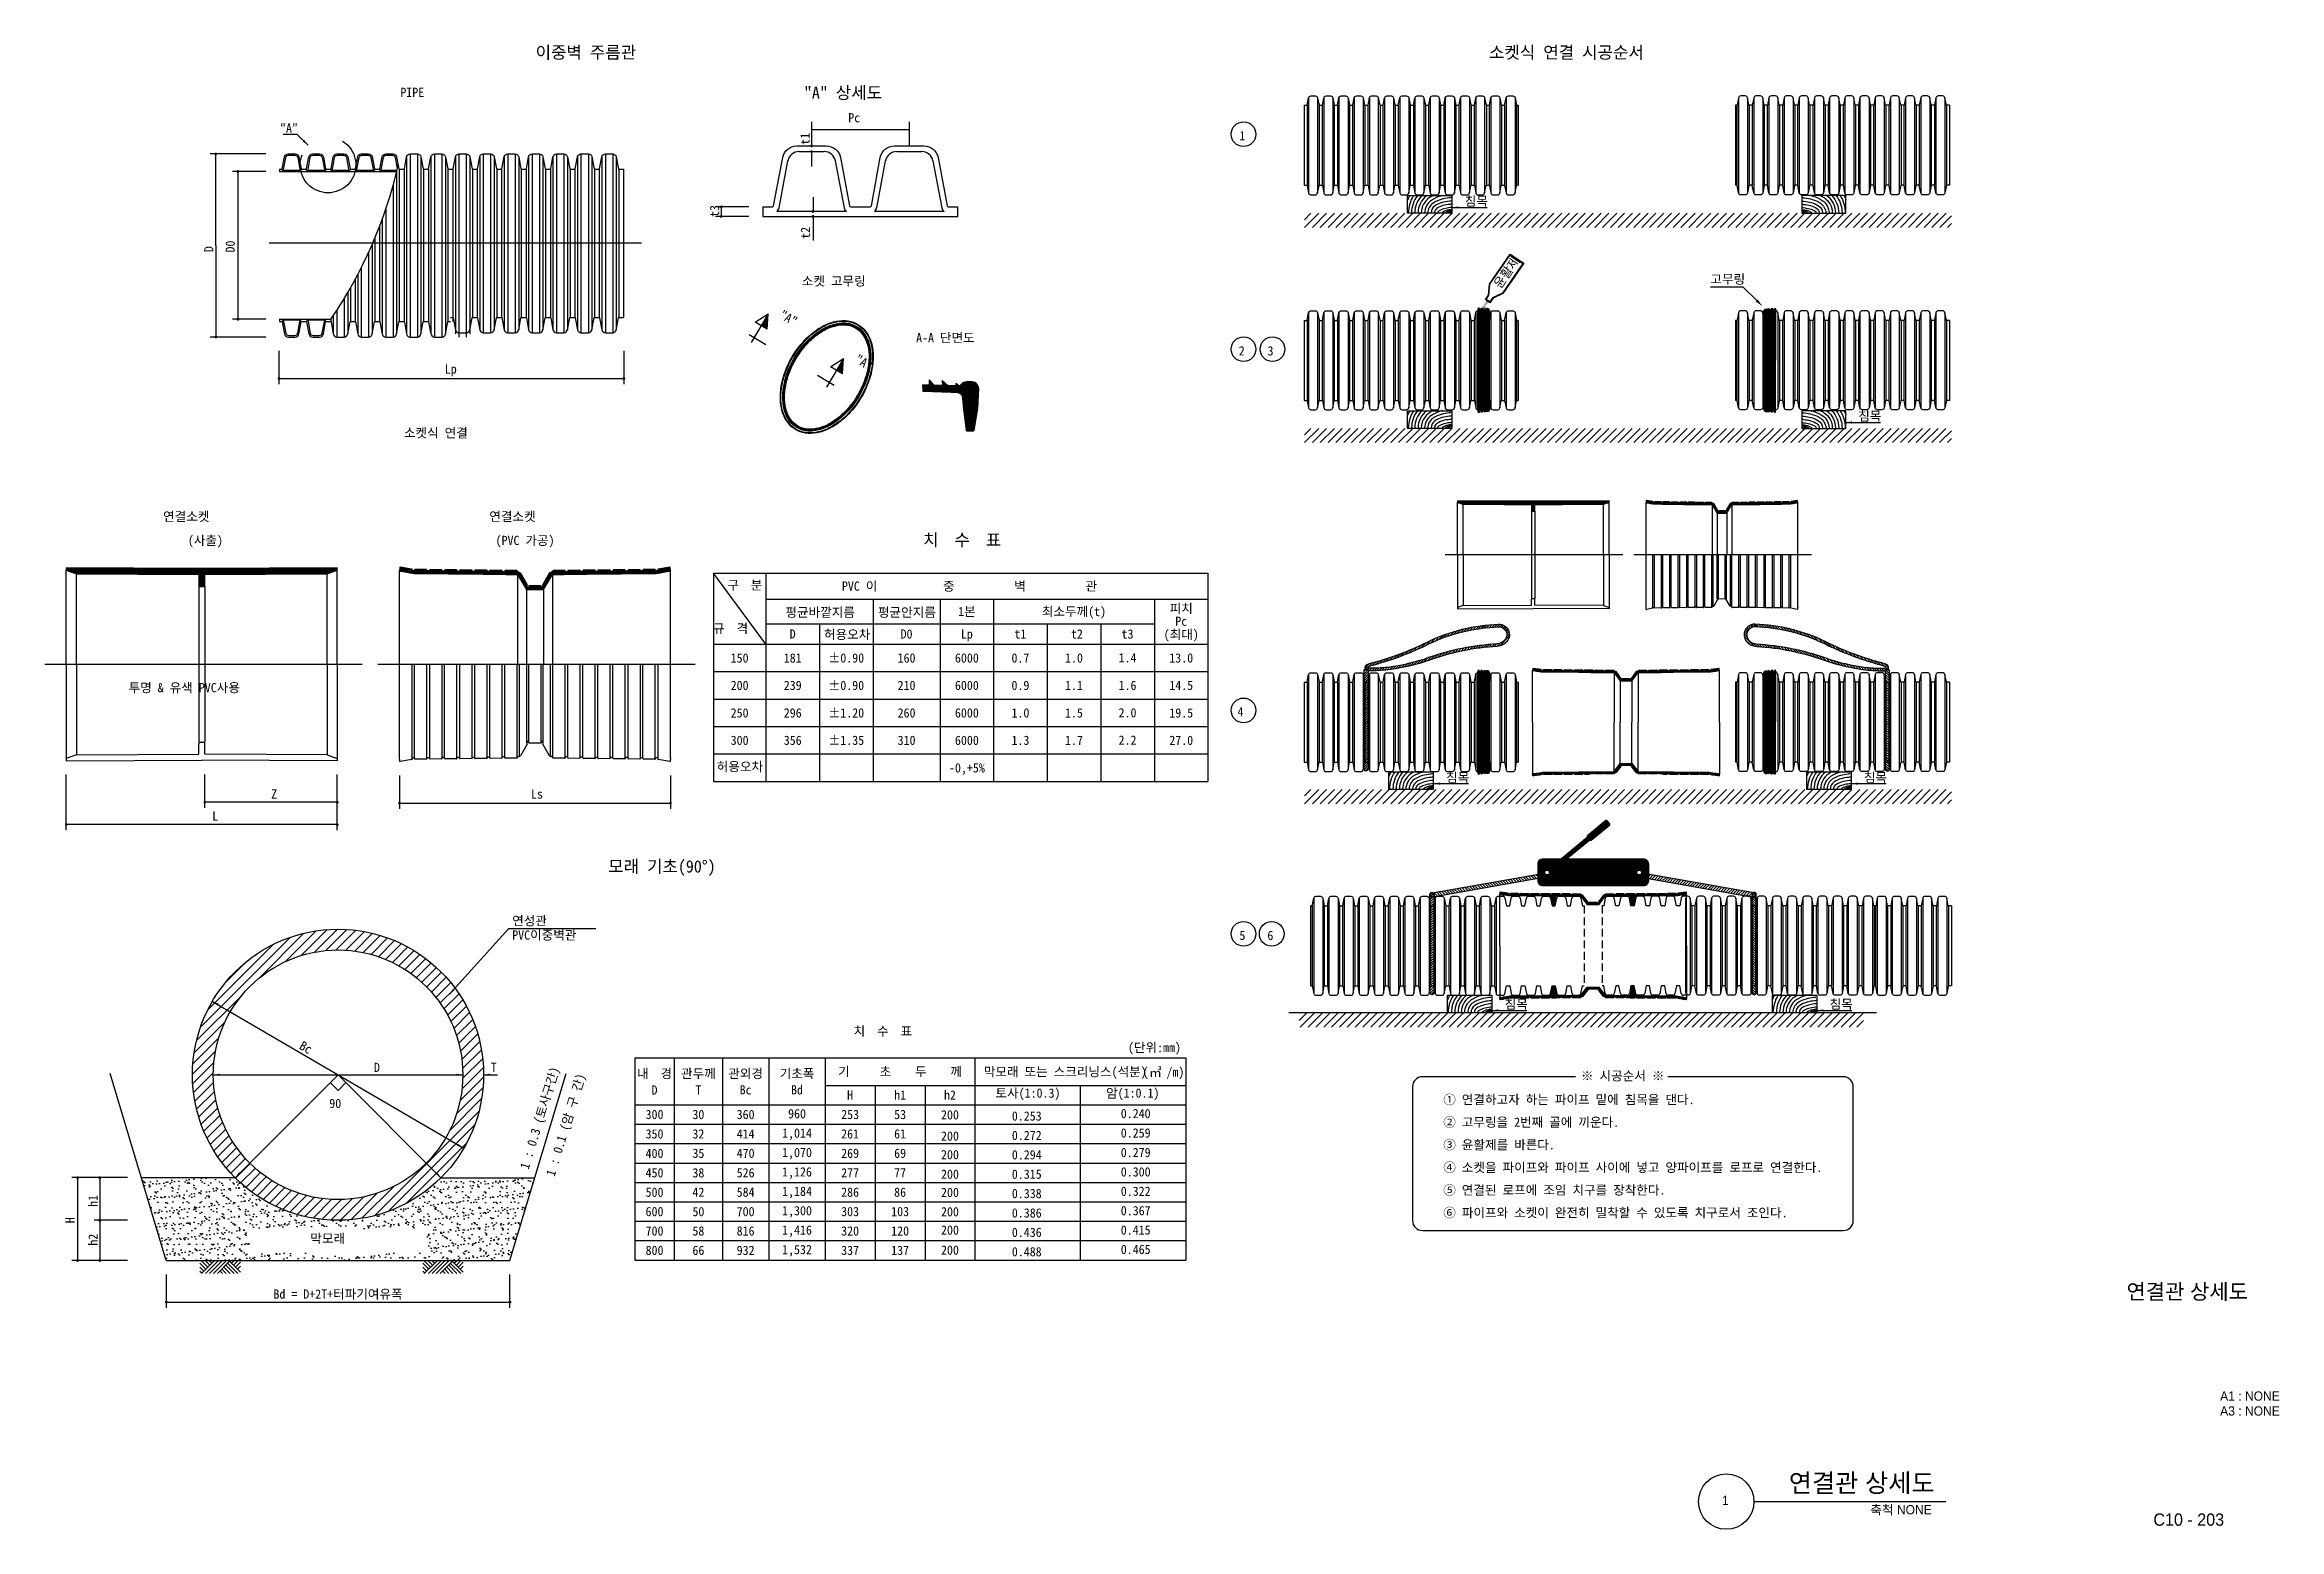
# Model space of a CAD drawing. Header units: inches. Extents: x 15 to 329, y 6 to 106.
# Drawn here: x 184.2 to 329.4, y 6 to 102.5 of the extents above; entities that cross this region are included whole.
import ezdxf
from ezdxf.enums import TextEntityAlignment as Align

# ---------------------------------------------------------------- set-up
doc = ezdxf.new("R2010")
doc.units = ezdxf.units.IN
doc.header["$MEASUREMENT"] = 0
for name, pattern in [('CENTER', [50.8, 31.75, -6.35, 6.35, -6.35]), ('HIDDEN', [9.525, 6.35, -3.175]), ('HIDDENX2', [0.75, 0.5, -0.25])]:
    doc.linetypes.add(name, pattern=pattern)
for name, color, linetype in [('ARHT', 8, 'Continuous'), ('COCN', 1, 'Continuous'), ('CODN', 1, 'Continuous'), ('COMM', 7, 'Continuous'), ('FORM', 7, 'Continuous'), ('TEXT', 3, 'Continuous'), ('XR-SHEET$1$SHT', 5, 'Continuous')]:
    doc.layers.add(name, color=color, linetype=linetype)
doc.styles.add('돋움', font='DotumChe.TTF')
doc.styles.add('돋음', font='Dotum.ttf')

msp = doc.modelspace()

# ---------------------------------------------------------------- texts
at = {"layer": 'TEXT', "style": '돋움'}
for s, height, p in [('이중벽 주름관', 0.8, (216.06, 101.56)), ('소켓식 연결 시공순서', 0.8, (278.02, 101.56)), ('PIPE', 0.6, (207.27, 99.06)), ('"A" 상세도', 0.8, (233.5, 98.94)), ('"A"', 0.6, (199.45, 96.74)), ('Pc', 0.6, (236.38, 97.41)), ('1', 0.6, (261.8, 96.24)), ('침목', 0.6, (276.45, 91.99)), ('소켓 고무링', 0.6, (233.36, 86.8)), ('고무링', 0.6, (292.41, 86.92)), ('A-A 단면도', 0.6, (240.79, 83.11)), ('2', 0.6, (261.76, 82.26)), ('3', 0.6, (263.63, 82.26)), ('침목', 0.6, (302.02, 78.02)), ('소켓식 연결', 0.6, (207.5, 76.93)), ('연결소켓', 0.6, (191.85, 71.5)), ('연결소켓', 0.6, (213.05, 71.5)), ('(사출)', 0.6, (193.46, 69.94)), ('(PVC 가공)', 0.6, (213.46, 69.94)), ('치  수  표', 0.8, (241.24, 69.87)), ('투명 & 유색 PVC사용', 0.6, (189.61, 60.37)), ('4', 0.6, (261.68, 58.81)), ('침목', 0.6, (275.23, 54.54)), ('침목', 0.6, (302.39, 54.54)), ('연성관', 0.6, (214.54, 45.22)), ('PVC이중벽관', 0.6, (214.54, 44.29)), ('5', 0.6, (261.8, 44.27)), ('6', 0.6, (263.62, 44.27)), ('침목', 0.6, (279.04, 39.8)), ('침목', 0.6, (300.16, 39.8)), ('(단위:mm)', 0.6, (254.56, 36.98)), ('막모래 또는 스크리닝스(석분)', 0.6, (245.19, 35.41)), ('(   /m)', 0.6, (255.51, 35.39)), ('㎥', 0.6, (255.94, 35.36)), ('※ 시공순서 ※', 0.6, (284, 35.14)), ('① 연결하고자 하는 파이프 밑에 침목을 댄다.', 0.6, (275.05, 33.6)), ('② 고무링을 2번째 골에 끼운다.', 0.6, (275.05, 32.13)), ('③ 윤활제를 바른다.', 0.6, (275.05, 30.66)), ('④ 소켓을 파이프와 파이프 사이에 넣고 양파이프를 로프로 연결한다.', 0.6, (275.05, 29.19)), ('⑤ 연결된 로프에 조임 치구를 장착한다.', 0.6, (275.05, 27.72)), ('⑥ 파이프와 소켓이 완전히 밀착할 수 있도록 치구로서 조인다.', 0.6, (275.05, 26.25)), ('막모래', 0.6, (201.42, 24.57))]:
    msp.add_text(s, height=height, dxfattribs=at).set_placement(p)
for s, rotation, p in [('t1', 90, (233.87, 96.34)), ('t3', 90, (227.99, 91.65)), ('t2', 90, (233.9, 90.23)), ('D', 90, (195.12, 89.17)), ('D0', 90, (196.51, 89.34)), ('Bc', 329.6879, (200.98, 37.03)), ('h1', 90, (187.6, 27.31)), ('H', 90, (186.1, 26.05)), ('h2', 90, (187.6, 24.79))]:
    msp.add_text(s, height=0.6, rotation=rotation, dxfattribs=at).set_placement(p, align=Align.CENTER)
for s, rotation, p in [('윤활제', 55.5637, (278.77, 86.56)), ('"A"', 329.4234, (231.84, 84.74)), ('"A"', 329.4234, (236.74, 81.85)), ('1 : 0.3 (토사구간)', 73, (215.6, 29.32)), ('1 : 0.1 (암 구 간)', 73, (217.29, 28.86))]:
    msp.add_text(s, height=0.6, rotation=rotation, dxfattribs=at).set_placement(p)
for s, height, p in [('Lp', 0.6, (210.55, 81.08)), ('구  분', 0.6, (229.66, 67.04)), ('PVC 이           중          벽          관', 0.6, (244.26, 66.97)), ('평균바깥지름', 0.6, (234.56, 65.27)), ('평균안지름', 0.6, (240.19, 65.27)), ('규  격', 0.6, (228.73, 64.22)), ('허용오차', 0.6, (236.31, 63.83)), ('허용오차', 0.6, (229.34, 55.24)), ('Z', 0.6, (199.07, 53.46)), ('Ls', 0.6, (216.15, 53.46)), ('L', 0.6, (195.24, 52.03)), ('모래 기초(90%%D)', 0.8, (224.27, 48.65)), ('치  수  표', 0.6, (238.63, 38.05)), ('D', 0.6, (205.75, 35.69)), ('T', 0.6, (213.34, 35.69)), ('90', 0.6, (203.04, 33.35)), ('Bd = D+2T+터파기여유폭', 0.6, (203.22, 20.96))]:
    msp.add_text(s, height=height, dxfattribs=at).set_placement(p, align=Align.CENTER)
for s, p in [('1본', (244.09, 65.62)), ('최소두께(t)', (251.05, 65.62)), ('피치', (258.02, 65.82)), ('D', (232.77, 64.16)), ('D0', (240.17, 64.16)), ('Lp', (244.09, 64.16)), ('t1', (247.57, 64.16)), ('t2', (251.24, 64.16)), ('t3', (254.53, 64.16)), ('(최대)', (258.02, 64.13)), ('Pc', (258.02, 64.99)), ('150', (229.32, 62.6)), ('181', (232.77, 62.6)), ('%%p0.90', (236.25, 62.6)), ('160', (240.17, 62.6)), ('6000', (244.09, 62.6)), ('0.7', (247.57, 62.6)), ('1.0', (251.05, 62.6)), ('1.4', (254.53, 62.61)), ('13.0', (258.02, 62.6)), ('200', (229.32, 60.82)), ('239', (232.77, 60.82)), ('%%p0.90', (236.25, 60.82)), ('210', (240.17, 60.82)), ('6000', (244.09, 60.82)), ('0.9', (247.57, 60.82)), ('1.1', (251.05, 60.82)), ('1.6', (254.53, 60.82)), ('14.5', (258.02, 60.82)), ('250', (229.32, 59.03)), ('296', (232.77, 59.03)), ('%%p1.20', (236.25, 59.03)), ('260', (240.17, 59.03)), ('6000', (244.09, 59.03)), ('1.0', (247.57, 59.03)), ('1.5', (251.05, 59.03)), ('2.0', (254.53, 59.04)), ('19.5', (258.02, 59.03)), ('300', (229.32, 57.25)), ('356', (232.77, 57.25)), ('%%p1.35', (236.25, 57.25)), ('310', (240.17, 57.25)), ('6000', (244.09, 57.25)), ('1.3', (247.57, 57.25)), ('1.7', (251.05, 57.25)), ('2.2', (254.53, 57.26)), ('27.0', (258.02, 57.25)), ('-0,+5%%%', (244.09, 55.46)), ('내  경', (223.79, 35.59)), ('관두께', (226.64, 35.59)), ('관외경', (229.71, 35.59)), ('기초폭', (233.05, 35.59)), ('기     초    두    께', (239.75, 35.72)), ('D', (223.79, 34.52)), ('T', (226.64, 34.52)), ('Bc', (229.71, 34.53)), ('Bd', (233.05, 34.53)), ('H', (236.5, 34.19)), ('h1', (239.75, 34.19)), ('h2', (242.99, 34.19)), ('300', (223.79, 32.93)), ('350', (223.79, 31.67)), ('30', (226.64, 32.93)), ('32', (226.64, 31.67)), ('360', (229.71, 32.93)), ('1,014', (233.05, 31.72)), ('960', (233.05, 32.98)), ('253', (236.5, 32.93)), ('261', (236.5, 31.67)), ('53', (239.75, 32.93)), ('61', (239.75, 31.67)), ('200', (242.99, 32.91)), ('400', (223.79, 30.4)), ('35', (226.64, 30.41)), ('414', (229.71, 31.67)), ('470', (229.71, 30.41)), ('1,070', (233.05, 30.46)), ('269', (236.5, 30.41)), ('69', (239.75, 30.41)), ('200', (242.99, 31.53)), ('200', (242.99, 30.32)), ('450', (223.79, 29.14)), ('38', (226.64, 29.14)), ('526', (229.71, 29.14)), ('1,126', (233.05, 29.2)), ('277', (236.5, 29.14)), ('77', (239.75, 29.14)), ('200', (242.99, 29.05)), ('500', (223.79, 27.88)), ('42', (226.64, 27.88)), ('584', (229.71, 27.88)), ('1,184', (233.05, 27.94)), ('286', (236.5, 27.88)), ('86', (239.75, 27.88)), ('200', (242.99, 27.87)), ('600', (223.79, 26.62)), ('50', (226.64, 26.62)), ('700', (229.71, 26.62)), ('1,300', (233.05, 26.68)), ('303', (236.5, 26.62)), ('103', (239.75, 26.62)), ('200', (242.99, 26.61)), ('700', (223.79, 25.36)), ('58', (226.64, 25.36)), ('816', (229.71, 25.36)), ('1,416', (233.05, 25.42)), ('320', (236.5, 25.36)), ('120', (239.75, 25.36)), ('200', (242.99, 25.42)), ('800', (223.79, 24.1)), ('66', (226.64, 24.1)), ('932', (229.71, 24.1)), ('1,532', (233.05, 24.15)), ('337', (236.5, 24.1)), ('137', (239.75, 24.1)), ('200', (242.99, 24.12))]:
    msp.add_text(s, height=0.6, dxfattribs=at).set_placement(p, align=Align.MIDDLE_CENTER)
for s, p in [('토사(1:0.3)', (248.06, 34.28)), ('암(1:0.1)', (254.87, 34.28))]:
    msp.add_text(s, height=0.6, dxfattribs=at).set_placement(p, align=Align.MIDDLE)
for s, p in [('0.253', (248.95, 32.53)), ('0.240', (256.03, 32.69)), ('0.259', (256.03, 31.43)), ('0.272', (248.95, 31.27)), ('0.294', (248.95, 30.01)), ('0.279', (256.03, 30.16)), ('0.315', (248.95, 28.75)), ('0.300', (256.03, 28.9)), ('0.338', (248.95, 27.49)), ('0.322', (256.03, 27.64)), ('0.386', (248.95, 26.23)), ('0.367', (256.03, 26.38)), ('0.436', (248.95, 24.97)), ('0.415', (256.03, 25.12)), ('0.488', (248.95, 23.71)), ('0.465', (256.03, 23.86))]:
    msp.add_text(s, height=0.6, dxfattribs=at).set_placement(p, align=Align.RIGHT)
at = {"layer": 'XR-SHEET$1$SHT', "color": 3, "style": '돋음'}
for s, height, p in [('연결관 상세도', 1, (323.4, 21.42)), ('A1 : NONE', 0.6, (327.48, 14.63)), ('A3 : NONE', 0.6, (327.48, 13.66)), ('C10 - 203', 0.8, (323.5, 6.6))]:
    msp.add_text(s, height=height, dxfattribs=at).set_placement(p, align=Align.MIDDLE_CENTER)
msp.add_text('연결관 상세도', height=1.2, dxfattribs=at).set_placement((306.98, 8.02), align=Align.BOTTOM_RIGHT)
msp.add_text('1', height=0.6, dxfattribs=at).set_placement((293.38, 7.85), align=Align.MIDDLE)
msp.add_text('축척 NONE', height=0.6, dxfattribs=at).set_placement((306.8, 7.54), align=Align.TOP_RIGHT)

# ---------------------------------------------------------------- blocks, each defined once
blk = doc.blocks.new('*X4')
at = {"color": 0, "linetype": 'Continuous'}
for p, q in [((517.2, 643.6), (524.6, 643.6)), ((517.2, 643.4), (524.6, 643.4)), ((517.3, 644.2), (522.1, 644.2)), ((517.3, 644), (523.5, 644)), ((517.3, 643.8), (524.5, 643.8)), ((517.4, 644.6), (519.3, 644.6)), ((517.4, 644.4), (520.7, 644.4)), ((517.5, 644.8), (517.9, 644.8)), ((526.1, 643.4), (533.4, 643.4)), ((526.2, 643.6), (533.3, 643.6)), ((535, 643.4), (542.3, 643.4)), ((535.2, 643.6), (535.9, 643.6)), ((543.9, 643.4), (551.1, 643.4)), ((552.8, 643.4), (558.8, 643.4)), ((635.5, 643.4), (641.4, 643.4)), ((643.2, 643.4), (650.4, 643.4)), ((652, 643.4), (659.2, 643.4)), ((658.4, 643.6), (659.1, 643.6)), ((660.9, 643.4), (668.1, 643.4)), ((661, 643.6), (668.1, 643.6)), ((669.7, 643.8), (677, 643.8)), ((669.7, 643.6), (677, 643.6)), ((669.7, 643.4), (677, 643.4)), ((670.7, 644), (676.9, 644)), ((672.1, 644.2), (676.9, 644.2)), ((673.5, 644.4), (676.9, 644.4)), ((674.9, 644.6), (676.9, 644.6)), ((676.3, 644.8), (676.8, 644.8)), ((517.2, 643.2), (524.9, 643.2)), ((517.7, 643), (542.3, 643)), ((519.1, 642.8), (560.1, 642.8)), ((520.5, 642.6), (586.7, 642.6)), ((521.9, 642.4), (587.5, 642.4)), ((523.3, 642.2), (587.7, 642.2)), ((524.7, 642), (587.8, 642)), ((526.1, 643.2), (533.4, 643.2)), ((534.2, 641.8), (588.7, 641.8)), ((535, 643.2), (542.3, 643.2)), ((543.8, 643), (551.1, 643)), ((543.9, 643.2), (551.1, 643.2)), ((552.7, 643.2), (560, 643.2)), ((552.7, 643), (560, 643)), ((557.1, 641.6), (588.9, 641.6)), ((561.5, 642.8), (568.9, 642.8)), ((561.6, 643.2), (568.9, 643.2)), ((561.6, 643), (568.9, 643)), ((570.5, 643.2), (577.7, 643.2)), ((570.5, 643), (577.7, 643)), ((570.5, 642.8), (577.7, 642.8)), ((579.4, 643), (586.6, 643)), ((579.4, 642.8), (586.6, 642.8)), ((579.5, 643.2), (581.7, 643.2)), ((580, 641.4), (589, 641.4)), ((586.9, 641.2), (589.2, 641.2)), ((587.1, 641), (589.3, 641)), ((587.2, 640.8), (589.5, 640.8)), ((587.4, 640.6), (589.6, 640.6)), ((587.5, 640.4), (589.8, 640.4)), ((587.6, 640.2), (589.9, 640.2)), ((587.8, 640), (590.1, 640)), ((587.9, 639.8), (590.2, 639.8)), ((588, 642), (588.6, 642)), ((588.1, 639.6), (590.3, 639.6)), ((588.2, 639.4), (590.5, 639.4)), ((588.4, 639.2), (590.6, 639.2)), ((588.5, 639), (590.8, 639)), ((588.7, 638.8), (590.9, 638.8)), ((588.8, 638.6), (591.1, 638.6)), ((589, 638.4), (591.2, 638.4)), ((589.1, 638.2), (591.4, 638.2)), ((589.3, 638), (591.5, 638)), ((589.4, 637.8), (591.7, 637.8)), ((589.6, 637.6), (591.8, 637.6)), ((589.7, 637.4), (592, 637.4)), ((589.9, 637.2), (592.1, 637.2)), ((590, 637), (592.3, 637)), ((590.2, 636.8), (592.4, 636.8)), ((590.3, 636.6), (592.6, 636.6)), ((590.5, 636.4), (592.6, 636.4)), ((590.6, 636.2), (592.4, 636.2)), ((590.8, 636), (592.3, 636)), ((590.9, 635.8), (592.4, 635.8)), ((591.1, 635.6), (592.6, 635.6)), ((591.2, 635.4), (603.1, 635.4)), ((591.4, 635.2), (602.9, 635.2)), ((591.5, 635), (602.8, 635)), ((591.6, 634.8), (602.6, 634.8)), ((591.8, 634.6), (602.5, 634.6)), ((591.9, 634.4), (602.3, 634.4)), ((593.5, 635.8), (600.8, 635.8)), ((593.5, 635.6), (600.8, 635.6)), ((593.6, 636), (600.7, 636)), ((601.6, 636.4), (603.8, 636.4)), ((601.7, 636.6), (603.9, 636.6)), ((601.7, 635.6), (603.2, 635.6)), ((601.8, 636.8), (604.1, 636.8)), ((601.8, 635.8), (603.3, 635.8)), ((601.9, 636.2), (603.6, 636.2)), ((602, 637), (604.2, 637)), ((602, 636), (603.5, 636)), ((602.1, 637.2), (604.4, 637.2)), ((602.3, 637.4), (604.5, 637.4)), ((602.4, 637.6), (604.7, 637.6)), ((602.6, 637.8), (604.8, 637.8)), ((602.7, 638), (605, 638)), ((602.9, 638.2), (605.1, 638.2)), ((603, 638.4), (605.3, 638.4)), ((603.2, 638.6), (605.4, 638.6)), ((603.3, 638.8), (605.6, 638.8)), ((603.5, 639), (605.7, 639)), ((603.6, 639.2), (605.9, 639.2)), ((603.8, 639.4), (606, 639.4)), ((603.9, 639.6), (606.2, 639.6)), ((604.1, 639.8), (606.3, 639.8)), ((604.2, 640), (606.5, 640)), ((604.3, 640.2), (606.6, 640.2)), ((604.5, 640.4), (606.8, 640.4)), ((604.6, 640.6), (606.9, 640.6)), ((604.8, 640.8), (607.1, 640.8)), ((604.9, 641), (607.2, 641)), ((605.1, 641.2), (607.3, 641.2)), ((605.2, 641.4), (614.2, 641.4)), ((605.4, 641.6), (637.1, 641.6)), ((605.5, 641.8), (660.1, 641.8)), ((605.7, 642), (606.2, 642)), ((606.4, 642), (669.5, 642)), ((606.6, 642.2), (670.9, 642.2)), ((606.7, 642.4), (672.3, 642.4)), ((607.6, 643), (614.9, 643)), ((607.6, 642.8), (614.9, 642.8)), ((607.6, 642.6), (673.7, 642.6)), ((612.6, 643.2), (614.8, 643.2)), ((616.5, 643), (623.8, 643)), ((616.5, 642.8), (623.8, 642.8)), ((616.6, 643.2), (623.7, 643.2)), ((625.4, 643.2), (632.6, 643.2)), ((625.4, 643), (632.6, 643)), ((625.4, 642.8), (632.7, 642.8)), ((634.1, 642.8), (675.1, 642.8)), ((634.3, 643.2), (641.5, 643.2)), ((634.3, 643), (641.5, 643)), ((643.1, 643.2), (650.4, 643.2)), ((643.1, 643), (650.4, 643)), ((651.9, 643), (676.5, 643)), ((652, 643.2), (659.3, 643.2)), ((660.9, 643.2), (668.1, 643.2)), ((669.4, 643.2), (677.1, 643.2))]:
    blk.add_line(p, q, dxfattribs=at)
blk = doc.blocks.new('*X3')
at = {"color": 0, "linetype": 'Continuous'}
for p, q in [((1023.7, 522.4), (1037.4, 522.4)), ((1023.8, 522), (1051.1, 522)), ((1023.8, 521.6), (1051.3, 521.6)), ((1023.8, 521.2), (1051.4, 521.2)), ((1023.8, 520.8), (1051.4, 520.8)), ((1023.8, 520.4), (1051.3, 520.4)), ((1023.8, 520), (1051.3, 520)), ((1024.3, 519.6), (1051.3, 519.6)), ((1026.9, 524), (1028.2, 524)), ((1026.9, 523.6), (1028.6, 523.6)), ((1026.9, 523.2), (1029, 523.2)), ((1026.9, 522.8), (1029.4, 522.8)), ((1027, 525.2), (1027, 525.2)), ((1027, 524.8), (1027.4, 524.8)), ((1027, 524.4), (1027.8, 524.4)), ((1033.4, 524.8), (1033.6, 524.8)), ((1033.4, 524.4), (1034, 524.4)), ((1033.4, 524), (1034.4, 524)), ((1033.4, 523.6), (1034.9, 523.6)), ((1033.4, 523.2), (1035.3, 523.2)), ((1033.4, 522.8), (1035.8, 522.8)), ((1037.8, 519.2), (1051.3, 519.2)), ((1040.1, 523.2), (1040.4, 523.2)), ((1040.1, 522.8), (1040.9, 522.8)), ((1040.1, 522.4), (1041.4, 522.4)), ((1041.9, 518.8), (1051.3, 518.8)), ((1042.2, 522.4), (1050.9, 522.4)), ((1042.5, 518.4), (1051.3, 518.4)), ((1042.6, 522.8), (1050.7, 522.8)), ((1042.9, 518), (1051.2, 518)), ((1043, 523.2), (1050.4, 523.2)), ((1043.1, 517.6), (1051.2, 517.6)), ((1043.3, 517.2), (1051.2, 517.2)), ((1043.4, 516.8), (1051.2, 516.8)), ((1043.4, 516.4), (1051.2, 516.4)), ((1043.5, 523.6), (1049.9, 523.6)), ((1044.3, 524), (1049.2, 524)), ((1043.4, 516), (1051.1, 516)), ((1043.4, 515.6), (1051.1, 515.6)), ((1043.5, 515.2), (1051.1, 515.2)), ((1043.5, 514.8), (1051.1, 514.8)), ((1043.5, 514.4), (1051.1, 514.4)), ((1043.6, 514), (1051.1, 514)), ((1043.6, 513.6), (1051, 513.6)), ((1043.6, 513.2), (1051, 513.2)), ((1043.7, 512.8), (1051, 512.8)), ((1043.7, 512.4), (1051, 512.4)), ((1043.7, 512), (1051, 512)), ((1043.8, 511.6), (1050.9, 511.6)), ((1043.8, 511.2), (1050.9, 511.2)), ((1043.9, 510.8), (1050.9, 510.8)), ((1043.9, 510.4), (1050.8, 510.4)), ((1044, 510), (1050.7, 510)), ((1044, 509.6), (1050.7, 509.6)), ((1044.1, 509.2), (1050.6, 509.2)), ((1044.1, 508.8), (1050.5, 508.8)), ((1044.2, 508.4), (1050.5, 508.4)), ((1044.2, 508), (1050.4, 508)), ((1044.3, 507.6), (1050.3, 507.6)), ((1044.3, 507.2), (1050.3, 507.2)), ((1044.4, 506.8), (1050.2, 506.8)), ((1044.4, 506.4), (1050.1, 506.4)), ((1044.4, 506), (1050.1, 506)), ((1044.5, 505.6), (1050, 505.6)), ((1044.5, 505.2), (1049.9, 505.2)), ((1044.6, 504.8), (1049.9, 504.8)), ((1044.6, 504.4), (1049.8, 504.4)), ((1044.7, 504), (1049.8, 504)), ((1044.7, 503.6), (1049.7, 503.6)), ((1044.8, 503.2), (1049.6, 503.2)), ((1044.8, 502.8), (1049.6, 502.8)), ((1044.9, 502.4), (1049.5, 502.4)), ((1044.9, 502), (1049.4, 502)), ((1045, 501.6), (1049.4, 501.6)), ((1045, 501.2), (1049.3, 501.2)), ((1045.1, 500.8), (1049.2, 500.8)), ((1045.1, 500.4), (1049.1, 500.4))]:
    blk.add_line(p, q, dxfattribs=at)
blk = doc.blocks.new('*X7')
at = {"color": 0, "linetype": 'Continuous'}
for p, q in [((678.3, 392.7), (679.8, 394.1)), ((678.3, 391.2), (680.6, 393.5)), ((678.3, 389.8), (680.8, 392.3)), ((678.3, 388.4), (680.8, 390.8)), ((678.3, 387), (680.8, 389.4)), ((678.3, 385.6), (680.8, 388)), ((678.3, 384.2), (680.8, 386.6)), ((678.3, 382.8), (680.8, 385.2)), ((678.3, 381.3), (680.8, 383.8)), ((678.3, 379.9), (680.8, 382.4)), ((678.3, 378.5), (680.8, 380.9)), ((678.3, 377.1), (680.8, 379.5)), ((678.3, 375.7), (680.8, 378.1)), ((678.3, 374.3), (680.8, 376.7)), ((678.3, 372.9), (680.8, 375.3)), ((678.3, 371.4), (680.8, 373.9)), ((678.3, 370), (680.8, 372.5)), ((678.3, 368.6), (680.8, 371)), ((678.3, 367.2), (680.8, 369.6)), ((678.3, 365.8), (680.8, 368.2)), ((678.3, 364.4), (680.8, 366.8)), ((678.3, 363), (680.8, 365.4)), ((678.3, 361.5), (680.8, 364)), ((678.3, 360.1), (680.8, 362.6)), ((678.3, 358.7), (680.8, 361.1)), ((678.3, 357.3), (680.8, 359.7)), ((678.3, 355.9), (680.8, 358.3)), ((678.3, 354.5), (680.8, 356.9)), ((678.3, 353.1), (680.8, 355.5)), ((678.3, 351.6), (680.8, 354.1)), ((678.3, 350.2), (680.8, 352.7)), ((678.3, 348.8), (680.8, 351.2)), ((678.3, 347.4), (680.8, 349.8)), ((678.3, 346), (680.8, 348.4)), ((678.3, 344.6), (680.8, 347)), ((678.3, 343.2), (680.8, 345.6)), ((678.3, 341.7), (680.8, 344.2)), ((678.3, 340.3), (680.8, 342.8)), ((678.3, 338.9), (680.8, 341.3)), ((678.3, 337.5), (680.8, 339.9)), ((678.3, 336.1), (680.8, 338.5)), ((678.4, 334.7), (680.8, 337.1)), ((679, 333.9), (680.8, 335.7))]:
    blk.add_line(p, q, dxfattribs=at)
blk = doc.blocks.new('*X5')
at = {"color": 0, "linetype": 'Continuous'}
for p, q in [((940.6, 571.6), (940.6, 572.4)), ((940.8, 571.6), (940.8, 572.4)), ((941, 571.6), (941, 573.2)), ((941.2, 571.6), (941.2, 572.9)), ((941.4, 571.6), (941.4, 572.7)), ((941.6, 571.6), (941.6, 572.5)), ((941.8, 571.6), (941.8, 572.4)), ((942, 571.6), (942, 572.4)), ((942.2, 571.6), (942.2, 572.4)), ((942.4, 571.6), (942.4, 572.4)), ((942.6, 571.6), (942.6, 572.4)), ((942.8, 571.6), (942.8, 573)), ((943, 571.6), (943, 572.8)), ((943.2, 571.6), (943.2, 572.7)), ((943.4, 571.6), (943.4, 572.5)), ((943.6, 571.5), (943.6, 572.4)), ((943.8, 571.5), (943.8, 572.4)), ((944, 571.5), (944, 572.4)), ((944.2, 571.3), (944.2, 572.4)), ((944.4, 571), (944.4, 572.3)), ((944.6, 570.1), (944.6, 572.9)), ((944.8, 569.3), (944.8, 572.6)), ((945, 568.4), (945, 572.3)), ((945.2, 567.4), (945.2, 572.4)), ((945.4, 566.5), (945.4, 572.6)), ((945.6, 566), (945.6, 572.7)), ((945.8, 566), (945.8, 572.7)), ((946, 566), (946, 572.7)), ((946.2, 566), (946.2, 572.7)), ((946.4, 566), (946.4, 572.7)), ((946.6, 566), (946.6, 572.7)), ((946.8, 566), (946.8, 572.6)), ((947, 566), (947, 572.4)), ((947.2, 566.2), (947.2, 572.2)), ((947.4, 568.2), (947.4, 571.9)), ((947.6, 571), (947.6, 571.3)), ((945.6, 518.8), (945.6, 566)), ((945.8, 518.8), (945.8, 566)), ((946, 518.8), (946, 566)), ((946.2, 518.8), (946.2, 566)), ((946.4, 518.8), (946.4, 566)), ((946.6, 518.8), (946.6, 566)), ((946.8, 518.8), (946.8, 566)), ((947, 518.8), (947, 566)), ((944.6, 511.8), (944.6, 514.6)), ((944.8, 512.1), (944.8, 515.5)), ((945, 512.4), (945, 516.4)), ((945.2, 512.3), (945.2, 517.3)), ((945.4, 512.2), (945.4, 518.2)), ((945.6, 512.1), (945.6, 518.8)), ((945.8, 512), (945.8, 518.8)), ((946, 512), (946, 518.8)), ((946.2, 512), (946.2, 518.8)), ((946.4, 512.1), (946.4, 518.8)), ((946.6, 512.1), (946.6, 518.8)), ((946.8, 512.2), (946.8, 518.8)), ((947, 512.3), (947, 518.8)), ((947.2, 512.5), (947.2, 518.5)), ((947.4, 512.8), (947.4, 516.5)), ((940.6, 512.3), (940.6, 513.2)), ((940.8, 512.3), (940.8, 513.2)), ((941, 511.6), (941, 513.2)), ((941.2, 511.8), (941.2, 513.2)), ((941.4, 512), (941.4, 513.2)), ((941.6, 512.3), (941.6, 513.2)), ((941.8, 512.3), (941.8, 513.2)), ((942, 512.3), (942, 513.2)), ((942.2, 512.3), (942.2, 513.2)), ((942.4, 512.3), (942.4, 513.2)), ((942.6, 512.3), (942.6, 513.2)), ((942.8, 511.7), (942.8, 513.2)), ((943, 511.9), (943, 513.2)), ((943.2, 512.1), (943.2, 513.2)), ((943.4, 512.3), (943.4, 513.2)), ((943.6, 512.4), (943.6, 513.2)), ((943.8, 512.4), (943.8, 513.2)), ((944, 512.4), (944, 513.3)), ((944.2, 512.4), (944.2, 513.4)), ((944.4, 512.4), (944.4, 513.7)), ((947.6, 513.5), (947.6, 513.8))]:
    blk.add_line(p, q, dxfattribs=at)
blk = doc.blocks.new('*X11')
at = {"color": 0, "linetype": 'Continuous'}
for p, q in [((592.1, 289.4), (596.2, 289.4)), ((592.1, 289.2), (596.2, 289.2)), ((592.2, 290), (592.6, 290)), ((592.2, 289.8), (594, 289.8)), ((592.2, 289.6), (595.4, 289.6)), ((592.5, 289), (606, 289)), ((593.9, 288.8), (630.4, 288.8)), ((595.3, 288.6), (631, 288.6)), ((596.9, 288.4), (631.5, 288.4)), ((597, 289.2), (601, 289.2)), ((601.9, 289.2), (605.9, 289.2)), ((606.8, 289.2), (610.8, 289.2)), ((606.8, 289), (610.8, 289)), ((611.7, 289.2), (615.7, 289.2)), ((611.7, 289), (615.7, 289)), ((616.6, 289.2), (619.6, 289.2)), ((616.6, 289), (620.6, 289)), ((619.5, 288.2), (631.7, 288.2)), ((621.5, 289), (625.5, 289)), ((626.4, 289), (630.4, 289)), ((630.6, 288), (631.8, 288)), ((630.7, 287.8), (632, 287.8)), ((630.9, 287.6), (632.1, 287.6)), ((631, 287.4), (632.3, 287.4)), ((631.2, 287.2), (632.4, 287.2)), ((631.3, 287), (632.6, 287)), ((631.5, 286.8), (632.7, 286.8)), ((631.6, 286.6), (632.9, 286.6)), ((631.8, 286.4), (633, 286.4)), ((631.9, 286.2), (633.2, 286.2)), ((632.1, 286), (633.3, 286)), ((632.2, 285.8), (633.5, 285.8)), ((632.4, 285.6), (633.6, 285.6)), ((632.5, 285.4), (633.7, 285.4)), ((632.6, 285.2), (633.5, 285.2)), ((632.8, 285), (633.6, 285)), ((632.9, 284.8), (639.4, 284.8)), ((634.2, 285), (638.2, 285)), ((638.7, 285.4), (639.9, 285.4)), ((638.8, 285.6), (640, 285.6)), ((638.8, 285), (639.6, 285)), ((638.9, 285.8), (640.2, 285.8)), ((638.9, 285.2), (639.7, 285.2)), ((639.1, 286), (640.3, 286)), ((639.2, 286.2), (640.5, 286.2)), ((639.4, 286.4), (640.6, 286.4)), ((639.5, 286.6), (640.8, 286.6)), ((639.7, 286.8), (640.9, 286.8)), ((639.8, 287), (641.1, 287)), ((640, 287.2), (641.2, 287.2)), ((640.1, 287.4), (641.4, 287.4)), ((640.3, 287.6), (641.5, 287.6)), ((640.4, 287.8), (641.7, 287.8)), ((640.6, 288), (641.8, 288)), ((640.7, 288.2), (652.9, 288.2)), ((640.9, 288.4), (675.5, 288.4)), ((641.4, 288.6), (677.1, 288.6)), ((642, 289), (646, 289)), ((642, 288.8), (678.5, 288.8)), ((646.9, 289), (650.9, 289)), ((651.8, 289), (655.8, 289)), ((652.8, 289.2), (655.7, 289.2)), ((656.7, 289.2), (660.7, 289.2)), ((656.7, 289), (660.7, 289)), ((661.5, 289), (665.6, 289)), ((661.6, 289.2), (665.6, 289.2)), ((666.4, 289), (679.9, 289)), ((666.5, 289.2), (670.5, 289.2)), ((671.3, 289.2), (675.3, 289.2)), ((676.2, 289.4), (680.2, 289.4)), ((676.2, 289.2), (680.3, 289.2)), ((677, 289.6), (680.2, 289.6)), ((678.4, 289.8), (680.2, 289.8)), ((679.8, 290), (680.1, 290)), ((633.1, 284.6), (639.3, 284.6)), ((633.2, 284.4), (639.1, 284.4)), ((633.4, 284.2), (639, 284.2)), ((631.5, 242.6), (632.7, 242.6)), ((631.6, 242.8), (632.9, 242.8)), ((631.8, 243), (633, 243)), ((631.9, 243.2), (633.1, 243.2)), ((632.1, 243.4), (633.3, 243.4)), ((632.2, 243.6), (633.4, 243.6)), ((632.3, 243.8), (633.6, 243.8)), ((632.5, 244), (633.7, 244)), ((632.6, 244.2), (633.5, 244.2)), ((632.8, 244.4), (633.6, 244.4)), ((632.9, 244.6), (639.4, 244.6)), ((633.1, 244.8), (639.3, 244.8)), ((633.2, 245), (639.1, 245)), ((633.4, 245.2), (639, 245.2)), ((634.2, 244.4), (638.2, 244.4)), ((638.7, 244), (639.9, 244)), ((638.8, 244.4), (639.6, 244.4)), ((638.8, 243.8), (640, 243.8)), ((638.9, 244.2), (639.7, 244.2)), ((638.9, 243.6), (640.2, 243.6)), ((639.1, 243.4), (640.3, 243.4)), ((639.2, 243.2), (640.5, 243.2)), ((639.4, 243), (640.6, 243)), ((639.5, 242.8), (640.8, 242.8)), ((639.7, 242.6), (640.9, 242.6)), ((592.1, 240.2), (596.2, 240.2)), ((592.1, 240), (596.2, 240)), ((592.2, 239.8), (595.3, 239.8)), ((592.2, 239.6), (593.9, 239.6)), ((592.3, 239.4), (592.5, 239.4)), ((592.5, 240.4), (606, 240.4)), ((593.9, 240.6), (630.4, 240.6)), ((595.3, 240.8), (631, 240.8)), ((596.8, 241), (631.5, 241)), ((597, 240.2), (601, 240.2)), ((601.9, 240.2), (605.9, 240.2)), ((606.8, 240.4), (610.8, 240.4)), ((606.8, 240.2), (610.8, 240.2)), ((611.7, 240.4), (615.7, 240.4)), ((611.7, 240.2), (615.7, 240.2)), ((616.6, 240.4), (620.6, 240.4)), ((616.7, 240.2), (618.8, 240.2)), ((618.7, 241.2), (631.7, 241.2)), ((621.5, 240.4), (625.5, 240.4)), ((626.4, 240.4), (630.4, 240.4)), ((630.6, 241.4), (631.8, 241.4)), ((630.7, 241.6), (632, 241.6)), ((630.9, 241.8), (632.1, 241.8)), ((631, 242), (632.3, 242)), ((631.2, 242.2), (632.4, 242.2)), ((631.3, 242.4), (632.6, 242.4)), ((639.8, 242.4), (641.1, 242.4)), ((640, 242.2), (641.2, 242.2)), ((640.1, 242), (641.4, 242)), ((640.3, 241.8), (641.5, 241.8)), ((640.4, 241.6), (641.7, 241.6)), ((640.6, 241.4), (641.8, 241.4)), ((640.7, 241.2), (653.7, 241.2)), ((640.9, 241), (675.6, 241)), ((641.4, 240.8), (677.1, 240.8)), ((642, 240.6), (678.5, 240.6)), ((642, 240.4), (646, 240.4)), ((646.9, 240.4), (650.9, 240.4)), ((651.8, 240.4), (655.8, 240.4)), ((653.6, 240.2), (655.7, 240.2)), ((656.7, 240.4), (660.7, 240.4)), ((656.7, 240.2), (660.7, 240.2)), ((661.6, 240.4), (665.6, 240.4)), ((661.6, 240.2), (665.6, 240.2)), ((666.4, 240.4), (679.9, 240.4)), ((666.5, 240.2), (670.5, 240.2)), ((671.3, 240.2), (675.3, 240.2)), ((676.2, 240.2), (680.3, 240.2)), ((676.2, 240), (680.2, 240)), ((677, 239.8), (680.2, 239.8)), ((678.4, 239.6), (680.2, 239.6)), ((679.8, 239.4), (680.1, 239.4))]:
    blk.add_line(p, q, dxfattribs=at)
blk = doc.blocks.new('*X12')
at = {"color": 0, "linetype": 'Continuous'}
for p, q in [((862.5, 246.6), (868.1, 246.6)), ((862.5, 246.3), (867.9, 246.3)), ((862.8, 246), (863.3, 246)), ((862.8, 245.7), (863.1, 245.7)), ((864.3, 246), (864.8, 246)), ((864.3, 245.7), (864.4, 245.7)), ((865.4, 246.9), (868.2, 246.9)), ((865.6, 247.2), (868.2, 247.2)), ((865.7, 247.5), (868.2, 247.5)), ((865.8, 248.1), (868.1, 248.1)), ((865.8, 247.8), (868.2, 247.8)), ((865.8, 246), (866, 246)), ((865.8, 245.7), (865.8, 245.7)), ((865.9, 248.4), (868.1, 248.4)), ((866, 249), (868.1, 249)), ((866, 248.7), (868.1, 248.7)), ((866.1, 249.3), (868, 249.3)), ((866.2, 249.9), (868, 249.9)), ((866.2, 249.6), (868, 249.6)), ((866.3, 250.2), (868, 250.2)), ((866.4, 250.8), (867.9, 250.8)), ((866.4, 250.5), (867.9, 250.5)), ((866.4, 246), (867.6, 246)), ((866.5, 251.1), (867.9, 251.1))]:
    blk.add_line(p, q, dxfattribs=at)
blk = doc.blocks.new('*X14')
at = {"color": 0, "linetype": 'Continuous'}
for p, q in [((813.6, 293.7), (811.9, 295.5)), ((814.8, 293.9), (813.1, 295.7)), ((816, 294.2), (814.3, 295.9)), ((817.2, 294.4), (815.5, 296.1)), ((818.4, 294.6), (816.7, 296.3)), ((819.6, 294.8), (817.9, 296.5)), ((820.8, 295), (819.1, 296.7)), ((822, 295.2), (820.3, 296.9)), ((823.2, 295.4), (821.5, 297.1)), ((824.4, 295.6), (822.7, 297.4)), ((825.6, 295.8), (823.9, 297.6)), ((826.8, 296), (825.1, 297.8)), ((828, 296.3), (826.3, 298)), ((829.2, 296.5), (827.5, 298.2)), ((830.4, 296.7), (828.7, 298.4)), ((831.6, 296.9), (829.9, 298.6)), ((832.9, 297.1), (831.1, 298.8)), ((834.1, 297.3), (832.3, 299)), ((835.3, 297.5), (833.5, 299.3)), ((836.5, 297.7), (834.7, 299.5)), ((837.7, 297.9), (835.9, 299.7)), ((838.9, 298.2), (837.1, 299.9)), ((840.1, 298.4), (838.3, 300.1)), ((841.3, 298.6), (839.5, 300.3)), ((842.5, 298.8), (840.8, 300.5)), ((843.7, 299), (842, 300.7)), ((844.9, 299.2), (843.2, 300.9)), ((846.1, 299.4), (844.4, 301.2)), ((847.3, 299.6), (845.6, 301.4)), ((848.5, 299.8), (846.8, 301.6)), ((849.7, 300.1), (848, 301.8)), ((850.9, 300.3), (849.2, 302)), ((852.1, 300.5), (850.4, 302.2)), ((853.3, 300.7), (851.6, 302.4)), ((854.5, 300.9), (852.8, 302.6)), ((855.7, 301.1), (854, 302.8)), ((856.9, 301.3), (855.2, 303.1)), ((858.1, 301.5), (856.4, 303.3)), ((859.3, 301.7), (857.6, 303.5)), ((860, 302.5), (858.8, 303.7)), ((860, 303.9), (860, 303.9)), ((810, 293.1), (809.2, 293.8)), ((811.2, 293.3), (809.5, 295)), ((812.4, 293.5), (810.7, 295.2))]:
    blk.add_line(p, q, dxfattribs=at)
blk = doc.blocks.new('*X10')
at = {"color": 0, "linetype": 'Continuous'}
for p, q in [((816.7, 303.8), (819.8, 303.8)), ((817.5, 304.5), (821.8, 304.5)), ((818.4, 305.2), (822.6, 305.2)), ((818.5, 305.9), (823.5, 305.9)), ((819, 306.6), (824.3, 306.6)), ((819.8, 307.3), (825.2, 307.3)), ((820.2, 303.8), (820.9, 303.8)), ((820.7, 308), (826, 308)), ((821.5, 308.7), (826.9, 308.7)), ((822.4, 309.4), (827.7, 309.4)), ((823.2, 310.1), (828.6, 310.1)), ((824.1, 310.8), (829.4, 310.8)), ((824.9, 311.5), (830.3, 311.5)), ((825.8, 312.2), (831.1, 312.2)), ((826.6, 312.9), (831.8, 312.9)), ((827.5, 313.6), (831.5, 313.6)), ((828.3, 314.3), (831, 314.3)), ((829.2, 315), (830.4, 315)), ((803.9, 293.3), (807, 293.3)), ((804.7, 294), (807.9, 294)), ((805.6, 294.7), (808.7, 294.7)), ((806.4, 295.4), (809.6, 295.4)), ((807.3, 296.1), (810.4, 296.1)), ((808.1, 296.8), (811.3, 296.8)), ((809, 297.5), (812.1, 297.5)), ((809.8, 298.2), (813, 298.2)), ((810.7, 298.9), (813.8, 298.9)), ((811.5, 299.6), (814.7, 299.6)), ((812.4, 300.3), (815.5, 300.3)), ((813.2, 301), (816.4, 301)), ((814.1, 301.7), (817.3, 301.7)), ((815, 302.4), (818.1, 302.4)), ((815.8, 303.1), (819, 303.1))]:
    blk.add_line(p, q, dxfattribs=at)
blk = doc.blocks.new('*X13')
at = {"color": 0, "linetype": 'Continuous'}
for p, q in [((862.5, 294), (867.9, 294)), ((862.5, 293.7), (868.1, 293.7)), ((862.8, 294.6), (863.1, 294.6)), ((862.8, 294.3), (863.3, 294.3)), ((864.3, 294.6), (864.4, 294.6)), ((864.3, 294.3), (864.7, 294.3)), ((865.4, 293.4), (868.2, 293.4)), ((865.6, 293.1), (868.2, 293.1)), ((865.7, 292.8), (868.2, 292.8)), ((865.8, 294.6), (865.8, 294.6)), ((865.8, 294.3), (866, 294.3)), ((865.8, 292.5), (868.2, 292.5)), ((865.8, 292.2), (868.1, 292.2)), ((865.9, 291.9), (868.1, 291.9)), ((866, 291.6), (868.1, 291.6)), ((866, 291.3), (868.1, 291.3)), ((866.1, 291), (868.1, 291)), ((866.2, 290.7), (868, 290.7)), ((866.2, 290.4), (868, 290.4)), ((866.3, 290.1), (868, 290.1)), ((866.4, 294.3), (867.5, 294.3)), ((866.4, 289.8), (867.9, 289.8)), ((866.4, 289.5), (867.9, 289.5)), ((866.5, 289.2), (867.9, 289.2))]:
    blk.add_line(p, q, dxfattribs=at)
blk = doc.blocks.new('*X9')
at = {"color": 0, "linetype": 'Continuous'}
for p, q in [((789.6, 290.5), (854.5, 290.5)), ((789.8, 291.2), (854.2, 291.2)), ((790.4, 291.9), (853.7, 291.9)), ((791.4, 292.6), (852.6, 292.6)), ((789.5, 289.8), (854.5, 289.8)), ((789.5, 289.1), (854.5, 289.1)), ((789.5, 288.4), (854.5, 288.4)), ((789.5, 287.7), (854.5, 287.7)), ((789.5, 287), (854.5, 287)), ((789.5, 286.3), (854.5, 286.3)), ((789.5, 285.6), (793.9, 285.6)), ((789.5, 284.9), (793.5, 284.9)), ((789.5, 284.2), (793.5, 284.2)), ((789.5, 283.5), (794, 283.5)), ((789.5, 282.8), (854.5, 282.8)), ((789.5, 282.1), (854.5, 282.1)), ((789.5, 281.4), (854.5, 281.4)), ((789.5, 280.7), (854.5, 280.7)), ((789.5, 280), (854.5, 280)), ((789.5, 279.3), (854.5, 279.3)), ((789.7, 278.6), (854.3, 278.6)), ((790.1, 277.9), (853.9, 277.9)), ((790.9, 277.2), (853.2, 277.2)), ((795.7, 283.5), (848.3, 283.5)), ((795.9, 285.6), (848.1, 285.6)), ((796.2, 284.2), (847.8, 284.2)), ((796.3, 284.9), (847.8, 284.9)), ((850, 283.5), (854.5, 283.5)), ((850.2, 285.6), (854.5, 285.6)), ((850.5, 284.2), (854.5, 284.2)), ((850.6, 284.9), (854.5, 284.9))]:
    blk.add_line(p, q, dxfattribs=at)
blk = doc.blocks.new('*X8')
at = {"color": 0, "linetype": 'Continuous'}
for p, q in [((712.1, 406.6), (715.2, 409.7)), ((714.7, 407.8), (717.9, 411)), ((717.5, 409.2), (720.4, 412.1)), ((720.1, 410.3), (722.8, 413.1)), ((722.5, 411.4), (725.1, 414)), ((724.8, 412.3), (727.3, 414.8)), ((727.1, 413.1), (729.4, 415.5)), ((729.2, 413.8), (731.5, 416.1)), ((731.3, 414.5), (733.5, 416.7)), ((733.3, 415.1), (735.4, 417.2)), ((735.2, 415.6), (737.3, 417.7)), ((737.1, 416.1), (739.1, 418.1)), ((738.9, 416.5), (740.9, 418.4)), ((740.7, 416.9), (742.6, 418.8)), ((742.5, 417.2), (744.3, 419.1)), ((744.2, 417.5), (746, 419.3)), ((745.9, 417.8), (747.6, 419.5)), ((747.5, 418), (749.3, 419.7)), ((749.1, 418.2), (750.8, 419.9)), ((750.7, 418.4), (752.4, 420)), ((752.3, 418.5), (753.9, 420.2)), ((753.8, 418.7), (755.4, 420.3)), ((755.1, 407.2), (756.7, 408.8)), ((755.3, 418.7), (756.9, 420.3)), ((756.6, 407.3), (758.5, 409.1)), ((756.8, 418.8), (758.3, 420.3)), ((758.2, 407.5), (764, 413.3)), ((758.3, 418.8), (759.6, 420.1)), ((759.4, 418.6), (760.6, 419.8)), ((760.4, 418.2), (761.5, 419.2)), ((760.7, 408.6), (763.2, 411.1)), ((761.2, 417.5), (762.2, 418.6)), ((761.8, 416.8), (762.9, 417.8)), ((762.3, 415.8), (763.4, 417)), ((762.5, 413.1), (764.1, 414.7)), ((762.6, 414.7), (763.8, 415.9)), ((678.9, 394.7), (681.5, 397.3)), ((681.1, 395.4), (683.5, 397.8)), ((683.3, 396.2), (685.4, 398.3)), ((685.2, 396.7), (687.4, 398.9)), ((687.2, 397.3), (689.4, 399.5)), ((689.2, 397.9), (691.5, 400.2)), ((691.3, 398.5), (693.6, 400.9)), ((693.4, 399.2), (695.8, 401.6)), ((695.1, 393.9), (696.9, 395.7)), ((695.5, 399.9), (698, 402.4)), ((696.8, 394.1), (698.6, 396)), ((697.7, 400.7), (700.2, 403.2)), ((698.5, 394.4), (700.3, 396.3)), ((699.9, 401.5), (702.5, 404.1)), ((700.2, 394.7), (702.1, 396.6)), ((702, 395.1), (703.9, 397)), ((702.2, 402.4), (704.9, 405.1)), ((703.8, 395.5), (705.8, 397.5)), ((704.6, 403.3), (707.4, 406.1)), ((705.6, 395.9), (707.7, 398)), ((707, 404.3), (709.9, 407.2)), ((707.5, 396.4), (709.6, 398.5)), ((709.4, 396.9), (711.6, 399.1)), ((709.5, 405.4), (712.5, 408.4)), ((711.4, 397.5), (713.7, 399.8)), ((713.5, 398.1), (715.8, 400.5)), ((715.6, 398.8), (718, 401.2)), ((717.8, 399.6), (720.1, 401.9)), ((719.9, 400.3), (722.2, 402.6)), ((722, 401), (724.2, 403.2)), ((724, 401.6), (726.2, 403.8)), ((726, 402.1), (728.1, 404.3)), ((727.9, 402.7), (730, 404.8)), ((729.9, 403.2), (731.9, 405.2)), ((731.7, 403.6), (733.7, 405.6)), ((733.6, 404.1), (735.5, 406)), ((735.4, 404.4), (737.3, 406.4)), ((737.1, 404.8), (739, 406.7)), ((738.9, 405.1), (740.7, 407)), ((740.6, 405.4), (742.4, 407.3)), ((742.3, 405.7), (744.1, 407.5)), ((744, 406), (745.7, 407.7)), ((745.6, 406.2), (747.4, 408)), ((747.3, 406.4), (749, 408.1)), ((748.9, 406.6), (750.5, 408.3)), ((750.4, 406.8), (752.1, 408.5)), ((752, 406.9), (753.6, 408.6)), ((753.6, 407.1), (755.2, 408.7)), ((679.4, 393.7), (680.4, 394.8)), ((680.2, 393.1), (681.6, 394.5)), ((681.5, 393), (682.9, 394.4)), ((682.9, 392.9), (684.4, 394.5)), ((684.3, 393), (685.8, 394.5)), ((685.7, 393), (687.3, 394.6)), ((687.2, 393.1), (688.8, 394.7)), ((688.7, 393.1), (690.4, 394.8)), ((690.3, 393.3), (691.9, 395)), ((691.8, 393.4), (693.6, 395.2)), ((693.4, 393.6), (695.2, 395.4))]:
    blk.add_line(p, q, dxfattribs=at)
blk = doc.blocks.new('*X6')
at = {"color": 0, "linetype": 'Continuous'}
for p, q in [((846.5625, 527.5), (846.5625, 527.5)), ((846.71875, 527.8125), (846.71875, 527.8125)), ((846.875, 527.5), (846.875, 527.5)), ((847.03125, 527.8125), (847.03125, 527.8125)), ((847.1875, 528.125), (847.1875, 528.125)), ((847.1875, 527.5), (847.1875, 527.5)), ((847.34375, 528.4375), (847.34375, 528.4375)), ((847.34375, 527.8125), (847.34375, 527.8125)), ((847.5, 528.75), (847.5, 528.75)), ((847.5, 528.125), (847.5, 528.125)), ((847.5, 527.5), (847.5, 527.5)), ((847.65625, 529.0625), (847.65625, 529.0625)), ((847.65625, 528.4375), (847.65625, 528.4375)), ((847.65625, 527.8125), (847.65625, 527.8125)), ((847.8125, 529.375), (847.8125, 529.375)), ((847.8125, 528.75), (847.8125, 528.75)), ((847.8125, 528.125), (847.8125, 528.125)), ((847.8125, 527.5), (847.8125, 527.5)), ((847.96875, 530.3125), (847.96875, 530.3125)), ((847.96875, 529.6875), (847.96875, 529.6875)), ((847.96875, 529.0625), (847.96875, 529.0625)), ((847.96875, 528.4375), (847.96875, 528.4375)), ((847.96875, 527.8125), (847.96875, 527.8125)), ((848.125, 530), (848.125, 530)), ((848.125, 529.375), (848.125, 529.375)), ((848.125, 528.75), (848.125, 528.75)), ((848.125, 528.125), (848.125, 528.125)), ((848.28125, 529.6875), (848.28125, 529.6875)), ((848.28125, 529.0625), (848.28125, 529.0625)), ((848.28125, 528.4375), (848.28125, 528.4375)), ((848.4375, 530), (848.4375, 530)), ((848.4375, 529.375), (848.4375, 529.375)), ((848.4375, 528.75), (848.4375, 528.75)), ((848.59375, 529.6875), (848.59375, 529.6875)), ((848.59375, 529.0625), (848.59375, 529.0625)), ((848.75, 529.375), (848.75, 529.375)), ((848.75, 528.75), (848.75, 528.75)), ((848.90625, 529.6875), (848.90625, 529.6875)), ((848.90625, 529.0625), (848.90625, 529.0625)), ((849.0625, 529.375), (849.0625, 529.375)), ((849.375, 529.375), (849.375, 529.375)), ((842.96875, 525.9375), (842.96875, 525.9375)), ((843.125, 526.25), (843.125, 526.25)), ((843.125, 525.625), (843.125, 525.625)), ((843.28125, 526.5625), (843.28125, 526.5625)), ((843.4375, 526.25), (843.4375, 526.25)), ((843.59375, 526.5625), (843.59375, 526.5625)), ((843.75, 526.25), (843.75, 526.25)), ((843.90625, 526.5625), (843.90625, 526.5625)), ((843.90625, 525.9375), (843.90625, 525.9375)), ((844.0625, 526.25), (844.0625, 526.25)), ((844.0625, 525.625), (844.0625, 525.625)), ((844.21875, 525.9375), (844.21875, 525.9375)), ((844.375, 526.25), (844.375, 526.25)), ((844.375, 525.625), (844.375, 525.625)), ((844.53125, 525.9375), (844.53125, 525.9375)), ((844.6875, 526.25), (844.6875, 526.25)), ((844.6875, 525.625), (844.6875, 525.625)), ((844.84375, 525.9375), (844.84375, 525.9375)), ((845, 526.25), (845, 526.25)), ((845, 525.625), (845, 525.625)), ((845.15625, 525.9375), (845.15625, 525.9375)), ((845.3125, 526.25), (845.3125, 526.25)), ((845.46875, 525.9375), (845.46875, 525.9375)), ((845.625, 526.25), (845.625, 526.25)), ((845.625, 525.625), (845.625, 525.625)), ((845.78125, 526.5625), (845.78125, 526.5625)), ((845.78125, 525.9375), (845.78125, 525.9375)), ((845.9375, 526.875), (845.9375, 526.875)), ((845.9375, 526.25), (845.9375, 526.25)), ((845.9375, 525.625), (845.9375, 525.625)), ((846.09375, 526.5625), (846.09375, 526.5625)), ((846.09375, 525.9375), (846.09375, 525.9375)), ((846.09375, 525.3125), (846.09375, 525.3125)), ((846.25, 526.875), (846.25, 526.875)), ((846.25, 526.25), (846.25, 526.25)), ((846.25, 525.625), (846.25, 525.625)), ((846.40625, 527.1875), (846.40625, 527.1875)), ((846.40625, 526.5625), (846.40625, 526.5625)), ((846.40625, 525.9375), (846.40625, 525.9375)), ((846.40625, 525.3125), (846.40625, 525.3125)), ((846.5625, 526.875), (846.5625, 526.875)), ((846.5625, 526.25), (846.5625, 526.25)), ((846.5625, 525.625), (846.5625, 525.625)), ((846.71875, 527.1875), (846.71875, 527.1875)), ((846.71875, 526.5625), (846.71875, 526.5625)), ((846.71875, 525.9375), (846.71875, 525.9375)), ((846.71875, 525.3125), (846.71875, 525.3125)), ((846.875, 526.875), (846.875, 526.875)), ((846.875, 526.25), (846.875, 526.25)), ((846.875, 525.625), (846.875, 525.625)), ((847.03125, 527.1875), (847.03125, 527.1875)), ((847.03125, 526.5625), (847.03125, 526.5625)), ((847.03125, 525.9375), (847.03125, 525.9375)), ((847.03125, 525.3125), (847.03125, 525.3125)), ((847.1875, 526.875), (847.1875, 526.875)), ((847.1875, 526.25), (847.1875, 526.25)), ((847.34375, 527.1875), (847.34375, 527.1875)), ((847.34375, 526.5625), (847.34375, 526.5625)), ((847.34375, 525.9375), (847.34375, 525.9375)), ((847.5, 526.875), (847.5, 526.875)), ((847.5, 526.25), (847.5, 526.25)), ((847.5, 525.625), (847.5, 525.625)), ((847.65625, 527.1875), (847.65625, 527.1875)), ((847.65625, 525.9375), (847.65625, 525.9375)), ((847.8125, 526.25), (847.8125, 526.25)), ((847.8125, 525.625), (847.8125, 525.625)), ((847.96875, 525.9375), (847.96875, 525.9375)), ((848.125, 526.25), (848.125, 526.25)), ((848.125, 525.625), (848.125, 525.625)), ((848.28125, 525.9375), (848.28125, 525.9375)), ((848.4375, 526.25), (848.4375, 526.25)), ((848.4375, 525.625), (848.4375, 525.625)), ((848.59375, 525.9375), (848.59375, 525.9375)), ((848.75, 526.25), (848.75, 526.25)), ((848.75, 525.625), (848.75, 525.625)), ((848.90625, 525.9375), (848.90625, 525.9375)), ((849.0625, 526.25), (849.0625, 526.25)), ((849.0625, 525.625), (849.0625, 525.625)), ((849.21875, 525.9375), (849.21875, 525.9375)), ((849.375, 525.625), (849.375, 525.625)), ((849.53125, 525.9375), (849.53125, 525.9375)), ((849.6875, 525.625), (849.6875, 525.625)), ((849.84375, 525.3125), (849.84375, 525.3125)), ((850, 525.625), (850, 525.625)), ((850, 525), (850, 525)), ((850.15625, 525.3125), (850.15625, 525.3125)), ((850.15625, 524.6875), (850.15625, 524.6875)), ((850.3125, 525), (850.3125, 525)), ((850.3125, 524.375), (850.3125, 524.375)), ((850.46875, 524.6875), (850.46875, 524.6875)), ((850.46875, 524.0625), (850.46875, 524.0625)), ((850.625, 524.375), (850.625, 524.375)), ((850.625, 523.75), (850.625, 523.75)), ((850.78125, 524.6875), (850.78125, 524.6875)), ((850.78125, 524.0625), (850.78125, 524.0625))]:
    blk.add_line(p, q, dxfattribs=at)
blk = doc.blocks.new('*X15')
at = {"color": 0, "linetype": 'Continuous'}
for p, q in [((517.2, 643.6), (524.6, 643.6)), ((517.2, 643.4), (524.6, 643.4)), ((517.2, 643.2), (524.9, 643.2)), ((517.3, 644.2), (522.1, 644.2)), ((517.3, 644), (523.5, 644)), ((517.3, 643.8), (524.5, 643.8)), ((517.4, 644.6), (519.3, 644.6)), ((517.4, 644.4), (520.7, 644.4)), ((517.5, 644.8), (517.9, 644.8)), ((517.7, 643), (542.3, 643)), ((519.1, 642.8), (560.1, 642.8)), ((520.5, 642.6), (586.7, 642.6)), ((521.9, 642.4), (587.5, 642.4)), ((523.3, 642.2), (587.7, 642.2)), ((524.7, 642), (587.8, 642)), ((526.1, 643.4), (533.4, 643.4)), ((526.1, 643.2), (533.4, 643.2)), ((526.2, 643.6), (533.3, 643.6)), ((534.2, 641.8), (588.7, 641.8)), ((535, 643.4), (542.3, 643.4)), ((535, 643.2), (542.3, 643.2)), ((535.2, 643.6), (535.9, 643.6)), ((543.8, 643), (551.1, 643)), ((543.9, 643.4), (551.1, 643.4)), ((543.9, 643.2), (551.1, 643.2)), ((552.7, 643.2), (560, 643.2)), ((552.7, 643), (560, 643)), ((552.8, 643.4), (558.8, 643.4)), ((557.1, 641.6), (588.9, 641.6)), ((561.5, 642.8), (568.9, 642.8)), ((561.6, 643.2), (568.9, 643.2)), ((561.6, 643), (568.9, 643)), ((570.5, 643.2), (577.7, 643.2)), ((570.5, 643), (577.7, 643)), ((570.5, 642.8), (577.7, 642.8)), ((579.4, 643), (586.6, 643)), ((579.4, 642.8), (586.6, 642.8)), ((579.5, 643.2), (581.7, 643.2)), ((580, 641.4), (589, 641.4)), ((586.9, 641.2), (589.2, 641.2)), ((587.1, 641), (589.3, 641)), ((587.2, 640.8), (589.5, 640.8)), ((587.4, 640.6), (589.6, 640.6)), ((587.5, 640.4), (589.8, 640.4)), ((588, 642), (588.6, 642)), ((604.5, 640.4), (606.8, 640.4)), ((604.6, 640.6), (606.9, 640.6)), ((604.8, 640.8), (607.1, 640.8)), ((604.9, 641), (607.2, 641)), ((605.1, 641.2), (607.3, 641.2)), ((605.2, 641.4), (614.2, 641.4)), ((605.4, 641.6), (637.1, 641.6)), ((605.5, 641.8), (660.1, 641.8)), ((605.7, 642), (606.2, 642)), ((606.4, 642), (669.5, 642)), ((606.6, 642.2), (670.9, 642.2)), ((606.7, 642.4), (672.3, 642.4)), ((607.6, 643), (614.9, 643)), ((607.6, 642.8), (614.9, 642.8)), ((607.6, 642.6), (673.7, 642.6)), ((612.6, 643.2), (614.8, 643.2)), ((616.5, 643), (623.8, 643)), ((616.5, 642.8), (623.8, 642.8)), ((616.6, 643.2), (623.7, 643.2)), ((625.4, 643.2), (632.6, 643.2)), ((625.4, 643), (632.6, 643)), ((625.4, 642.8), (632.7, 642.8)), ((634.1, 642.8), (675.1, 642.8)), ((634.3, 643.2), (641.5, 643.2)), ((634.3, 643), (641.5, 643)), ((635.5, 643.4), (641.4, 643.4)), ((643.1, 643.2), (650.4, 643.2)), ((643.1, 643), (650.4, 643)), ((643.2, 643.4), (650.4, 643.4)), ((651.9, 643), (676.5, 643)), ((652, 643.4), (659.2, 643.4)), ((652, 643.2), (659.3, 643.2)), ((658.4, 643.6), (659.1, 643.6)), ((660.9, 643.4), (668.1, 643.4)), ((660.9, 643.2), (668.1, 643.2)), ((661, 643.6), (668.1, 643.6)), ((669.4, 643.2), (677.1, 643.2)), ((669.7, 643.8), (677, 643.8)), ((669.7, 643.6), (677, 643.6)), ((669.7, 643.4), (677, 643.4)), ((670.7, 644), (676.9, 644)), ((672.1, 644.2), (676.9, 644.2)), ((673.5, 644.4), (676.9, 644.4)), ((674.9, 644.6), (676.9, 644.6)), ((676.3, 644.8), (676.8, 644.8)), ((587.6, 640.2), (589.9, 640.2)), ((587.8, 640), (590.1, 640)), ((587.9, 639.8), (590.2, 639.8)), ((588.1, 639.6), (590.3, 639.6)), ((588.2, 639.4), (590.5, 639.4)), ((588.4, 639.2), (590.6, 639.2)), ((588.5, 639), (590.8, 639)), ((588.7, 638.8), (590.9, 638.8)), ((588.8, 638.6), (591.1, 638.6)), ((589, 638.4), (591.2, 638.4)), ((589.1, 638.2), (591.4, 638.2)), ((589.3, 638), (591.5, 638)), ((589.4, 637.8), (591.7, 637.8)), ((589.6, 637.6), (591.8, 637.6)), ((589.7, 637.4), (592, 637.4)), ((589.9, 637.2), (592.1, 637.2)), ((590, 637), (592.3, 637)), ((590.2, 636.8), (592.4, 636.8)), ((590.3, 636.6), (592.6, 636.6)), ((590.5, 636.4), (592.6, 636.4)), ((590.6, 636.2), (592.4, 636.2)), ((590.8, 636), (592.3, 636)), ((590.9, 635.8), (592.4, 635.8)), ((591.1, 635.6), (592.6, 635.6)), ((591.2, 635.4), (603.1, 635.4)), ((591.4, 635.2), (602.9, 635.2)), ((591.5, 635), (602.8, 635)), ((591.6, 634.8), (602.6, 634.8)), ((591.8, 634.6), (602.5, 634.6)), ((591.9, 634.4), (602.3, 634.4)), ((593.5, 635.8), (600.8, 635.8)), ((593.5, 635.6), (600.8, 635.6)), ((593.6, 636), (600.7, 636)), ((601.6, 636.4), (603.8, 636.4)), ((601.7, 636.6), (603.9, 636.6)), ((601.7, 635.6), (603.2, 635.6)), ((601.8, 636.8), (604.1, 636.8)), ((601.8, 635.8), (603.3, 635.8)), ((601.9, 636.2), (603.6, 636.2)), ((602, 637), (604.2, 637)), ((602, 636), (603.5, 636)), ((602.1, 637.2), (604.4, 637.2)), ((602.3, 637.4), (604.5, 637.4)), ((602.4, 637.6), (604.7, 637.6)), ((602.6, 637.8), (604.8, 637.8)), ((602.7, 638), (605, 638)), ((602.9, 638.2), (605.1, 638.2)), ((603, 638.4), (605.3, 638.4)), ((603.2, 638.6), (605.4, 638.6)), ((603.3, 638.8), (605.6, 638.8)), ((603.5, 639), (605.7, 639)), ((603.6, 639.2), (605.9, 639.2)), ((603.8, 639.4), (606, 639.4)), ((603.9, 639.6), (606.2, 639.6)), ((604.1, 639.8), (606.3, 639.8)), ((604.2, 640), (606.5, 640)), ((604.3, 640.2), (606.6, 640.2))]:
    blk.add_line(p, q, dxfattribs=at)
blk = doc.blocks.new('15')
at = {"layer": 'ARHT', "color": 8, "linetype": 'Continuous'}
for p, q in [((-4.9, 0), (-2.5, -2.39)), ((-4.73, -4.73), (0, 0)), ((-3.41, 0), (-1.75, -1.66)), ((-3.25, -4.67), (1.41, 0)), ((-2, 0), (-1.04, -0.96)), ((-1.84, -4.67), (2.83, 0)), ((-0.42, -4.67), (4.24, 0)), ((0.99, -4.67), (5.66, 0)), ((6.11, -0.96), (7.07, 0)), ((6.82, -1.67), (8.49, 0)), ((-5.31, -0.99), (-3.25, -3.04)), ((-5.31, -2.4), (-3.96, -3.75)), ((-5.31, -3.82), (-4.67, -4.46)), ((1.94, -3.87), (2.81, -4.73)), ((2.65, -3.16), (4.16, -4.67)), ((3.36, -2.45), (5.57, -4.67)), ((4.07, -1.74), (6.99, -4.67)), ((4.77, -1.04), (8.4, -4.67)), ((5.48, -0.33), (9.31, -4.16)), ((7.52, -2.37), (9.31, -0.59)), ((8.23, -3.08), (9.31, -2))]:
    blk.add_line(p, q, dxfattribs=at)
blk = doc.blocks.new('*X16')
at = {"color": 0}
for p, q in [((68.22, 186.66), (84.34, 202.78)), ((78.69, 195.36), (86.85, 203.52)), ((83.48, 198.39), (89.05, 203.95)), ((86.36, 199.5), (91.04, 204.18)), ((88.72, 200.09), (92.88, 204.25)), ((90.79, 200.39), (94.6, 204.2)), ((92.66, 200.5), (96.22, 204.05)), ((94.39, 200.46), (97.75, 203.82)), ((96, 200.3), (99.21, 203.51)), ((97.51, 200.04), (100.6, 203.13)), ((98.94, 199.7), (101.92, 202.69)), ((100.29, 199.29), (103.19, 202.19)), ((101.57, 198.8), (104.41, 201.64)), ((69.51, 189.72), (81.28, 201.49)), ((72.86, 194.84), (76.16, 198.14)), ((102.8, 198.26), (105.58, 201.04)), ((103.96, 197.65), (106.7, 200.39)), ((105.07, 196.99), (107.77, 199.7)), ((106.12, 196.28), (108.8, 198.96)), ((107.13, 195.51), (109.79, 198.18)), ((108.08, 194.7), (110.73, 197.35)), ((108.98, 193.84), (111.64, 196.49)), ((109.84, 192.92), (112.49, 195.58)), ((110.64, 191.96), (113.31, 194.63)), ((111.4, 190.95), (114.09, 193.64)), ((67.48, 184.15), (75.64, 192.31)), ((112.1, 189.89), (114.82, 192.6)), ((112.76, 188.77), (115.5, 191.52)), ((113.35, 187.6), (116.14, 190.39)), ((67.05, 181.95), (72.61, 187.52)), ((113.89, 186.37), (116.73, 189.21)), ((114.36, 185.07), (117.28, 187.99)), ((114.76, 183.71), (117.76, 186.71)), ((66.75, 178.12), (70.91, 182.28)), ((66.82, 179.96), (71.5, 184.64)), ((115.09, 182.27), (118.19, 185.37)), ((115.33, 180.74), (118.56, 183.97)), ((115.47, 179.11), (118.86, 182.5)), ((66.8, 176.4), (70.61, 180.21)), ((66.95, 174.78), (70.5, 178.34)), ((115.01, 173.35), (119.25, 177.58)), ((115.36, 175.46), (119.22, 179.32)), ((115.49, 177.36), (119.08, 180.95)), ((67.18, 173.25), (70.54, 176.61)), ((67.49, 171.79), (70.7, 175)), ((67.87, 170.4), (70.96, 173.49)), ((113.11, 167.91), (118.89, 173.7)), ((114.36, 170.93), (119.15, 175.72)), ((68.31, 169.08), (71.3, 172.06)), ((68.81, 167.81), (71.71, 170.71)), ((69.36, 166.59), (72.2, 169.43)), ((99.55, 152.58), (118.42, 171.45)), ((69.96, 165.42), (72.74, 168.2)), ((70.61, 164.3), (73.35, 167.04)), ((71.3, 163.23), (74.01, 165.93)), ((102.12, 153.39), (117.61, 168.88)), ((105.33, 154.82), (116.18, 165.67)), ((72.04, 162.2), (74.72, 164.88)), ((72.82, 161.21), (75.49, 163.87)), ((73.65, 160.27), (76.3, 162.92)), ((74.51, 159.36), (77.16, 162.02)), ((75.42, 158.51), (78.08, 161.16)), ((76.37, 157.69), (79.04, 160.36)), ((77.36, 156.91), (80.05, 159.6)), ((78.4, 156.18), (81.11, 158.9)), ((79.48, 155.5), (82.23, 158.24)), ((80.61, 154.86), (83.4, 157.65)), ((97.3, 152.11), (103.09, 157.89)), ((81.79, 154.27), (84.63, 157.11)), ((83.01, 153.72), (85.93, 156.64)), ((84.29, 153.24), (87.29, 156.24)), ((85.63, 152.81), (88.73, 155.91)), ((87.03, 152.44), (90.26, 155.67)), ((88.5, 152.14), (91.89, 155.53)), ((90.05, 151.92), (93.64, 155.51)), ((91.68, 151.78), (95.54, 155.64)), ((93.42, 151.75), (97.65, 155.99)), ((95.28, 151.85), (100.07, 156.64))]:
    blk.add_line(p, q, dxfattribs=at)

# ---------------------------------------------------------------- hatches: boundary and pattern name
at = {"layer": 'ARHT', "linetype": 'Continuous'}
h = msp.add_hatch(dxfattribs=at)
h.set_pattern_fill('ANSI31', color=256, scale=2.882788, style=0)
h.set_pattern_definition([(45, (16.45747, 51.47026), (-0.25480487, 0.25480487), [])])
h.paths.add_polyline_path([(266.03, 90.58), (308.08, 90.58), (308.08, 91.5), (266.03, 91.5)])
h = msp.add_hatch(dxfattribs=at)
h.set_pattern_fill('ANSI31', color=256, scale=2.882788, style=0)
h.set_pattern_definition([(45, (16.45747, 37.4933), (-0.25480487, 0.25480487), [])])
h.paths.add_polyline_path([(266.03, 76.6), (308.08, 76.6), (308.08, 77.52), (266.03, 77.52)])
h = msp.add_hatch(dxfattribs=at)
h.set_pattern_fill('ANSI31', color=256, scale=0.151346, angle=315, style=0)
h.set_pattern_definition([(0, (180.197897, 67.905239), (5e-18, 0.0189182962), [])])
edge = h.paths.add_edge_path()
edge.add_arc((280.96, 72.17), 0.0454, 270, 360)
edge.add_line((281.01, 72.17), (281.01, 72.57))
edge.add_line((281.01, 72.57), (285.46, 72.59))
edge.add_line((285.46, 72.59), (285.83, 72.72))
edge.add_line((285.83, 72.72), (285.83, 72.81))
edge.add_line((285.83, 72.81), (280.9, 72.78))
edge.add_line((280.9, 72.78), (275.97, 72.81))
edge.add_line((275.97, 72.81), (275.97, 72.72))
edge.add_line((275.97, 72.72), (276.34, 72.59))
edge.add_line((276.34, 72.59), (280.79, 72.57))
edge.add_line((280.79, 72.57), (280.79, 72.17))
edge.add_arc((280.83, 72.17), 0.0454, 180, 270)
edge.add_line((280.83, 72.13), (280.96, 72.13))
h = msp.add_hatch(dxfattribs=at)
h.set_pattern_fill('ANSI31', color=256, scale=0.270261, angle=315, style=0)
h.set_pattern_definition([(0, (14.542527, 59.69897), (9e-18, 0.033782672), [])])
edge = h.paths.add_edge_path()
edge.add_arc((194.48, 67.32), 0.0811, 270, 360)
edge.add_line((194.56, 67.32), (194.56, 68.02))
edge.add_line((194.56, 68.02), (202.51, 68.07))
edge.add_line((202.51, 68.07), (203.17, 68.3))
edge.add_line((203.17, 68.3), (203.17, 68.45))
edge.add_line((203.17, 68.45), (194.36, 68.41))
edge.add_line((194.36, 68.41), (185.56, 68.45))
edge.add_line((185.56, 68.45), (185.56, 68.3))
edge.add_line((185.56, 68.3), (186.22, 68.07))
edge.add_line((186.22, 68.07), (194.17, 68.02))
edge.add_line((194.17, 68.02), (194.17, 67.32))
edge.add_arc((194.25, 67.32), 0.0811, 180, 270)
edge.add_line((194.25, 67.24), (194.48, 67.24))
h = msp.add_hatch(dxfattribs=at)
h.set_pattern_fill('ANSI31', color=256, scale=2.882788, style=0)
h.set_pattern_definition([(45, (16.45747, 14.02185), (-0.25480487, 0.25480487), [])])
h.paths.add_polyline_path([(266.03, 53.13), (308.08, 53.13), (308.08, 54.05), (266.03, 54.05)])
h = msp.add_hatch(dxfattribs=at)
h.set_pattern_fill('_U', color=256, scale=0.360348, angle=225, style=0, pattern_type=0)
h.set_pattern_definition([(225, (13.35775, -33.9065), (0.25480487, -0.25480487), [])])
h.paths.add_polyline_path([(265.68, 39.53), (265.68, 38.6), (302.37, 38.6), (302.37, 39.53)])
at = {"layer": 'ARHT'}
h = msp.add_hatch(dxfattribs=at)
h.set_pattern_fill('AR-SAND', color=256, scale=0.360348, style=0)
h.set_pattern_definition([(37.5, (7.0289, -33.1845), (-0.0226996, 0.694328), [0, -0.5477297, 0, -0.6125924, 0, -0.5855663]), (7.5, (7.0289, -33.1845), (0.6377364, 1.016956), [0, -0.2954858, 0, -0.4936774, 0, -0.189183]), (327.5, (6.5857, -33.1845), (1.1221763, 0.0020392), [0, -0.1801742, 0, -0.6486273, 0, -0.846819]), (317.5, (6.5857, -33.1845), (1.083253, 0.316269), [0, -0.0900871, 0, -0.4252112, 0, -0.4864705])])
edge = h.paths.add_edge_path()
edge.add_line((190.44, 28.82), (192.05, 23.44))
edge.add_line((192.05, 23.44), (214.39, 23.44))
edge.add_line((214.39, 23.44), (216.01, 28.82))
edge.add_line((216.01, 28.82), (209.91, 28.82))
edge.add_arc((203.22, 35.51), 9.46, 225.2272, 315, ccw=False)
edge.add_line((196.56, 28.79), (190.44, 28.82))
h.paths.add_polyline_path([(209.01, 25.52), (197.47, 25.52), (197.47, 23.92), (209.01, 23.92)], flags=16)

# ---------------------------------------------------------------- linework, layer by layer
at = {"layer": 'ARHT', "linetype": 'Continuous'}
for p, q in [((266.3, 99.01), (266.3, 92.82)), ((266.88, 99.01), (266.88, 92.82)), ((267.29, 99.01), (267.29, 92.82)), ((267.87, 99.01), (267.87, 92.82)), ((268.27, 99.01), (268.27, 92.82)), ((268.86, 99.01), (268.86, 92.82)), ((269.26, 99.01), (269.26, 92.82)), ((269.85, 99.01), (269.85, 92.82)), ((270.25, 99.01), (270.25, 92.82)), ((270.83, 99.01), (270.83, 92.82)), ((271.24, 99.01), (271.24, 92.82)), ((271.82, 99.01), (271.82, 92.82)), ((272.22, 99.01), (272.22, 92.82)), ((272.81, 99.01), (272.81, 92.82)), ((273.21, 99.01), (273.21, 92.82)), ((273.79, 99.01), (273.79, 92.82)), ((274.2, 99.01), (274.2, 92.82)), ((274.78, 99.01), (274.78, 92.82)), ((275.18, 99.01), (275.18, 92.82)), ((275.77, 99.01), (275.77, 92.82)), ((276.17, 99.01), (276.17, 92.82)), ((276.76, 99.01), (276.76, 92.82)), ((277.16, 99.01), (277.16, 92.82)), ((277.74, 99.01), (277.74, 92.82)), ((278.14, 99.01), (278.14, 92.82)), ((278.73, 99.01), (278.73, 92.82)), ((279.13, 99.01), (279.13, 92.82)), ((279.72, 99.01), (279.72, 92.82)), ((294.24, 99.01), (294.24, 92.82)), ((294.82, 99.01), (294.82, 92.82)), ((295.23, 99.01), (295.23, 92.82)), ((295.81, 99.01), (295.81, 92.82)), ((296.21, 99.01), (296.21, 92.82)), ((296.8, 99.01), (296.8, 92.82)), ((297.2, 99.01), (297.2, 92.82)), ((297.78, 99.01), (297.78, 92.82)), ((298.19, 99.01), (298.19, 92.82)), ((298.77, 99.01), (298.77, 92.82)), ((299.17, 99.01), (299.17, 92.82)), ((299.76, 99.01), (299.76, 92.82)), ((300.16, 99.01), (300.16, 92.82)), ((300.75, 99.01), (300.75, 92.82)), ((301.15, 99.01), (301.15, 92.82)), ((301.73, 99.01), (301.73, 92.82)), ((302.13, 99.01), (302.13, 92.82)), ((302.72, 99.01), (302.72, 92.82)), ((303.12, 99.01), (303.12, 92.82)), ((303.71, 99.01), (303.71, 92.82)), ((304.11, 99.01), (304.11, 92.82)), ((304.69, 99.01), (304.69, 92.82)), ((305.1, 99.01), (305.1, 92.82)), ((305.68, 99.01), (305.68, 92.82)), ((306.08, 99.01), (306.08, 92.82)), ((306.67, 99.01), (306.67, 92.82)), ((307.07, 99.01), (307.07, 92.82)), ((307.65, 99.01), (307.65, 92.82)), ((266, 98.52), (266, 93.32)), ((266.2, 98.52), (266.2, 93.32)), ((266.99, 98.52), (266.99, 93.32)), ((267.18, 98.52), (267.18, 93.32)), ((267.97, 98.52), (267.97, 93.32)), ((268.17, 98.52), (268.17, 93.32)), ((268.96, 98.52), (268.96, 93.32)), ((269.16, 98.52), (269.16, 93.32)), ((269.95, 98.52), (269.95, 93.32)), ((270.15, 98.52), (270.15, 93.32)), ((270.94, 98.52), (270.94, 93.32)), ((271.13, 98.52), (271.13, 93.32)), ((271.92, 98.52), (271.92, 93.32)), ((272.12, 98.52), (272.12, 93.32)), ((272.91, 98.52), (272.91, 93.32)), ((273.11, 98.52), (273.11, 93.32)), ((273.9, 98.52), (273.9, 93.32)), ((274.09, 98.52), (274.09, 93.32)), ((274.88, 98.52), (274.88, 93.32)), ((275.08, 98.52), (275.08, 93.32)), ((275.87, 98.52), (275.87, 93.32)), ((276.07, 98.52), (276.07, 93.32)), ((276.86, 98.52), (276.86, 93.32)), ((277.05, 98.52), (277.05, 93.32)), ((277.85, 98.52), (277.85, 93.32)), ((278.04, 98.52), (278.04, 93.32)), ((278.83, 98.52), (278.83, 93.32)), ((279.03, 98.52), (279.03, 93.32)), ((279.82, 98.52), (279.82, 93.32)), ((279.92, 98.52), (279.92, 93.32)), ((294.04, 98.52), (294.04, 93.32)), ((294.14, 98.52), (294.14, 93.32)), ((294.93, 98.52), (294.93, 93.32)), ((295.12, 98.52), (295.12, 93.32)), ((295.91, 98.52), (295.91, 93.32)), ((296.11, 98.52), (296.11, 93.32)), ((296.9, 98.52), (296.9, 93.32)), ((297.1, 98.52), (297.1, 93.32)), ((297.89, 98.52), (297.89, 93.32)), ((298.08, 98.52), (298.08, 93.32)), ((298.87, 98.52), (298.87, 93.32)), ((299.07, 98.52), (299.07, 93.32)), ((299.86, 98.52), (299.86, 93.32)), ((300.06, 98.52), (300.06, 93.32)), ((300.85, 98.52), (300.85, 93.32)), ((301.04, 98.52), (301.04, 93.32)), ((301.84, 98.52), (301.84, 93.32)), ((302.03, 98.52), (302.03, 93.32)), ((302.82, 98.52), (302.82, 93.32)), ((303.02, 98.52), (303.02, 93.32)), ((303.81, 98.52), (303.81, 93.32)), ((304.01, 98.52), (304.01, 93.32)), ((304.8, 98.52), (304.8, 93.32)), ((304.99, 98.52), (304.99, 93.32)), ((305.78, 98.52), (305.78, 93.32)), ((305.98, 98.52), (305.98, 93.32)), ((306.77, 98.52), (306.77, 93.32)), ((306.97, 98.52), (306.97, 93.32)), ((307.76, 98.52), (307.76, 93.32)), ((307.95, 98.52), (307.95, 93.32)), ((207.9, 95.36), (207.9, 83.46)), ((208.38, 95.36), (208.38, 83.46)), ((209.49, 95.36), (209.49, 83.46)), ((209.97, 95.36), (209.97, 83.46)), ((211.08, 95.36), (211.08, 83.46)), ((211.55, 95.36), (211.55, 83.46)), ((212.66, 95.36), (212.66, 83.74)), ((213.14, 95.36), (213.14, 83.74)), ((214.25, 95.36), (214.25, 83.74)), ((214.73, 95.36), (214.73, 83.74)), ((215.84, 95.36), (215.84, 83.74)), ((216.31, 95.36), (216.31, 83.74)), ((217.42, 95.36), (217.42, 83.74)), ((217.9, 95.36), (217.9, 83.74)), ((219.01, 95.36), (219.01, 83.74)), ((219.49, 95.36), (219.49, 83.74)), ((220.6, 95.36), (220.6, 83.74)), ((221.07, 95.36), (221.07, 83.74)), ((206.8, 93.32), (206.8, 83.46)), ((206.32, 91.76), (206.32, 83.46)), ((205.21, 88.96), (205.21, 83.46)), ((204.73, 87.96), (204.73, 83.46)), ((203.62, 85.96), (203.62, 83.46)), ((203.15, 85.2), (203.15, 83.46)), ((266, 84.54), (266, 79.34)), ((266.2, 84.54), (266.2, 79.34)), ((266.3, 85.04), (266.3, 78.85)), ((266.88, 85.04), (266.88, 78.85)), ((266.99, 84.54), (266.99, 79.34)), ((267.18, 84.54), (267.18, 79.34)), ((267.29, 85.04), (267.29, 78.85)), ((267.87, 85.04), (267.87, 78.85)), ((267.97, 84.54), (267.97, 79.34)), ((268.17, 84.54), (268.17, 79.34)), ((268.27, 85.04), (268.27, 78.85)), ((268.86, 85.04), (268.86, 78.85)), ((268.96, 84.54), (268.96, 79.34)), ((269.16, 84.54), (269.16, 79.34)), ((269.26, 85.04), (269.26, 78.85)), ((269.85, 85.04), (269.85, 78.85)), ((269.95, 84.54), (269.95, 79.34)), ((270.15, 84.54), (270.15, 79.34)), ((270.25, 85.04), (270.25, 78.85)), ((270.83, 85.04), (270.83, 78.85)), ((270.94, 84.54), (270.94, 79.34)), ((271.13, 84.54), (271.13, 79.34)), ((271.24, 85.04), (271.24, 78.85)), ((271.82, 85.04), (271.82, 78.85)), ((271.92, 84.54), (271.92, 79.34)), ((272.12, 84.54), (272.12, 79.34)), ((272.22, 85.04), (272.22, 78.85)), ((272.81, 85.04), (272.81, 78.85)), ((272.91, 84.54), (272.91, 79.34)), ((273.11, 84.54), (273.11, 79.34)), ((273.21, 85.04), (273.21, 78.85)), ((273.79, 85.04), (273.79, 78.85)), ((273.9, 84.54), (273.9, 79.34)), ((274.09, 84.54), (274.09, 79.34)), ((274.2, 85.04), (274.2, 78.85)), ((274.78, 85.04), (274.78, 78.85)), ((274.88, 84.54), (274.88, 79.34)), ((275.08, 84.54), (275.08, 79.34)), ((275.18, 85.04), (275.18, 78.85)), ((275.77, 85.04), (275.77, 78.85)), ((275.87, 84.54), (275.87, 79.34)), ((276.07, 84.54), (276.07, 79.34)), ((276.17, 85.04), (276.17, 78.85)), ((276.76, 85.04), (276.76, 78.85)), ((276.86, 84.54), (276.86, 79.34)), ((277.05, 84.54), (277.05, 79.34)), ((277.16, 85.04), (277.16, 78.85)), ((277.74, 85.04), (277.74, 78.85)), ((277.85, 84.54), (277.85, 79.34)), ((278.04, 84.54), (278.04, 79.34)), ((278.14, 85.04), (278.14, 78.85)), ((278.73, 85.04), (278.73, 78.85)), ((278.83, 84.54), (278.83, 79.34)), ((279.03, 84.54), (279.03, 79.34)), ((279.13, 85.04), (279.13, 78.85)), ((279.72, 85.04), (279.72, 78.85)), ((279.82, 84.54), (279.82, 79.34)), ((279.92, 84.54), (279.92, 79.34)), ((294.04, 84.54), (294.04, 79.34)), ((294.14, 84.54), (294.14, 79.34)), ((294.24, 85.04), (294.24, 78.85)), ((294.82, 85.04), (294.82, 78.85)), ((294.93, 84.54), (294.93, 79.34)), ((295.12, 84.54), (295.12, 79.34)), ((295.23, 85.04), (295.23, 78.85)), ((295.81, 85.04), (295.81, 78.85)), ((295.91, 84.54), (295.91, 79.34)), ((296.11, 84.54), (296.11, 79.34)), ((296.21, 85.04), (296.21, 78.85)), ((296.21, 85.04), (296.21, 78.85)), ((296.8, 85.04), (296.8, 78.85)), ((296.9, 84.54), (296.9, 79.34)), ((297.1, 84.54), (297.1, 79.34)), ((297.2, 85.04), (297.2, 78.85)), ((297.78, 85.04), (297.78, 78.85)), ((297.89, 84.54), (297.89, 79.34)), ((298.08, 84.54), (298.08, 79.34)), ((298.19, 85.04), (298.19, 78.85)), ((298.77, 85.04), (298.77, 78.85)), ((298.87, 84.54), (298.87, 79.34)), ((299.07, 84.54), (299.07, 79.34)), ((299.17, 85.04), (299.17, 78.85)), ((299.76, 85.04), (299.76, 78.85)), ((299.86, 84.54), (299.86, 79.34)), ((300.06, 84.54), (300.06, 79.34)), ((300.16, 85.04), (300.16, 78.85)), ((300.75, 85.04), (300.75, 78.85)), ((300.85, 84.54), (300.85, 79.34)), ((301.04, 84.54), (301.04, 79.34)), ((301.15, 85.04), (301.15, 78.85)), ((301.73, 85.04), (301.73, 78.85)), ((301.84, 84.54), (301.84, 79.34)), ((302.03, 84.54), (302.03, 79.34)), ((302.13, 85.04), (302.13, 78.85)), ((302.72, 85.04), (302.72, 78.85)), ((302.82, 84.54), (302.82, 79.34)), ((303.02, 84.54), (303.02, 79.34)), ((303.12, 85.04), (303.12, 78.85)), ((303.71, 85.04), (303.71, 78.85)), ((303.81, 84.54), (303.81, 79.34)), ((304.01, 84.54), (304.01, 79.34)), ((304.11, 85.04), (304.11, 78.85)), ((304.69, 85.04), (304.69, 78.85)), ((304.8, 84.54), (304.8, 79.34)), ((304.99, 84.54), (304.99, 79.34)), ((305.1, 85.04), (305.1, 78.85)), ((305.68, 85.04), (305.68, 78.85)), ((305.78, 84.54), (305.78, 79.34)), ((305.98, 84.54), (305.98, 79.34)), ((306.08, 85.04), (306.08, 78.85)), ((306.67, 85.04), (306.67, 78.85)), ((306.77, 84.54), (306.77, 79.34)), ((306.97, 84.54), (306.97, 79.34)), ((307.07, 85.04), (307.07, 78.85)), ((307.65, 85.04), (307.65, 78.85)), ((307.76, 84.54), (307.76, 79.34)), ((307.95, 84.54), (307.95, 79.34)), ((275.97, 69.3), (275.97, 72.72)), ((285.83, 69.3), (285.83, 72.72)), ((276.34, 69.3), (276.34, 72.59)), ((280.79, 72.13), (280.79, 66.47)), ((281.01, 72.13), (281.01, 66.47)), ((285.46, 69.3), (285.46, 72.59)), ((275.97, 69.3), (275.97, 65.87)), ((276.34, 69.3), (276.34, 66)), ((285.46, 69.3), (285.46, 66)), ((285.83, 69.3), (285.83, 65.87)), ((266, 61.03), (266, 55.83)), ((266.2, 61.03), (266.2, 55.83)), ((266.3, 61.52), (266.3, 55.33)), ((266.88, 61.52), (266.88, 55.33)), ((266.99, 61.03), (266.99, 55.83)), ((267.18, 61.03), (267.18, 55.83)), ((267.29, 61.52), (267.29, 55.33)), ((267.87, 61.52), (267.87, 55.33)), ((267.97, 61.03), (267.97, 55.83)), ((268.17, 61.03), (268.17, 55.83)), ((268.27, 61.52), (268.27, 55.33)), ((268.86, 61.52), (268.86, 55.33)), ((268.96, 61.03), (268.96, 55.83)), ((269.16, 61.03), (269.16, 55.83)), ((269.26, 61.52), (269.26, 55.33)), ((269.85, 61.52), (269.85, 55.33)), ((269.95, 61.03), (269.95, 55.83)), ((270.15, 61.03), (270.15, 55.83)), ((270.25, 61.52), (270.25, 55.33)), ((270.83, 61.52), (270.83, 55.33)), ((270.94, 61.03), (270.94, 55.83)), ((271.13, 61.03), (271.13, 55.83)), ((271.24, 61.52), (271.24, 55.33)), ((271.82, 61.52), (271.82, 55.33)), ((271.92, 61.03), (271.92, 55.83)), ((272.12, 61.03), (272.12, 55.83)), ((272.22, 61.52), (272.22, 55.33)), ((272.81, 61.52), (272.81, 55.33)), ((272.91, 61.03), (272.91, 55.83)), ((273.11, 61.03), (273.11, 55.83)), ((273.21, 61.52), (273.21, 55.33)), ((273.79, 61.52), (273.79, 55.33)), ((273.9, 61.03), (273.9, 55.83)), ((274.09, 61.03), (274.09, 55.83)), ((274.2, 61.52), (274.2, 55.33)), ((274.78, 61.52), (274.78, 55.33)), ((274.88, 61.03), (274.88, 55.83)), ((275.08, 61.03), (275.08, 55.83)), ((275.18, 61.52), (275.18, 55.33)), ((275.77, 61.52), (275.77, 55.33)), ((275.87, 61.03), (275.87, 55.83)), ((276.07, 61.03), (276.07, 55.83)), ((276.17, 61.52), (276.17, 55.33)), ((276.76, 61.52), (276.76, 55.33)), ((276.86, 61.03), (276.86, 55.83)), ((277.05, 61.03), (277.05, 55.83)), ((277.16, 61.52), (277.16, 55.33)), ((277.74, 61.52), (277.74, 55.33)), ((277.85, 61.03), (277.85, 55.83)), ((277.85, 61.03), (277.85, 55.83)), ((278.04, 61.03), (278.04, 55.83)), ((278.14, 61.52), (278.14, 55.33)), ((278.73, 61.52), (278.73, 55.33)), ((278.83, 61.03), (278.83, 55.83)), ((279.03, 61.03), (279.03, 55.83)), ((279.13, 61.52), (279.13, 55.33)), ((279.72, 61.52), (279.72, 55.33)), ((279.82, 61.03), (279.82, 55.83)), ((279.92, 61.03), (279.92, 55.83)), ((294.04, 61.03), (294.04, 55.83)), ((294.14, 61.03), (294.14, 55.83)), ((294.24, 61.52), (294.24, 55.33)), ((294.82, 61.52), (294.82, 55.33)), ((294.93, 61.03), (294.93, 55.83)), ((295.12, 61.03), (295.12, 55.83)), ((295.23, 61.52), (295.23, 55.33)), ((295.81, 61.52), (295.81, 55.33)), ((295.91, 61.03), (295.91, 55.83)), ((296.11, 61.03), (296.11, 55.83)), ((296.11, 61.03), (296.11, 55.83)), ((296.21, 61.52), (296.21, 55.33)), ((296.8, 61.52), (296.8, 55.33)), ((296.9, 61.03), (296.9, 55.83)), ((297.1, 61.03), (297.1, 55.83)), ((297.2, 61.52), (297.2, 55.33)), ((297.78, 61.52), (297.78, 55.33)), ((297.89, 61.03), (297.89, 55.83)), ((298.08, 61.03), (298.08, 55.83)), ((298.19, 61.52), (298.19, 55.33)), ((298.77, 61.52), (298.77, 55.33)), ((298.87, 61.03), (298.87, 55.83)), ((299.07, 61.03), (299.07, 55.83)), ((299.17, 61.52), (299.17, 55.33)), ((299.76, 61.52), (299.76, 55.33)), ((299.86, 61.03), (299.86, 55.83)), ((300.06, 61.03), (300.06, 55.83)), ((300.16, 61.52), (300.16, 55.33)), ((300.75, 61.52), (300.75, 55.33)), ((300.85, 61.03), (300.85, 55.83)), ((301.04, 61.03), (301.04, 55.83)), ((301.15, 61.52), (301.15, 55.33)), ((301.73, 61.52), (301.73, 55.33)), ((301.84, 61.03), (301.84, 55.83)), ((302.03, 61.03), (302.03, 55.83)), ((302.13, 61.52), (302.13, 55.33)), ((302.72, 61.52), (302.72, 55.33)), ((302.82, 61.03), (302.82, 55.83)), ((303.02, 61.03), (303.02, 55.83)), ((303.12, 61.52), (303.12, 55.33)), ((303.71, 61.52), (303.71, 55.33)), ((303.81, 61.03), (303.81, 55.83)), ((304.01, 61.03), (304.01, 55.83)), ((304.11, 61.52), (304.11, 55.33)), ((304.69, 61.52), (304.69, 55.33)), ((304.8, 61.03), (304.8, 55.83)), ((304.99, 61.03), (304.99, 55.83)), ((305.1, 61.52), (305.1, 55.33)), ((305.68, 61.52), (305.68, 55.33)), ((305.78, 61.03), (305.78, 55.83)), ((305.98, 61.03), (305.98, 55.83)), ((306.08, 61.52), (306.08, 55.33)), ((306.67, 61.52), (306.67, 55.33)), ((306.77, 61.03), (306.77, 55.83)), ((306.97, 61.03), (306.97, 55.83)), ((307.07, 61.52), (307.07, 55.33)), ((307.65, 61.52), (307.65, 55.33)), ((307.76, 61.03), (307.76, 55.83)), ((307.95, 61.03), (307.95, 55.83)), ((266.43, 46.49), (266.43, 41.3)), ((266.53, 46.49), (266.53, 41.3)), ((266.63, 46.99), (266.63, 40.8)), ((267.22, 46.99), (267.22, 40.8)), ((267.32, 46.49), (267.32, 41.3)), ((267.52, 46.49), (267.52, 41.3)), ((267.62, 46.99), (267.62, 40.8)), ((268.21, 46.99), (268.21, 40.8)), ((268.31, 46.49), (268.31, 41.3)), ((268.5, 46.49), (268.5, 41.3)), ((268.61, 46.99), (268.61, 40.8)), ((269.19, 46.99), (269.19, 40.8)), ((269.3, 46.49), (269.3, 41.3)), ((269.49, 46.49), (269.49, 41.3)), ((269.59, 46.99), (269.59, 40.8)), ((270.18, 46.99), (270.18, 40.8)), ((270.28, 46.49), (270.28, 41.3)), ((270.48, 46.49), (270.48, 41.3)), ((270.58, 46.99), (270.58, 40.8)), ((271.17, 46.99), (271.17, 40.8)), ((271.27, 46.49), (271.27, 41.3)), ((271.47, 46.49), (271.47, 41.3)), ((271.57, 46.99), (271.57, 40.8)), ((272.15, 46.99), (272.15, 40.8)), ((272.26, 46.49), (272.26, 41.3)), ((272.45, 46.49), (272.45, 41.3)), ((272.56, 46.99), (272.56, 40.8)), ((273.14, 46.99), (273.14, 40.8)), ((273.24, 46.49), (273.24, 41.3)), ((273.44, 46.49), (273.44, 41.3)), ((273.54, 46.99), (273.54, 40.8)), ((274.13, 46.99), (274.13, 40.8)), ((274.23, 46.49), (274.23, 41.3)), ((274.43, 46.49), (274.43, 41.3)), ((274.53, 46.99), (274.53, 40.8)), ((275.11, 46.99), (275.11, 40.8)), ((275.22, 46.49), (275.22, 41.3)), ((275.41, 46.49), (275.41, 41.3)), ((275.52, 46.99), (275.52, 40.8)), ((276.1, 46.99), (276.1, 40.8)), ((276.2, 46.49), (276.2, 41.3)), ((276.4, 46.49), (276.4, 41.3)), ((276.5, 46.99), (276.5, 40.8)), ((277.09, 46.99), (277.09, 40.8)), ((277.19, 46.49), (277.19, 41.3)), ((277.39, 46.49), (277.39, 41.3)), ((277.49, 46.99), (277.49, 40.8)), ((278.08, 46.99), (278.08, 40.8)), ((278.18, 46.49), (278.18, 41.3)), ((278.38, 46.49), (278.38, 41.3)), ((278.48, 46.99), (278.48, 40.8)), ((290.8, 46.99), (290.8, 40.8)), ((290.82, 46.49), (290.82, 41.3)), ((291.1, 46.99), (291.1, 40.8)), ((291.2, 46.49), (291.2, 41.3)), ((291.4, 46.49), (291.4, 41.3)), ((291.5, 46.99), (291.5, 40.8)), ((292.09, 46.99), (292.09, 40.8)), ((292.19, 46.49), (292.19, 41.3)), ((292.39, 46.49), (292.39, 41.3)), ((292.49, 46.99), (292.49, 40.8)), ((293.07, 46.99), (293.07, 40.8)), ((293.18, 46.49), (293.18, 41.3)), ((293.37, 46.49), (293.37, 41.3)), ((293.48, 46.99), (293.48, 40.8)), ((294.06, 46.99), (294.06, 40.8)), ((294.16, 46.49), (294.16, 41.3)), ((294.36, 46.49), (294.36, 41.3)), ((294.46, 46.99), (294.46, 40.8)), ((295.05, 46.99), (295.05, 40.8)), ((295.15, 46.49), (295.15, 41.3)), ((295.35, 46.49), (295.35, 41.3)), ((295.45, 46.99), (295.45, 40.8)), ((296.03, 46.99), (296.03, 40.8)), ((296.14, 46.49), (296.14, 41.3)), ((296.33, 46.49), (296.33, 41.3)), ((296.44, 46.99), (296.44, 40.8)), ((297.02, 46.99), (297.02, 40.8)), ((297.12, 46.49), (297.12, 41.3)), ((297.32, 46.49), (297.32, 41.3)), ((297.42, 46.99), (297.42, 40.8)), ((298.01, 46.99), (298.01, 40.8)), ((298.11, 46.49), (298.11, 41.3)), ((298.31, 46.49), (298.31, 41.3)), ((298.41, 46.99), (298.41, 40.8)), ((299, 46.99), (299, 40.8)), ((299.1, 46.49), (299.1, 41.3)), ((299.29, 46.49), (299.29, 41.3)), ((299.4, 46.99), (299.4, 40.8)), ((299.98, 46.99), (299.98, 40.8)), ((300.08, 46.49), (300.08, 41.3)), ((300.28, 46.49), (300.28, 41.3)), ((300.38, 46.99), (300.38, 40.8)), ((300.97, 46.99), (300.97, 40.8)), ((301.07, 46.49), (301.07, 41.3)), ((301.27, 46.49), (301.27, 41.3)), ((301.37, 46.99), (301.37, 40.8)), ((301.96, 46.99), (301.96, 40.8)), ((302.06, 46.49), (302.06, 41.3)), ((302.26, 46.49), (302.26, 41.3)), ((302.36, 46.99), (302.36, 40.8)), ((302.94, 46.99), (302.94, 40.8)), ((303.05, 46.49), (303.05, 41.3)), ((303.14, 46.49), (303.14, 41.3)), ((303.25, 46.98), (303.25, 40.79)), ((303.83, 46.98), (303.83, 40.79)), ((303.93, 46.48), (303.93, 41.28)), ((304.13, 46.48), (304.13, 41.28)), ((304.23, 46.98), (304.23, 40.79)), ((304.82, 46.98), (304.82, 40.79)), ((304.92, 46.48), (304.92, 41.28)), ((305.12, 46.48), (305.12, 41.28)), ((305.22, 46.98), (305.22, 40.79)), ((305.81, 46.98), (305.81, 40.79)), ((305.91, 46.48), (305.91, 41.28)), ((306.11, 46.48), (306.11, 41.28)), ((306.21, 46.98), (306.21, 40.79)), ((306.79, 46.98), (306.79, 40.79)), ((306.9, 46.48), (306.9, 41.28)), ((307.09, 46.48), (307.09, 41.28)), ((307.2, 46.98), (307.2, 40.79)), ((307.78, 46.98), (307.78, 40.79)), ((307.88, 46.48), (307.88, 41.28)), ((308.08, 46.48), (308.08, 41.28))]:
    msp.add_line(p, q, dxfattribs=at)
for points in [[(272.87, 92.65, 0.033979), (272.73, 92.37, 0.04549)], [(273.12, 92.65, 0.14718), (272.78, 91.52, 0.002965), (272.78, 91.5, 0.04549)], [(273.38, 92.65, 0.167364), (272.99, 91.52, 0.003309), (272.99, 91.5, 0.04549)], [(273.66, 92.65, 0.195012), (273.2, 91.52, 0.003743), (273.2, 91.5, 0.04549)], [(273.98, 92.65, 0.236693), (273.41, 91.52, 0.004307), (273.41, 91.5, 0.04549)], [(274.38, 92.65, 0.02903), (274.16, 92.52, 0.251341), (273.62, 91.52, 0.005072), (273.62, 91.5, 0.04549)], [(275.03, 92.65, 0.011856), (274.86, 92.61, 0.07957), (274.28, 92.34, 0.251341), (273.84, 91.52, 0.006167), (273.84, 91.5, 0.04549)], [(275.55, 92.52, 0.005567), (275.43, 92.5, 0.038736), (274.92, 92.4, 0.07957), (274.39, 92.16, 0.251341), (274.05, 91.52, 0.007866), (274.05, 91.5, 0.04549)], [(275.57, 92.3, 0.005567), (275.45, 92.29, 0.038736), (274.98, 92.2, 0.07957), (274.51, 91.99, 0.251341), (274.26, 91.52, 0.010856), (274.26, 91.5, 0.04549)], [(275.59, 92.09, 0.005567), (275.47, 92.08, 0.038736), (275.03, 92, 0.07957), (274.63, 91.81, 0.251341), (274.47, 91.52, 0.017519), (274.47, 91.5, 0.04549)], [(275.61, 91.88, 0.005567), (275.5, 91.87, 0.038736), (275.09, 91.79, 0.07957), (274.74, 91.63, 0.251341), (274.68, 91.52, 0.04549), (274.69, 91.5, 0.07957)], [(275.61, 91.74, 0.007522), (275.51, 91.73, 0.038736), (275.24, 91.68, 0.07957), (275.01, 91.57, 0.24465), (274.97, 91.5, 0.251341)], [(275.61, 91.67, 0.001556), (275.59, 91.67, 0.038736), (275.37, 91.63, 0.07957), (275.19, 91.54, 0.194629), (275.16, 91.5, 0.251341)], [(275.61, 91.61, 0.002242), (275.59, 91.6, 0.038736), (275.46, 91.58, 0.07957), (275.34, 91.53, 0.191113), (275.32, 91.5, 0.251341)], [(298.35, 91.88, -0.005567), (298.46, 91.87, -0.038736), (298.87, 91.79, -0.07957), (299.21, 91.63, -0.251341), (299.27, 91.52, -0.04549), (299.27, 91.5, -0.07957)], [(298.35, 91.74, -0.007522), (298.45, 91.73, -0.038736), (298.72, 91.68, -0.07957), (298.95, 91.57, -0.24465), (298.99, 91.5, -0.251341)], [(298.35, 91.67, -0.001556), (298.36, 91.67, -0.038736), (298.58, 91.63, -0.07957), (298.76, 91.54, -0.194629), (298.79, 91.5, -0.251341)], [(298.35, 91.61, -0.002242), (298.36, 91.6, -0.038736), (298.5, 91.58, -0.07957), (298.61, 91.53, -0.191113), (298.63, 91.5, -0.251341)], [(298.36, 92.09, -0.005567), (298.48, 92.08, -0.038736), (298.92, 92, -0.07957), (299.33, 91.81, -0.251341), (299.48, 91.52, -0.017519), (299.48, 91.5, -0.04549)], [(298.38, 92.3, -0.005567), (298.5, 92.29, -0.038736), (298.98, 92.2, -0.07957), (299.44, 91.99, -0.251341), (299.69, 91.52, -0.010856), (299.69, 91.5, -0.04549)], [(298.4, 92.52, -0.005567), (298.53, 92.5, -0.038736), (299.03, 92.4, -0.07957), (299.56, 92.16, -0.251341), (299.91, 91.52, -0.007866), (299.91, 91.5, -0.04549)], [(298.93, 92.65, -0.011856), (299.09, 92.61, -0.07957), (299.68, 92.34, -0.251341), (300.12, 91.52, -0.006167), (300.12, 91.5, -0.04549)], [(299.57, 92.65, -0.02903), (299.8, 92.52, -0.251341), (300.33, 91.52, -0.005072), (300.33, 91.5, -0.04549)], [(299.98, 92.65, -0.236693), (300.54, 91.52, -0.004307), (300.54, 91.5, -0.04549)], [(300.3, 92.65, -0.195012), (300.75, 91.52, -0.003743), (300.75, 91.5, -0.04549)], [(300.58, 92.65, -0.167364), (300.97, 91.52, -0.003309), (300.97, 91.5, -0.04549)], [(300.84, 92.65, -0.14718), (301.18, 91.52, -0.002965), (301.18, 91.5, -0.04549)], [(301.09, 92.65, -0.033979), (301.22, 92.37, -0.04549)], [(272.87, 78.67, 0.033979), (272.73, 78.4, 0.04549)], [(273.12, 78.67, 0.14718), (272.78, 77.55, 0.002965), (272.78, 77.52, 0.04549)], [(273.38, 78.67, 0.167364), (272.99, 77.55, 0.003309), (272.99, 77.52, 0.04549)], [(273.66, 78.67, 0.195012), (273.2, 77.55, 0.003743), (273.2, 77.52, 0.04549)], [(273.98, 78.67, 0.236693), (273.41, 77.55, 0.004307), (273.41, 77.52, 0.04549)], [(274.38, 78.67, 0.02903), (274.16, 78.54, 0.251341), (273.62, 77.55, 0.005072), (273.62, 77.52, 0.04549)], [(275.03, 78.67, 0.011856), (274.86, 78.63, 0.07957), (274.28, 78.36, 0.251341), (273.84, 77.55, 0.006167), (273.84, 77.52, 0.04549)], [(275.55, 78.54, 0.005567), (275.43, 78.53, 0.038736), (274.92, 78.43, 0.07957), (274.39, 78.19, 0.251341), (274.05, 77.55, 0.007866), (274.05, 77.52, 0.04549)], [(298.4, 78.54, -0.005567), (298.53, 78.53, -0.038736), (299.03, 78.43, -0.07957), (299.56, 78.19, -0.251341), (299.91, 77.55, -0.007866), (299.91, 77.52, -0.04549)], [(298.93, 78.67, -0.011856), (299.09, 78.63, -0.07957), (299.68, 78.36, -0.251341), (300.12, 77.55, -0.006167), (300.12, 77.52, -0.04549)], [(299.57, 78.67, -0.02903), (299.8, 78.54, -0.251341), (300.33, 77.55, -0.005072), (300.33, 77.52, -0.04549)], [(299.98, 78.67, -0.236693), (300.54, 77.55, -0.004307), (300.54, 77.52, -0.04549)], [(300.3, 78.67, -0.195012), (300.75, 77.55, -0.003743), (300.75, 77.52, -0.04549)], [(300.58, 78.67, -0.167364), (300.97, 77.55, -0.003309), (300.97, 77.52, -0.04549)], [(300.84, 78.67, -0.14718), (301.18, 77.55, -0.002965), (301.18, 77.52, -0.04549)], [(301.09, 78.67, -0.033979), (301.22, 78.4, -0.04549)], [(275.57, 78.33, 0.005567), (275.45, 78.31, 0.038736), (274.98, 78.22, 0.07957), (274.51, 78.01, 0.251341), (274.26, 77.55, 0.010856), (274.26, 77.52, 0.04549)], [(275.59, 78.12, 0.005567), (275.47, 78.1, 0.038736), (275.03, 78.02, 0.07957), (274.63, 77.83, 0.251341), (274.47, 77.55, 0.017519), (274.47, 77.52, 0.04549)], [(275.61, 77.9, 0.005567), (275.5, 77.89, 0.038736), (275.09, 77.81, 0.07957), (274.74, 77.66, 0.251341), (274.68, 77.55, 0.04549), (274.69, 77.52, 0.07957)], [(275.61, 77.76, 0.007522), (275.51, 77.75, 0.038736), (275.24, 77.7, 0.07957), (275.01, 77.59, 0.24465), (274.97, 77.52, 0.251341)], [(275.61, 77.69, 0.001556), (275.59, 77.69, 0.038736), (275.37, 77.65, 0.07957), (275.19, 77.57, 0.194629), (275.16, 77.52, 0.251341)], [(275.61, 77.63, 0.002242), (275.59, 77.63, 0.038736), (275.46, 77.6, 0.07957), (275.34, 77.55, 0.191113), (275.32, 77.52, 0.251341)], [(298.35, 77.9, -0.005567), (298.46, 77.89, -0.038736), (298.87, 77.81, -0.07957), (299.21, 77.66, -0.251341), (299.27, 77.55, -0.04549), (299.27, 77.52, -0.07957)], [(298.35, 77.76, -0.007522), (298.45, 77.75, -0.038736), (298.72, 77.7, -0.07957), (298.95, 77.59, -0.24465), (298.99, 77.52, -0.251341)], [(298.35, 77.69, -0.001556), (298.36, 77.69, -0.038736), (298.58, 77.65, -0.07957), (298.76, 77.57, -0.194629), (298.79, 77.52, -0.251341)], [(298.35, 77.63, -0.002242), (298.36, 77.63, -0.038736), (298.5, 77.6, -0.07957), (298.61, 77.55, -0.191113), (298.63, 77.52, -0.251341)], [(298.36, 78.12, -0.005567), (298.48, 78.1, -0.038736), (298.92, 78.02, -0.07957), (299.33, 77.83, -0.251341), (299.48, 77.55, -0.017519), (299.48, 77.52, -0.04549)], [(298.38, 78.33, -0.005567), (298.5, 78.31, -0.038736), (298.98, 78.22, -0.07957), (299.44, 78.01, -0.251341), (299.69, 77.55, -0.010856), (299.69, 77.52, -0.04549)], [(271.65, 55.2, 0.033979), (271.52, 54.93, 0.04549)], [(271.9, 55.2, 0.14718), (271.56, 54.07, 0.002965), (271.56, 54.05, 0.04549)], [(272.16, 55.2, 0.167364), (271.78, 54.07, 0.003309), (271.78, 54.05, 0.04549)], [(272.44, 55.2, 0.195012), (271.99, 54.07, 0.003743), (271.99, 54.05, 0.04549)], [(272.76, 55.2, 0.236693), (272.2, 54.07, 0.004307), (272.2, 54.05, 0.04549)], [(273.17, 55.2, 0.02903), (272.95, 55.07, 0.251341), (272.41, 54.07, 0.005072), (272.41, 54.05, 0.04549)], [(273.81, 55.2, 0.011856), (273.65, 55.16, 0.07957), (273.06, 54.89, 0.251341), (272.62, 54.07, 0.006167), (272.62, 54.05, 0.04549)], [(298.81, 55.2, 0.033979), (298.67, 54.93, 0.04549)], [(299.06, 55.2, 0.14718), (298.72, 54.07, 0.002965), (298.72, 54.05, 0.04549)], [(299.32, 55.2, 0.167364), (298.93, 54.07, 0.003309), (298.93, 54.05, 0.04549)], [(299.6, 55.2, 0.195012), (299.14, 54.07, 0.003743), (299.14, 54.05, 0.04549)], [(299.92, 55.2, 0.236693), (299.35, 54.07, 0.004307), (299.35, 54.05, 0.04549)], [(300.33, 55.2, 0.02903), (300.1, 55.07, 0.251341), (299.57, 54.07, 0.005072), (299.57, 54.05, 0.04549)], [(300.97, 55.2, 0.011856), (300.81, 55.16, 0.07957), (300.22, 54.89, 0.251341), (299.78, 54.07, 0.006167), (299.78, 54.05, 0.04549)], [(274.34, 55.07, 0.005567), (274.21, 55.05, 0.038736), (273.71, 54.96, 0.07957), (273.18, 54.72, 0.251341), (272.84, 54.07, 0.007866), (272.84, 54.05, 0.04549)], [(274.36, 54.86, 0.005567), (274.24, 54.84, 0.038736), (273.76, 54.75, 0.07957), (273.3, 54.54, 0.251341), (273.05, 54.07, 0.010856), (273.05, 54.05, 0.04549)], [(274.38, 54.64, 0.005567), (274.26, 54.63, 0.038736), (273.82, 54.55, 0.07957), (273.41, 54.36, 0.251341), (273.26, 54.07, 0.017519), (273.26, 54.05, 0.04549)], [(274.4, 54.43, 0.005567), (274.29, 54.42, 0.038736), (273.88, 54.34, 0.07957), (273.53, 54.19, 0.251341), (273.47, 54.07, 0.04549), (273.47, 54.05, 0.07957)], [(274.4, 54.29, 0.007522), (274.3, 54.28, 0.038736), (274.02, 54.23, 0.07957), (273.79, 54.12, 0.24465), (273.75, 54.05, 0.251341)], [(274.4, 54.22, 0.001556), (274.38, 54.22, 0.038736), (274.16, 54.18, 0.07957), (273.98, 54.09, 0.194629), (273.95, 54.05, 0.251341)], [(274.4, 54.16, 0.002242), (274.38, 54.16, 0.038736), (274.25, 54.13, 0.07957), (274.13, 54.08, 0.191113), (274.11, 54.05, 0.251341)], [(301.49, 55.07, 0.005567), (301.37, 55.05, 0.038736), (300.86, 54.96, 0.07957), (300.33, 54.72, 0.251341), (299.99, 54.07, 0.007866), (299.99, 54.05, 0.04549)], [(301.51, 54.86, 0.005567), (301.39, 54.84, 0.038736), (300.92, 54.75, 0.07957), (300.45, 54.54, 0.251341), (300.2, 54.07, 0.010856), (300.2, 54.05, 0.04549)], [(301.53, 54.64, 0.005567), (301.42, 54.63, 0.038736), (300.98, 54.55, 0.07957), (300.57, 54.36, 0.251341), (300.41, 54.07, 0.017519), (300.42, 54.05, 0.04549)], [(301.55, 54.43, 0.005567), (301.44, 54.42, 0.038736), (301.03, 54.34, 0.07957), (300.69, 54.19, 0.251341), (300.63, 54.07, 0.04549), (300.63, 54.05, 0.07957)], [(301.55, 54.29, 0.007522), (301.45, 54.28, 0.038736), (301.18, 54.23, 0.07957), (300.95, 54.12, 0.24465), (300.91, 54.05, 0.251341)], [(301.55, 54.22, 0.001556), (301.53, 54.22, 0.038736), (301.32, 54.18, 0.07957), (301.13, 54.09, 0.194629), (301.1, 54.05, 0.251341)], [(301.55, 54.16, 0.002242), (301.54, 54.16, 0.038736), (301.4, 54.13, 0.07957), (301.29, 54.08, 0.191113), (301.27, 54.05, 0.251341)], [(275.46, 40.68, 0.033979), (275.33, 40.4, 0.04549)], [(275.71, 40.68, 0.14718), (275.37, 39.55, 0.002965), (275.37, 39.53, 0.04549)], [(275.97, 40.68, 0.167364), (275.58, 39.55, 0.003309), (275.58, 39.53, 0.04549)], [(276.25, 40.68, 0.195012), (275.8, 39.55, 0.003743), (275.8, 39.53, 0.04549)], [(276.57, 40.68, 0.236693), (276.01, 39.55, 0.004307), (276.01, 39.53, 0.04549)], [(276.98, 40.68, 0.02903), (276.75, 40.55, 0.251341), (276.22, 39.55, 0.005072), (276.22, 39.53, 0.04549)], [(277.62, 40.68, 0.011856), (277.46, 40.64, 0.07957), (276.87, 40.37, 0.251341), (276.43, 39.55, 0.006167), (276.43, 39.53, 0.04549)], [(296.57, 40.68, 0.033979), (296.44, 40.4, 0.04549)], [(296.82, 40.68, 0.14718), (296.48, 39.55, 0.002965), (296.48, 39.53, 0.04549)], [(297.08, 40.68, 0.167364), (296.7, 39.55, 0.003309), (296.7, 39.53, 0.04549)], [(297.37, 40.68, 0.195012), (296.91, 39.55, 0.003743), (296.91, 39.53, 0.04549)], [(297.69, 40.68, 0.236693), (297.12, 39.55, 0.004307), (297.12, 39.53, 0.04549)], [(298.09, 40.68, 0.02903), (297.87, 40.55, 0.251341), (297.33, 39.55, 0.005072), (297.33, 39.53, 0.04549)], [(298.74, 40.68, 0.011856), (298.57, 40.64, 0.07957), (297.98, 40.37, 0.251341), (297.54, 39.55, 0.006167), (297.54, 39.53, 0.04549)], [(278.15, 40.54, 0.005567), (278.02, 40.53, 0.038736), (277.52, 40.43, 0.07957), (276.99, 40.19, 0.251341), (276.64, 39.55, 0.007866), (276.64, 39.53, 0.04549)], [(278.17, 40.33, 0.005567), (278.05, 40.32, 0.038736), (277.57, 40.23, 0.07957), (277.1, 40.02, 0.251341), (276.86, 39.55, 0.010856), (276.86, 39.53, 0.04549)], [(278.19, 40.12, 0.005567), (278.07, 40.11, 0.038736), (277.63, 40.02, 0.07957), (277.22, 39.84, 0.251341), (277.07, 39.55, 0.017519), (277.07, 39.53, 0.04549)], [(278.2, 39.91, 0.005567), (278.09, 39.9, 0.038736), (277.68, 39.82, 0.07957), (277.34, 39.66, 0.251341), (277.28, 39.55, 0.04549), (277.28, 39.53, 0.07957)], [(278.2, 39.77, 0.007522), (278.1, 39.76, 0.038736), (277.83, 39.7, 0.07957), (277.6, 39.6, 0.24465), (277.56, 39.53, 0.251341)], [(278.2, 39.7, 0.001556), (278.19, 39.7, 0.038736), (277.97, 39.65, 0.07957), (277.79, 39.57, 0.194629), (277.76, 39.53, 0.251341)], [(278.2, 39.63, 0.002242), (278.19, 39.63, 0.038736), (278.05, 39.61, 0.07957), (277.94, 39.55, 0.191113), (277.92, 39.53, 0.251341)], [(299.26, 40.54, 0.005567), (299.13, 40.53, 0.038736), (298.63, 40.43, 0.07957), (298.1, 40.19, 0.251341), (297.76, 39.55, 0.007866), (297.76, 39.53, 0.04549)], [(299.28, 40.33, 0.005567), (299.16, 40.32, 0.038736), (298.69, 40.23, 0.07957), (298.22, 40.02, 0.251341), (297.97, 39.55, 0.010856), (297.97, 39.53, 0.04549)], [(299.3, 40.12, 0.005567), (299.18, 40.11, 0.038736), (298.74, 40.02, 0.07957), (298.34, 39.84, 0.251341), (298.18, 39.55, 0.017519), (298.18, 39.53, 0.04549)], [(299.32, 39.91, 0.005567), (299.21, 39.9, 0.038736), (298.8, 39.82, 0.07957), (298.45, 39.66, 0.251341), (298.39, 39.55, 0.04549), (298.39, 39.53, 0.07957)], [(299.32, 39.77, 0.007522), (299.22, 39.76, 0.038736), (298.94, 39.7, 0.07957), (298.71, 39.6, 0.24465), (298.68, 39.53, 0.251341)], [(299.32, 39.7, 0.001556), (299.3, 39.7, 0.038736), (299.08, 39.65, 0.07957), (298.9, 39.57, 0.194629), (298.87, 39.53, 0.251341)], [(299.32, 39.63, 0.002242), (299.3, 39.63, 0.038736), (299.17, 39.61, 0.07957), (299.05, 39.55, 0.191113), (299.03, 39.53, 0.251341)]]:
    msp.add_lwpolyline(points, format="xyb", dxfattribs=at)
for points in [[(277.3, 78.73), (277.29, 85.16)], [(277.36, 78.73), (277.34, 85.16)], [(277.41, 78.73), (277.4, 85.16)], [(277.47, 78.73), (277.45, 85.16)], [(277.47, 78.73), (277.45, 85.16)], [(277.52, 78.73), (277.51, 85.16)], [(277.58, 78.73), (277.56, 85.16)], [(277.63, 78.73), (277.62, 85.16)], [(277.69, 78.74), (277.67, 85.16)], [(277.8, 79.12), (277.78, 84.82)], [(296.16, 79.12), (296.17, 84.82)], [(296.27, 78.74), (296.28, 85.16)], [(296.32, 78.73), (296.34, 85.16)], [(296.38, 78.73), (296.39, 85.16)], [(296.43, 78.73), (296.45, 85.16)], [(296.49, 78.73), (296.5, 85.16)], [(296.49, 78.73), (296.5, 85.16)], [(296.54, 78.73), (296.56, 85.16)], [(296.6, 78.73), (296.61, 85.16)], [(296.65, 78.73), (296.67, 85.16)], [(277.3, 55.21), (277.29, 61.64)], [(277.36, 55.21), (277.34, 61.64)], [(277.41, 55.21), (277.4, 61.64)], [(277.47, 55.21), (277.45, 61.64)], [(277.47, 55.21), (277.45, 61.64)], [(277.52, 55.21), (277.51, 61.64)], [(277.58, 55.21), (277.56, 61.64)], [(277.63, 55.21), (277.62, 61.64)], [(277.69, 55.23), (277.67, 61.64)], [(277.74, 55.36), (277.73, 61.55)], [(277.8, 55.61), (277.78, 61.3)], [(296.16, 55.61), (296.17, 61.3)], [(296.21, 55.36), (296.23, 61.55)], [(296.27, 55.23), (296.28, 61.64)], [(296.32, 55.21), (296.34, 61.64)], [(296.38, 55.21), (296.39, 61.64)], [(296.43, 55.21), (296.45, 61.64)], [(296.49, 55.21), (296.5, 61.64)], [(296.49, 55.21), (296.5, 61.64)], [(296.54, 55.21), (296.56, 61.64)], [(296.6, 55.21), (296.61, 61.64)], [(296.65, 55.21), (296.67, 61.64)]]:
    msp.add_lwpolyline(points, dxfattribs=at)
msp.add_ellipse((234.98, 80.86), major_axis=(1.94, 3.29), ratio=0.639909, dxfattribs=at)
for points in [[(236.99, 84.25), (236.81, 84.36), (236.6, 84.43), (236.14, 84.51), (235.89, 84.5), (235.36, 84.4), (235.09, 84.31), (234.54, 84.03), (234.27, 83.85), (233.77, 83.43), (233.53, 83.19), (233.12, 82.69), (232.94, 82.44), (232.61, 81.89), (232.48, 81.61), (232.24, 81.01), (232.14, 80.68), (232.02, 80.04), (231.99, 79.71), (232.01, 79.1), (232.06, 78.82), (232.23, 78.31), (232.35, 78.08), (232.63, 77.72), (232.8, 77.57), (233.16, 77.36), (233.36, 77.29), (233.82, 77.21), (234.08, 77.22), (234.6, 77.32), (234.88, 77.41), (235.42, 77.69), (235.69, 77.87), (236.2, 78.28), (236.43, 78.53), (236.85, 79.02), (237.03, 79.28), (237.35, 79.83), (237.49, 80.11), (237.73, 80.71), (237.82, 81.04), (237.95, 81.68), (237.97, 82), (237.95, 82.61), (237.9, 82.9), (237.74, 83.41), (237.62, 83.63), (237.33, 84), (237.16, 84.15), (236.99, 84.25)], [(236.9, 84.1), (236.74, 84.19), (236.55, 84.26), (236.14, 84.33), (235.9, 84.32), (235.42, 84.23), (235.16, 84.14), (234.64, 83.88), (234.38, 83.71), (233.89, 83.3), (233.66, 83.07), (233.26, 82.59), (233.09, 82.34), (232.77, 81.8), (232.64, 81.53), (232.41, 80.95), (232.32, 80.63), (232.2, 80.01), (232.17, 79.71), (232.19, 79.13), (232.24, 78.85), (232.39, 78.38), (232.5, 78.18), (232.76, 77.84), (232.91, 77.72), (233.23, 77.53), (233.41, 77.46), (233.83, 77.39), (234.06, 77.4), (234.55, 77.49), (234.81, 77.58), (235.33, 77.84), (235.59, 78.01), (236.07, 78.41), (236.3, 78.65), (236.7, 79.13), (236.88, 79.38), (237.2, 79.92), (237.33, 80.19), (237.56, 80.77), (237.65, 81.08), (237.77, 81.7), (237.8, 82.01), (237.77, 82.59), (237.73, 82.86), (237.57, 83.34), (237.46, 83.54), (237.2, 83.87), (237.05, 84), (236.9, 84.1)]]:
    msp.add_open_spline(points, degree=3, knots=[0, 0, 0, 0, 0.261799, 0.261799, 0.523599, 0.523599, 0.785398, 0.785398, 1.047198, 1.047198, 1.308997, 1.308997, 1.570796, 1.570796, 1.832596, 1.832596, 2.094395, 2.094395, 2.356194, 2.356194, 2.617994, 2.617994, 2.879793, 2.879793, 3.141593, 3.141593, 3.403392, 3.403392, 3.665191, 3.665191, 3.926991, 3.926991, 4.18879, 4.18879, 4.45059, 4.45059, 4.712389, 4.712389, 4.974188, 4.974188, 5.235988, 5.235988, 5.497787, 5.497787, 5.759587, 5.759587, 6.021386, 6.021386, 6.283185, 6.283185, 6.283185, 6.283185], dxfattribs=at)
at = {"layer": 'COCN', "linetype": 'CENTER', "ltscale": 10}
for p, q in [((222.94, 89.55), (198.75, 89.55)), ((286.73, 69.3), (275.18, 69.3)), ((298.99, 69.3), (287.44, 69.3)), ((204.78, 62.18), (184.16, 62.18)), ((226.44, 62.18), (205.81, 62.18))]:
    msp.add_line(p, q, dxfattribs=at)
at = {"layer": 'COCN', "linetype": 'HIDDEN'}
msp.add_circle((202.57, 94.64), 1.81, dxfattribs=at)
at = {"layer": 'CODN', "linetype": 'Continuous'}
for p, q in [((234, 97.44), (234, 95.88)), ((240.34, 97.44), (240.34, 95.88)), ((200.56, 96.63), (199.66, 96.63)), ((201.28, 95.92), (200.56, 96.63)), ((234, 96.94), (240.34, 96.94)), ((198.52, 95.36), (194.91, 95.36)), ((195.27, 89.41), (195.27, 95.36)), ((234, 95.51), (234, 94.55)), ((198.52, 94.22), (196.36, 94.22)), ((196.72, 84.61), (196.72, 94.17)), ((229.92, 91.92), (227.76, 91.92)), ((228.12, 91.92), (228.12, 91.3)), ((234.09, 92.54), (234.09, 91.62)), ((275.61, 91.88), (277.9, 91.88)), ((229.92, 91.3), (227.76, 91.3)), ((234.09, 91.3), (234.09, 89.73)), ((195.27, 89.41), (195.27, 83.46)), ((198.52, 84.61), (196.36, 84.61)), ((199.42, 84.61), (199.42, 84.46)), ((198.52, 83.46), (194.91, 83.46)), ((199.38, 82.56), (199.38, 80.4)), ((221.79, 82.56), (221.79, 80.4)), ((199.38, 80.76), (221.79, 80.76)), ((301.18, 77.9), (303.46, 77.9)), ((185.56, 51.41), (185.56, 55.02)), ((194.56, 52.85), (194.56, 55.02)), ((203.17, 51.41), (203.17, 55.02)), ((207.21, 54.96), (207.21, 52.8)), ((224.83, 54.96), (224.83, 52.8)), ((274.4, 54.43), (276.68, 54.43)), ((301.55, 54.43), (303.84, 54.43)), ((203.17, 53.22), (194.56, 53.22)), ((207.21, 53.16), (224.83, 53.16)), ((203.17, 51.77), (185.56, 51.77)), ((219.97, 45), (214.29, 45)), ((195.06, 40.28), (211.39, 30.73)), ((278.2, 39.69), (280.49, 39.69)), ((299.32, 39.69), (301.6, 39.69)), ((195.12, 35.51), (211.33, 35.51)), ((203.22, 35.51), (196.54, 28.82)), ((202.71, 35), (203.22, 34.49)), ((203.22, 35.51), (209.91, 28.82)), ((203.73, 35), (203.22, 34.49)), ((212.68, 35.51), (213.58, 35.51)), ((189.54, 28.83), (185.93, 28.83)), ((186.29, 28.82), (186.29, 23.44)), ((187.74, 28.82), (187.74, 23.44)), ((189.54, 26.05), (187.38, 26.05)), ((189.54, 23.44), (185.93, 23.44)), ((192.05, 22.53), (192.05, 20.37)), ((214.39, 20.37), (214.39, 22.53)), ((192.05, 20.73), (214.39, 20.73))]:
    msp.add_line(p, q, dxfattribs=at)
at = {"layer": 'CODN'}
for p, q in [((294.54, 86.71), (292.42, 86.71)), ((295.43, 85.83), (294.54, 86.71)), ((214.29, 45), (210.46, 40.74))]:
    msp.add_line(p, q, dxfattribs=at)
at = {"layer": 'CODN', "linetype": 'Continuous'}
for points, const_width in [([(233.95, 95.88, 1), (234.04, 95.88, 1)], 0.0901), ([(195.23, 95.36, 1), (195.32, 95.36, 1)], 0.0901), ([(233.95, 95.51, 1), (234.04, 95.51, 1)], 0.0901), ([(196.67, 94.22, 1), (196.76, 94.22, 1)], 0.0901), ([(228.08, 91.92, 1), (228.17, 91.92, 1)], 0.0901), ([(234.04, 91.62, 1), (234.13, 91.62, 1)], 0.0901), ([(228.08, 91.3, 1), (228.17, 91.3, 1)], 0.0901), ([(234.04, 91.3, 1), (234.13, 91.3, 1)], 0.0901), ([(196.67, 84.61, 1), (196.76, 84.61, 1)], 0.0901), ([(195.23, 83.46, 1), (195.32, 83.46, 1)], 0.0901), ([(199.34, 80.76, 1), (199.43, 80.76, 1)], 0.0901), ([(221.75, 80.76, 1), (221.84, 80.76, 1)], 0.0901), ([(194.52, 53.22, 1), (194.6, 53.22, 1)], 0.0864), ([(203.13, 53.22, 1), (203.22, 53.22, 1)], 0.0864), ([(207.17, 53.16, 1), (207.26, 53.16, 1)], 0.0864), ([(224.79, 53.16, 1), (224.87, 53.16, 1)], 0.0864), ([(185.51, 51.77, 1), (185.6, 51.77, 1)], 0.0864), ([(203.13, 51.77, 1), (203.22, 51.77, 1)], 0.0864), ([(186.25, 28.82, 1), (186.34, 28.82, 1)], 0.0901), ([(187.69, 28.82, 1), (187.78, 28.82, 1)], 0.0901), ([(187.69, 26.05, 1), (187.78, 26.05, 1)], 0.0901), ([(186.25, 23.44, 1), (186.34, 23.44, 1)], 0.0901), ([(187.69, 23.44, 1), (187.78, 23.44, 1)], 0.0901), ([(192.01, 20.73, 1), (192.1, 20.73, 1)], 0.0901), ([(214.35, 20.73, 1), (214.44, 20.73, 1)], 0.0901)]:
    msp.add_lwpolyline(points, format="xyb", close=True, dxfattribs=dict(at, const_width=const_width))
at = {"layer": 'CODN'}
for centre in [(262.07, 96.64), (262.07, 82.67), (263.95, 82.67), (262.07, 59.19), (262.07, 44.67), (263.9, 44.67)]:
    msp.add_circle(centre, 0.803, dxfattribs=at)
at = {"layer": 'CODN', "linetype": 'Continuous'}
for points in [[(201.02, 96.27), (200.92, 96.17), (201.28, 95.92)], [(276.04, 91.81), (276.04, 91.95), (275.61, 91.88)], [(301.61, 77.83), (301.61, 77.98), (301.18, 77.9)], [(274.83, 54.36), (274.83, 54.5), (274.4, 54.43)], [(301.98, 54.36), (301.98, 54.5), (301.55, 54.43)], [(210.77, 40.98), (210.67, 41.07), (210.46, 40.74)], [(195.39, 40), (195.47, 40.13), (195.06, 40.28)], [(278.64, 39.62), (278.64, 39.76), (278.2, 39.69)], [(299.75, 39.62), (299.75, 39.76), (299.32, 39.69)], [(195.55, 35.44), (195.55, 35.58), (195.12, 35.51)], [(210.9, 35.44), (210.9, 35.58), (211.33, 35.51)], [(213.12, 35.44), (213.12, 35.58), (212.68, 35.51)], [(211.05, 31.01), (210.98, 30.89), (211.39, 30.73)], [(196.89, 29.07), (196.79, 29.18), (196.54, 28.82)], [(209.66, 29.18), (209.56, 29.07), (209.91, 28.82)]]:
    msp.add_solid(points, dxfattribs=at)
at = {"layer": 'CODN'}
msp.add_solid([(295.49, 85.89), (295.36, 85.77), (295.79, 85.46)], dxfattribs=at)
at = {"layer": 'COMM', "linetype": 'Continuous'}
for p, q in [((207.67, 95.17), (207.67, 83.66)), ((208.61, 95.17), (208.61, 83.66)), ((209.26, 95.17), (209.26, 83.66)), ((210.2, 95.17), (210.2, 83.66)), ((210.85, 95.17), (210.85, 83.66)), ((211.79, 95.17), (211.79, 83.66)), ((212.43, 95.17), (212.43, 83.93)), ((213.37, 95.17), (213.37, 83.93)), ((214.02, 95.17), (214.02, 83.93)), ((214.96, 95.17), (214.96, 83.93)), ((215.6, 95.17), (215.6, 83.93)), ((216.54, 95.17), (216.54, 83.93)), ((217.19, 95.17), (217.19, 83.93)), ((218.13, 95.17), (218.13, 83.93)), ((218.78, 95.17), (218.78, 83.93)), ((219.72, 95.17), (219.72, 83.93)), ((220.36, 95.17), (220.36, 83.93)), ((221.3, 95.17), (221.3, 83.93)), ((231.88, 91.85), (232.46, 94.91)), ((233.19, 95.51), (234.81, 95.51)), ((235.54, 94.91), (236.11, 91.85)), ((238.23, 91.85), (238.8, 94.91)), ((239.53, 95.51), (241.15, 95.51)), ((241.88, 94.91), (242.46, 91.85)), ((199.42, 94.37), (199.42, 94.22)), ((199.42, 94.22), (201, 94.22)), ((201, 94.22), (202.59, 94.22)), ((202.59, 94.22), (204.18, 94.22)), ((204.18, 94.22), (205.76, 94.22)), ((205.76, 94.22), (207.03, 94.22)), ((207.03, 94.22), (207.03, 83.66)), ((207.19, 94.37), (207.19, 84.46)), ((207.19, 94.37), (207.19, 84.46)), ((207.51, 94.37), (207.51, 84.46)), ((208.78, 94.37), (208.78, 84.46)), ((209.09, 94.37), (209.09, 84.46)), ((210.36, 94.37), (210.36, 84.46)), ((210.68, 94.37), (210.68, 84.46)), ((211.95, 94.37), (211.95, 84.73)), ((212.27, 94.37), (212.27, 84.73)), ((213.54, 94.37), (213.54, 84.73)), ((213.85, 94.37), (213.85, 84.73)), ((215.12, 94.37), (215.12, 84.73)), ((215.44, 94.37), (215.44, 84.73)), ((216.71, 94.37), (216.71, 84.73)), ((217.03, 94.37), (217.03, 84.73)), ((218.3, 94.37), (218.3, 84.73)), ((218.61, 94.37), (218.61, 84.73)), ((219.88, 94.37), (219.88, 84.73)), ((220.2, 94.37), (220.2, 84.73)), ((221.47, 94.37), (221.47, 84.73)), ((221.78, 94.37), (221.78, 84.73)), ((230.82, 91.92), (230.82, 91.3)), ((236.26, 91.62), (231.73, 91.62)), ((242.61, 91.62), (238.08, 91.62)), ((243.51, 91.3), (243.51, 91.92)), ((205.92, 90.66), (205.92, 84.46)), ((206.09, 91.1), (206.09, 83.66)), ((230.82, 91.3), (237.17, 91.3)), ((237.17, 91.3), (243.51, 91.3)), ((205.44, 89.48), (205.44, 83.66)), ((205.61, 89.86), (205.61, 84.46)), ((204.34, 87.2), (204.34, 84.46)), ((204.5, 87.51), (204.5, 83.66)), ((203.85, 86.35), (203.85, 83.66)), ((204.02, 86.64), (204.02, 84.46)), ((199.42, 84.61), (201, 84.61)), ((201, 84.61), (202.75, 84.61)), ((202.75, 84.61), (202.75, 84.46)), ((202.91, 84.85), (202.91, 83.66)), ((288.24, 72.81), (288.23, 72.7)), ((288.23, 69.3), (288.23, 72.7)), ((288.23, 72.7), (288.68, 72.62)), ((288.24, 72.83), (288.24, 72.81)), ((288.67, 72.76), (288.26, 72.84)), ((288.68, 72.73), (288.69, 72.75)), ((288.68, 72.62), (288.76, 72.61)), ((288.73, 72.71), (288.69, 72.71)), ((288.77, 72.7), (288.73, 72.71)), ((288.78, 72.73), (288.78, 72.72)), ((289.22, 72.74), (288.79, 72.75)), ((289.23, 72.71), (289.23, 72.73)), ((289.28, 72.7), (289.24, 72.7)), ((289.32, 72.7), (289.28, 72.7)), ((289.33, 72.73), (289.33, 72.71)), ((289.76, 72.74), (289.34, 72.74)), ((289.78, 72.71), (289.78, 72.72)), ((289.83, 72.69), (289.79, 72.69)), ((289.86, 72.69), (289.83, 72.69)), ((289.88, 72.72), (289.87, 72.71)), ((290.31, 72.73), (289.89, 72.74)), ((290.32, 72.7), (290.32, 72.72)), ((290.37, 72.69), (290.33, 72.69)), ((290.41, 72.68), (290.37, 72.69)), ((290.42, 72.72), (290.42, 72.7)), ((290.86, 72.73), (290.43, 72.73)), ((290.87, 72.7), (290.87, 72.71)), ((290.92, 72.68), (290.88, 72.68)), ((290.96, 72.68), (290.92, 72.68)), ((290.97, 72.71), (290.97, 72.69)), ((291.4, 72.72), (290.98, 72.73)), ((291.42, 72.69), (291.42, 72.7)), ((291.47, 72.67), (291.43, 72.67)), ((291.5, 72.67), (291.47, 72.67)), ((291.52, 72.7), (291.52, 72.69)), ((291.95, 72.71), (291.53, 72.72)), ((291.96, 72.68), (291.96, 72.7)), ((292.01, 72.67), (291.98, 72.67)), ((292.05, 72.67), (292.01, 72.67)), ((292.06, 72.7), (292.06, 72.68)), ((292.5, 72.71), (292.08, 72.71)), ((292.51, 72.68), (292.51, 72.69)), ((292.56, 72.66), (292.52, 72.66)), ((292.58, 72.62), (292.56, 72.66)), ((292.61, 72.63), (292.6, 72.62)), ((292.88, 72.2), (292.63, 72.63)), ((293.69, 72.63), (293.44, 72.2)), ((293.72, 72.62), (293.71, 72.63)), ((293.76, 72.66), (293.74, 72.62)), ((293.8, 72.66), (293.76, 72.66)), ((293.81, 72.69), (293.81, 72.68)), ((294.24, 72.71), (293.82, 72.71)), ((294.26, 72.68), (294.26, 72.7)), ((294.31, 72.67), (294.27, 72.67)), ((294.34, 72.67), (294.31, 72.67)), ((294.36, 72.7), (294.36, 72.68)), ((294.79, 72.72), (294.37, 72.71)), ((294.8, 72.69), (294.8, 72.7)), ((294.85, 72.67), (294.82, 72.67)), ((294.89, 72.67), (294.85, 72.67)), ((294.9, 72.7), (294.9, 72.69)), ((295.34, 72.73), (294.92, 72.72)), ((295.35, 72.69), (295.35, 72.71)), ((295.4, 72.68), (295.36, 72.68)), ((295.44, 72.68), (295.4, 72.68)), ((295.45, 72.71), (295.45, 72.7)), ((295.89, 72.73), (295.46, 72.73)), ((295.9, 72.7), (295.9, 72.72)), ((295.95, 72.69), (295.91, 72.68)), ((295.99, 72.69), (295.95, 72.69)), ((296, 72.72), (296, 72.7)), ((296.43, 72.74), (296.01, 72.73)), ((296.45, 72.71), (296.45, 72.72)), ((296.5, 72.69), (296.46, 72.69)), ((296.53, 72.69), (296.5, 72.69)), ((296.54, 72.72), (296.54, 72.71)), ((296.98, 72.74), (296.56, 72.74)), ((296.99, 72.71), (296.99, 72.73)), ((297.04, 72.7), (297, 72.7)), ((297.08, 72.7), (297.04, 72.7)), ((297.09, 72.73), (297.09, 72.71)), ((297.53, 72.75), (297.1, 72.74)), ((297.54, 72.72), (297.54, 72.73)), ((297.59, 72.71), (297.55, 72.7)), ((297.56, 72.61), (297.64, 72.62)), ((297.63, 72.71), (297.59, 72.71)), ((297.64, 72.75), (297.64, 72.73)), ((297.64, 72.62), (298.09, 72.7)), ((298.06, 72.84), (297.65, 72.76)), ((298.08, 72.81), (298.08, 72.83)), ((298.09, 72.7), (298.08, 72.81)), ((298.09, 69.3), (298.09, 72.7)), ((288.76, 72.61), (292.52, 72.57)), ((292.52, 72.57), (292.52, 69.3)), ((292.52, 72.57), (292.85, 72.02)), ((292.85, 72.02), (292.85, 69.3)), ((292.85, 72.02), (293.16, 72.02)), ((292.89, 72.11), (292.86, 72.15)), ((292.87, 72.17), (292.88, 72.18)), ((292.92, 72.11), (292.89, 72.11)), ((292.94, 72.14), (292.94, 72.13)), ((293.16, 72.16), (292.95, 72.16)), ((293.37, 72.16), (293.16, 72.16)), ((293.16, 72.02), (293.47, 72.02)), ((293.38, 72.13), (293.38, 72.14)), ((293.43, 72.11), (293.4, 72.11)), ((293.46, 72.15), (293.43, 72.11)), ((293.44, 72.18), (293.45, 72.17)), ((293.47, 72.02), (293.8, 72.57)), ((293.47, 72.02), (293.47, 69.3)), ((293.8, 72.57), (297.56, 72.61)), ((293.8, 72.57), (293.8, 69.3)), ((207.24, 68.46), (207.21, 68.27)), ((207.21, 62.18), (207.21, 68.27)), ((207.21, 68.27), (208.03, 68.12)), ((207.24, 68.48), (207.24, 68.46)), ((208.01, 68.38), (207.26, 68.51)), ((208.03, 68.32), (208.03, 68.34)), ((208.11, 68.27), (208.05, 68.28)), ((208.18, 68.27), (208.11, 68.27)), ((208.2, 68.32), (208.2, 68.29)), ((208.98, 68.34), (208.22, 68.35)), ((209, 68.28), (209, 68.31)), ((209.18, 68.31), (209.18, 68.28)), ((209.96, 68.33), (209.2, 68.34)), ((209.98, 68.27), (209.98, 68.3)), ((210.15, 68.3), (210.15, 68.27)), ((210.93, 68.32), (210.18, 68.33)), ((210.95, 68.26), (210.95, 68.29)), ((211.13, 68.29), (211.13, 68.26)), ((211.91, 68.31), (211.15, 68.32)), ((211.93, 68.25), (211.93, 68.28)), ((212.11, 68.28), (212.11, 68.25)), ((212.89, 68.3), (212.13, 68.31)), ((212.91, 68.24), (212.91, 68.27)), ((213.09, 68.27), (213.09, 68.24)), ((213.86, 68.29), (213.11, 68.3)), ((213.89, 68.23), (213.89, 68.26)), ((214.84, 68.28), (214.09, 68.28)), ((217.96, 68.28), (217.2, 68.28)), ((218.16, 68.26), (218.16, 68.23)), ((218.93, 68.3), (218.18, 68.29)), ((218.96, 68.24), (218.96, 68.27)), ((219.13, 68.27), (219.13, 68.24)), ((219.91, 68.31), (219.16, 68.3)), ((219.93, 68.25), (219.93, 68.28)), ((220.11, 68.28), (220.11, 68.25)), ((220.89, 68.32), (220.13, 68.31)), ((220.91, 68.26), (220.91, 68.29)), ((221.09, 68.29), (221.09, 68.26)), ((221.86, 68.33), (221.11, 68.32)), ((221.89, 68.27), (221.89, 68.3)), ((222.06, 68.3), (222.06, 68.27)), ((222.84, 68.34), (222.09, 68.33)), ((222.86, 68.28), (222.86, 68.31)), ((223.04, 68.31), (223.04, 68.28)), ((223.82, 68.35), (223.06, 68.34)), ((223.84, 68.29), (223.84, 68.32)), ((223.93, 68.27), (223.86, 68.27)), ((224, 68.28), (223.93, 68.27)), ((224.01, 68.34), (224.02, 68.32)), ((224.02, 68.12), (224.83, 68.27)), ((224.78, 68.51), (224.03, 68.38)), ((224.81, 68.46), (224.8, 68.48)), ((224.83, 68.27), (224.81, 68.46)), ((224.83, 62.18), (224.83, 68.27)), ((288.23, 65.89), (288.23, 69.3)), ((288.68, 65.86), (288.68, 69.3)), ((288.78, 65.88), (288.78, 69.3)), ((289.23, 65.88), (289.23, 69.3)), ((289.33, 65.88), (289.33, 69.3)), ((289.78, 65.89), (289.78, 69.3)), ((289.87, 65.89), (289.87, 69.3)), ((290.32, 65.89), (290.32, 69.3)), ((290.42, 65.89), (290.42, 69.3)), ((290.87, 65.9), (290.87, 69.3)), ((290.97, 65.9), (290.97, 69.3)), ((291.42, 65.9), (291.42, 69.3)), ((291.52, 65.91), (291.52, 69.3)), ((291.96, 65.91), (291.96, 69.3)), ((292.06, 65.91), (292.06, 69.3)), ((292.51, 65.92), (292.51, 69.3)), ((292.6, 65.97), (292.6, 69.3)), ((292.86, 66.44), (292.86, 69.3)), ((292.94, 66.47), (292.94, 69.28)), ((293.38, 66.47), (293.38, 69.3)), ((293.46, 66.44), (293.46, 69.3)), ((293.72, 65.97), (293.72, 69.3)), ((293.81, 65.92), (293.81, 69.3)), ((294.26, 65.91), (294.26, 69.3)), ((294.36, 65.91), (294.36, 69.3)), ((294.8, 65.91), (294.8, 69.3)), ((294.9, 65.9), (294.9, 69.3)), ((295.35, 65.9), (295.35, 69.3)), ((295.45, 65.9), (295.45, 69.3)), ((295.9, 65.89), (295.9, 69.3)), ((296, 65.89), (296, 69.3)), ((296.45, 65.89), (296.45, 69.3)), ((296.55, 65.89), (296.55, 69.3)), ((296.99, 65.88), (296.99, 69.3)), ((297.09, 65.88), (297.09, 69.3)), ((297.54, 65.88), (297.54, 69.3)), ((297.64, 65.86), (297.64, 69.3)), ((298.09, 65.89), (298.09, 69.3)), ((208.03, 68.12), (208.17, 68.1)), ((208.17, 68.1), (214.88, 68.03)), ((209.09, 68.26), (209.02, 68.26)), ((209.16, 68.26), (209.09, 68.26)), ((210.07, 68.25), (210, 68.25)), ((210.13, 68.24), (210.07, 68.25)), ((211.04, 68.23), (210.98, 68.24)), ((211.11, 68.23), (211.04, 68.23)), ((212.02, 68.22), (211.95, 68.22)), ((212.09, 68.22), (212.02, 68.22)), ((213, 68.21), (212.93, 68.21)), ((213.06, 68.21), (213, 68.21)), ((213.97, 68.2), (213.91, 68.2)), ((214.04, 68.2), (213.97, 68.2)), ((214.06, 68.26), (214.06, 68.23)), ((214.86, 68.22), (214.86, 68.25)), ((214.95, 68.19), (214.88, 68.19)), ((214.88, 68.03), (214.88, 62.18)), ((214.88, 68.03), (215.47, 67.04)), ((214.99, 68.13), (214.95, 68.19)), ((215.04, 68.14), (215.02, 68.12)), ((215.52, 67.37), (215.07, 68.13)), ((215.47, 67.04), (216.02, 67.05)), ((215.47, 67.04), (215.47, 62.18)), ((215.53, 67.21), (215.49, 67.28)), ((215.5, 67.32), (215.52, 67.33)), ((215.6, 67.21), (215.53, 67.21)), ((215.62, 67.27), (215.62, 67.24)), ((216.02, 67.3), (215.64, 67.29)), ((216.4, 67.29), (216.02, 67.3)), ((216.02, 67.05), (216.58, 67.04)), ((216.42, 67.24), (216.42, 67.27)), ((216.51, 67.21), (216.44, 67.21)), ((216.55, 67.28), (216.51, 67.21)), ((216.97, 68.13), (216.52, 67.37)), ((216.53, 67.33), (216.54, 67.32)), ((216.58, 67.04), (217.16, 68.03)), ((216.58, 67.04), (216.58, 62.18)), ((217.02, 68.12), (217, 68.14)), ((217.09, 68.19), (217.05, 68.13)), ((217.16, 68.19), (217.09, 68.19)), ((217.16, 68.03), (223.87, 68.1)), ((217.16, 68.03), (217.16, 62.18)), ((217.18, 68.25), (217.18, 68.22)), ((217.98, 68.23), (217.98, 68.26)), ((218.07, 68.2), (218, 68.2)), ((218.13, 68.2), (218.07, 68.2)), ((219.05, 68.21), (218.98, 68.21)), ((219.11, 68.21), (219.05, 68.21)), ((220.02, 68.22), (219.96, 68.22)), ((220.09, 68.22), (220.02, 68.22)), ((221, 68.23), (220.93, 68.23)), ((221.07, 68.24), (221, 68.23)), ((221.98, 68.25), (221.91, 68.24)), ((222.04, 68.25), (221.98, 68.25)), ((222.95, 68.26), (222.89, 68.26)), ((223.02, 68.26), (222.95, 68.26)), ((223.87, 68.1), (224.02, 68.12)), ((288.24, 65.78), (288.23, 65.89)), ((288.24, 65.77), (288.24, 65.78)), ((288.67, 65.83), (288.26, 65.76)), ((288.68, 65.86), (288.69, 65.85)), ((288.73, 65.89), (288.69, 65.88)), ((288.77, 65.89), (288.73, 65.89)), ((288.78, 65.86), (288.78, 65.88)), ((289.22, 65.85), (288.79, 65.84)), ((289.23, 65.88), (289.23, 65.86)), ((289.28, 65.9), (289.24, 65.9)), ((289.32, 65.9), (289.28, 65.9)), ((289.33, 65.87), (289.33, 65.88)), ((289.76, 65.86), (289.34, 65.85)), ((289.78, 65.89), (289.78, 65.87)), ((289.83, 65.9), (289.79, 65.9)), ((289.86, 65.9), (289.83, 65.9)), ((289.88, 65.87), (289.87, 65.89)), ((290.31, 65.86), (289.89, 65.86)), ((290.32, 65.89), (290.32, 65.88)), ((290.37, 65.91), (290.33, 65.91)), ((290.41, 65.91), (290.37, 65.91)), ((290.42, 65.88), (290.42, 65.89)), ((290.86, 65.87), (290.43, 65.86)), ((290.87, 65.9), (290.87, 65.88)), ((290.92, 65.91), (290.88, 65.91)), ((290.96, 65.91), (290.92, 65.91)), ((290.97, 65.88), (290.97, 65.9)), ((291.4, 65.87), (290.98, 65.87)), ((291.42, 65.9), (291.42, 65.89)), ((291.47, 65.92), (291.43, 65.92)), ((291.5, 65.92), (291.47, 65.92)), ((291.52, 65.89), (291.52, 65.91)), ((291.95, 65.88), (291.53, 65.87)), ((291.96, 65.91), (291.96, 65.89)), ((292.01, 65.93), (291.98, 65.93)), ((292.05, 65.93), (292.01, 65.93)), ((292.06, 65.9), (292.06, 65.91)), ((292.5, 65.89), (292.08, 65.88)), ((292.51, 65.92), (292.51, 65.9)), ((292.56, 65.93), (292.52, 65.93)), ((292.58, 65.97), (292.56, 65.93)), ((292.61, 65.96), (292.6, 65.97)), ((292.88, 66.39), (292.63, 65.97)), ((292.89, 66.48), (292.86, 66.44)), ((292.87, 66.42), (292.88, 66.41)), ((292.92, 66.48), (292.89, 66.48)), ((292.94, 66.45), (292.94, 66.47)), ((293.16, 66.43), (292.95, 66.44)), ((293.37, 66.44), (293.16, 66.43)), ((293.38, 66.47), (293.38, 66.45)), ((293.43, 66.48), (293.4, 66.48)), ((293.46, 66.44), (293.43, 66.48)), ((293.44, 66.41), (293.45, 66.42)), ((293.69, 65.97), (293.44, 66.39)), ((293.72, 65.97), (293.71, 65.96)), ((293.76, 65.93), (293.74, 65.97)), ((293.8, 65.93), (293.76, 65.93)), ((293.81, 65.9), (293.81, 65.92)), ((294.24, 65.88), (293.82, 65.89)), ((294.26, 65.91), (294.26, 65.9)), ((294.31, 65.93), (294.27, 65.93)), ((294.34, 65.93), (294.31, 65.93)), ((294.36, 65.89), (294.36, 65.91)), ((294.79, 65.87), (294.37, 65.88)), ((294.8, 65.91), (294.8, 65.89)), ((294.85, 65.92), (294.82, 65.92)), ((294.89, 65.92), (294.85, 65.92)), ((294.9, 65.89), (294.9, 65.9)), ((295.34, 65.87), (294.92, 65.87)), ((295.35, 65.9), (295.35, 65.88)), ((295.4, 65.91), (295.36, 65.91)), ((295.44, 65.91), (295.4, 65.91)), ((295.45, 65.88), (295.45, 65.9)), ((295.89, 65.86), (295.46, 65.87)), ((295.9, 65.89), (295.9, 65.88)), ((295.95, 65.91), (295.91, 65.91)), ((295.99, 65.91), (295.95, 65.91)), ((296, 65.88), (296, 65.89)), ((296.43, 65.86), (296.01, 65.86)), ((296.45, 65.89), (296.45, 65.87)), ((296.5, 65.9), (296.46, 65.9)), ((296.53, 65.9), (296.5, 65.9)), ((296.54, 65.87), (296.54, 65.89)), ((296.98, 65.85), (296.56, 65.86)), ((296.99, 65.88), (296.99, 65.87)), ((297.04, 65.9), (297, 65.9)), ((297.08, 65.9), (297.04, 65.9)), ((297.09, 65.86), (297.09, 65.88)), ((297.53, 65.84), (297.1, 65.85)), ((297.54, 65.88), (297.54, 65.86)), ((297.59, 65.89), (297.55, 65.89)), ((297.63, 65.88), (297.59, 65.89)), ((297.64, 65.85), (297.64, 65.86)), ((298.06, 65.76), (297.65, 65.83)), ((298.09, 65.89), (298.08, 65.78)), ((298.08, 65.78), (298.08, 65.77)), ((207.21, 56.1), (207.21, 62.18)), ((208.03, 56.05), (208.03, 62.18)), ((208.2, 56.07), (208.2, 62.18)), ((209, 56.08), (209, 62.18)), ((209.18, 56.09), (209.18, 62.18)), ((209.98, 56.09), (209.98, 62.18)), ((210.15, 56.1), (210.15, 62.18)), ((210.95, 56.1), (210.95, 62.18)), ((211.13, 56.11), (211.13, 62.18)), ((211.93, 56.11), (211.93, 62.18)), ((212.11, 56.12), (212.11, 62.18)), ((212.91, 56.12), (212.91, 62.18)), ((213.09, 56.13), (213.09, 62.18)), ((213.89, 56.13), (213.89, 62.18)), ((214.06, 56.14), (214.06, 62.18)), ((214.86, 56.15), (214.86, 62.18)), ((215.02, 56.25), (215.02, 62.18)), ((215.49, 57.09), (215.49, 62.18)), ((215.62, 57.13), (215.62, 62.16)), ((216.42, 57.13), (216.42, 62.19)), ((216.55, 57.09), (216.55, 62.18)), ((217.02, 56.25), (217.02, 62.18)), ((217.18, 56.15), (217.18, 62.18)), ((217.98, 56.14), (217.98, 62.18)), ((218.16, 56.13), (218.16, 62.18)), ((218.96, 56.13), (218.96, 62.18)), ((219.14, 56.12), (219.14, 62.18)), ((219.93, 56.12), (219.93, 62.18)), ((220.11, 56.11), (220.11, 62.18)), ((220.91, 56.11), (220.91, 62.18)), ((221.09, 56.1), (221.09, 62.18)), ((221.89, 56.1), (221.89, 62.18)), ((222.07, 56.09), (222.07, 62.18)), ((222.87, 56.09), (222.87, 62.18)), ((223.04, 56.08), (223.04, 62.18)), ((223.84, 56.07), (223.84, 62.18)), ((224.02, 56.05), (224.02, 62.18)), ((224.83, 56.1), (224.83, 62.18)), ((215.52, 57), (215.07, 56.24)), ((215.53, 57.16), (215.49, 57.09)), ((215.5, 57.05), (215.52, 57.04)), ((215.6, 57.16), (215.53, 57.16)), ((215.62, 57.1), (215.62, 57.13)), ((216.02, 57.07), (215.64, 57.07)), ((216.4, 57.07), (216.02, 57.07)), ((216.42, 57.13), (216.42, 57.1)), ((216.51, 57.16), (216.44, 57.16)), ((216.55, 57.09), (216.51, 57.16)), ((216.97, 56.24), (216.52, 57)), ((216.53, 57.04), (216.54, 57.05)), ((207.24, 55.91), (207.21, 56.1)), ((207.24, 55.88), (207.24, 55.91)), ((208.01, 55.99), (207.26, 55.86)), ((208.03, 56.05), (208.03, 56.02)), ((208.11, 56.1), (208.05, 56.08)), ((208.18, 56.1), (208.11, 56.1)), ((208.2, 56.05), (208.2, 56.07)), ((208.98, 56.03), (208.22, 56.02)), ((209, 56.08), (209, 56.06)), ((209.09, 56.11), (209.02, 56.11)), ((209.16, 56.11), (209.09, 56.11)), ((209.18, 56.06), (209.18, 56.09)), ((209.96, 56.04), (209.2, 56.03)), ((209.98, 56.09), (209.98, 56.07)), ((210.07, 56.12), (210, 56.12)), ((210.13, 56.12), (210.07, 56.12)), ((210.15, 56.07), (210.15, 56.1)), ((210.93, 56.05), (210.18, 56.04)), ((210.95, 56.1), (210.95, 56.08)), ((211.04, 56.13), (210.98, 56.13)), ((211.11, 56.13), (211.04, 56.13)), ((211.13, 56.08), (211.13, 56.11)), ((211.91, 56.06), (211.15, 56.05)), ((211.93, 56.12), (211.93, 56.09)), ((212.02, 56.14), (211.95, 56.14)), ((212.09, 56.14), (212.02, 56.14)), ((212.11, 56.09), (212.11, 56.12)), ((212.89, 56.07), (212.13, 56.06)), ((212.91, 56.13), (212.91, 56.1)), ((213, 56.15), (212.93, 56.15)), ((213.06, 56.16), (213, 56.15)), ((213.09, 56.1), (213.09, 56.13)), ((213.86, 56.08), (213.11, 56.07)), ((213.89, 56.14), (213.89, 56.11)), ((213.97, 56.17), (213.91, 56.16)), ((214.04, 56.17), (213.97, 56.17)), ((214.06, 56.11), (214.06, 56.14)), ((214.84, 56.09), (214.09, 56.08)), ((214.86, 56.15), (214.86, 56.12)), ((214.95, 56.18), (214.88, 56.18)), ((214.99, 56.24), (214.95, 56.18)), ((215.04, 56.23), (215.02, 56.25)), ((217.02, 56.25), (217, 56.23)), ((217.09, 56.18), (217.05, 56.24)), ((217.16, 56.18), (217.09, 56.18)), ((217.18, 56.12), (217.18, 56.15)), ((217.96, 56.08), (217.2, 56.09)), ((217.98, 56.14), (217.98, 56.11)), ((218.07, 56.17), (218, 56.17)), ((218.13, 56.16), (218.07, 56.17)), ((218.16, 56.11), (218.16, 56.14)), ((218.93, 56.07), (218.18, 56.08)), ((218.96, 56.13), (218.96, 56.1)), ((219.05, 56.15), (218.98, 56.16)), ((219.11, 56.15), (219.05, 56.15)), ((219.13, 56.1), (219.13, 56.13)), ((219.91, 56.06), (219.16, 56.07)), ((219.93, 56.12), (219.93, 56.09)), ((220.02, 56.14), (219.96, 56.14)), ((220.09, 56.14), (220.02, 56.14)), ((220.11, 56.09), (220.11, 56.12)), ((220.89, 56.05), (220.13, 56.06)), ((220.91, 56.11), (220.91, 56.08)), ((221, 56.13), (220.93, 56.13)), ((221.07, 56.13), (221, 56.13)), ((221.09, 56.08), (221.09, 56.1)), ((221.86, 56.04), (221.11, 56.05)), ((221.89, 56.1), (221.89, 56.07)), ((221.98, 56.12), (221.91, 56.12)), ((222.04, 56.12), (221.98, 56.12)), ((222.06, 56.07), (222.06, 56.09)), ((222.84, 56.03), (222.09, 56.04)), ((222.86, 56.09), (222.86, 56.06)), ((222.95, 56.11), (222.89, 56.11)), ((223.02, 56.11), (222.95, 56.11)), ((223.04, 56.06), (223.04, 56.08)), ((223.82, 56.02), (223.06, 56.03)), ((223.84, 56.07), (223.84, 56.05)), ((223.93, 56.1), (223.86, 56.1)), ((224, 56.08), (223.93, 56.1)), ((224.01, 56.02), (224.02, 56.05)), ((224.78, 55.86), (224.03, 55.99)), ((224.81, 55.91), (224.8, 55.88)), ((224.83, 56.1), (224.81, 55.91)), ((278.72, 43.89), (278.72, 47.25)), ((278.72, 43.89), (278.72, 40.54))]:
    msp.add_line(p, q, dxfattribs=at)
at = {"layer": 'COMM'}
for p, q in [((231.17, 84.97), (230.07, 83.11)), ((230.32, 84.42), (231.17, 84.97)), ((231.1, 83.96), (230.32, 84.42)), ((231.1, 83.96), (231.17, 84.97)), ((231.03, 82.96), (229.94, 83.6)), ((236.07, 82.07), (234.97, 80.21)), ((235.23, 81.53), (236.07, 82.07)), ((236, 81.07), (235.23, 81.53)), ((236, 81.07), (236.07, 82.07)), ((234.38, 80.98), (235.47, 80.34)), ((185.56, 62.18), (185.56, 68.3)), ((203.17, 62.18), (203.17, 68.3)), ((186.22, 62.18), (186.22, 68.07)), ((194.17, 67.24), (194.17, 57.13)), ((194.56, 67.24), (194.56, 57.13)), ((202.51, 62.18), (202.51, 68.07)), ((276.34, 66), (275.97, 65.87)), ((275.97, 65.87), (275.97, 65.79)), ((275.97, 65.79), (280.9, 65.81)), ((276.34, 66), (280.79, 66.03)), ((280.79, 66.03), (280.79, 66.42)), ((280.83, 66.47), (280.96, 66.47)), ((285.83, 65.79), (280.9, 65.81)), ((281.01, 66.03), (281.01, 66.42)), ((285.46, 66), (281.01, 66.03)), ((285.46, 66), (285.83, 65.87)), ((285.83, 65.87), (285.83, 65.79)), ((185.56, 62.18), (185.56, 56.07)), ((186.22, 62.18), (186.22, 56.3)), ((202.51, 62.18), (202.51, 56.3)), ((203.17, 62.18), (203.17, 56.07)), ((280.86, 58.43), (280.86, 61.78)), ((286.15, 61.65), (286.15, 58.43)), ((286.55, 61.11), (286.55, 58.43)), ((287.31, 61.11), (287.31, 58.43)), ((287.72, 61.65), (287.72, 58.43)), ((293, 58.43), (293, 61.78)), ((280.86, 58.43), (280.86, 55.07)), ((286.15, 55.21), (286.15, 58.43)), ((286.55, 55.75), (286.55, 58.43)), ((287.31, 55.75), (287.31, 58.43)), ((287.72, 55.21), (287.72, 58.43)), ((293, 58.43), (293, 55.07)), ((194.17, 56.35), (194.17, 57.05)), ((194.25, 57.13), (194.48, 57.13)), ((194.56, 56.35), (194.56, 57.05)), ((186.22, 56.3), (185.56, 56.07)), ((185.56, 56.07), (185.56, 55.92)), ((185.56, 55.92), (194.36, 55.96)), ((186.22, 56.3), (194.17, 56.35)), ((203.17, 55.92), (194.36, 55.96)), ((202.51, 56.3), (194.56, 56.35)), ((202.51, 56.3), (203.17, 56.07)), ((203.17, 56.07), (203.17, 55.92)), ((290.86, 43.89), (290.86, 47.25)), ((290.86, 43.89), (290.86, 40.54)), ((192.05, 23.44), (188.41, 35.59)), ((214.39, 23.44), (218.04, 35.59)), ((196.54, 28.82), (190.44, 28.82)), ((209.91, 28.82), (216.01, 28.82)), ((192.05, 23.44), (214.39, 23.44))]:
    msp.add_line(p, q, dxfattribs=at)
at = {"layer": 'COMM', "linetype": 'HIDDENX2'}
for p, q in [((284.2, 46.49), (284.2, 41.3)), ((285.38, 46.49), (285.38, 41.3))]:
    msp.add_line(p, q, dxfattribs=at)
at = {"layer": 'COMM'}
for points in [[(266, 98.52), (266.1, 98.52), (266.2, 98.52, 0.360911), (266.21, 98.53), (266.3, 99.01, -0.360911), (266.44, 99.13), (266.74, 99.13, -0.360911), (266.88, 99.01), (266.98, 98.53, 0.360911), (266.99, 98.52), (267.09, 98.52), (267.18, 98.52, 0.360911), (267.2, 98.53), (267.29, 99.01, -0.360911), (267.43, 99.13), (267.73, 99.13, -0.360911), (267.87, 99.01), (267.96, 98.53, 0.360911), (267.97, 98.52), (268.07, 98.52), (268.17, 98.52, 0.360911), (268.18, 98.53), (268.27, 99.01, -0.360911), (268.42, 99.13), (268.72, 99.13, -0.360911), (268.86, 99.01), (268.95, 98.53, 0.360911), (268.96, 98.52), (269.06, 98.52), (269.16, 98.52, 0.360911), (269.17, 98.53), (269.26, 99.01, -0.360911), (269.41, 99.13), (269.7, 99.13, -0.360911), (269.85, 99.01), (269.94, 98.53, 0.360911), (269.95, 98.52), (270.05, 98.52), (270.15, 98.52, 0.360911), (270.16, 98.53), (270.25, 99.01, -0.360911), (270.39, 99.13), (270.69, 99.13, -0.360911), (270.83, 99.01), (270.92, 98.53, 0.360911), (270.94, 98.52), (271.03, 98.52), (271.13, 98.52, 0.360911), (271.14, 98.53), (271.24, 99.01, -0.360911), (271.38, 99.13), (271.68, 99.13, -0.360911), (271.82, 99.01), (271.91, 98.53, 0.360911), (271.92, 98.52), (272.02, 98.52), (272.12, 98.52, 0.360911), (272.13, 98.53), (272.22, 99.01, -0.360911), (272.37, 99.13), (272.66, 99.13, -0.360911), (272.81, 99.01), (272.9, 98.53, 0.360911), (272.91, 98.52), (273.01, 98.52), (273.11, 98.52, 0.360911), (273.12, 98.53), (273.21, 99.01, -0.360911), (273.35, 99.13), (273.65, 99.13, -0.360911), (273.79, 99.01), (273.89, 98.53, 0.360911), (273.9, 98.52), (274, 98.52), (274.09, 98.52, 0.360911), (274.11, 98.53), (274.2, 99.01, -0.360911), (274.34, 99.13), (274.64, 99.13, -0.360911), (274.78, 99.01), (274.87, 98.53, 0.360911), (274.88, 98.52), (274.98, 98.52), (275.08, 98.52, 0.360911), (275.09, 98.53), (275.18, 99.01, -0.360911), (275.33, 99.13), (275.62, 99.13, -0.360911), (275.77, 99.01), (275.86, 98.53, 0.360911), (275.87, 98.52), (275.97, 98.52), (276.07, 98.52, 0.360911), (276.08, 98.53), (276.17, 99.01, -0.360911), (276.31, 99.13), (276.61, 99.13, -0.360911), (276.76, 99.01), (276.85, 98.53, 0.360911), (276.86, 98.52), (276.96, 98.52), (277.05, 98.52, 0.360911), (277.07, 98.53), (277.16, 99.01, -0.360911), (277.3, 99.13), (277.6, 99.13, -0.360911), (277.74, 99.01), (277.83, 98.53, 0.360911), (277.85, 98.52), (277.94, 98.52), (278.04, 98.52, 0.360911), (278.05, 98.53), (278.14, 99.01, -0.360911), (278.29, 99.13), (278.59, 99.13, -0.360911), (278.73, 99.01), (278.82, 98.53, 0.360911), (278.83, 98.52), (278.93, 98.52), (279.03, 98.52, 0.360911), (279.04, 98.53), (279.13, 99.01, -0.360911), (279.28, 99.13), (279.57, 99.13, -0.360911), (279.72, 99.01), (279.81, 98.53, 0.360911), (279.82, 98.52), (279.92, 98.52)], [(307.95, 98.52), (307.86, 98.52), (307.76, 98.52, -0.360911), (307.75, 98.53), (307.65, 99.01, 0.360911), (307.51, 99.13), (307.21, 99.13, 0.360911), (307.07, 99.01), (306.98, 98.53, -0.360911), (306.97, 98.52), (306.87, 98.52), (306.77, 98.52, -0.360911), (306.76, 98.53), (306.67, 99.01, 0.360911), (306.52, 99.13), (306.23, 99.13, 0.360911), (306.08, 99.01), (305.99, 98.53, -0.360911), (305.98, 98.52), (305.88, 98.52), (305.78, 98.52, -0.360911), (305.77, 98.53), (305.68, 99.01, 0.360911), (305.54, 99.13), (305.24, 99.13, 0.360911), (305.1, 99.01), (305, 98.53, -0.360911), (304.99, 98.52), (304.89, 98.52), (304.8, 98.52, -0.360911), (304.78, 98.53), (304.69, 99.01, 0.360911), (304.55, 99.13), (304.25, 99.13, 0.360911), (304.11, 99.01), (304.02, 98.53, -0.360911), (304.01, 98.52), (303.91, 98.52), (303.81, 98.52, -0.360911), (303.8, 98.53), (303.71, 99.01, 0.360911), (303.56, 99.13), (303.27, 99.13, 0.360911), (303.12, 99.01), (303.03, 98.53, -0.360911), (303.02, 98.52), (302.92, 98.52), (302.82, 98.52, -0.360911), (302.81, 98.53), (302.72, 99.01, 0.360911), (302.58, 99.13), (302.28, 99.13, 0.360911), (302.13, 99.01), (302.04, 98.53, -0.360911), (302.03, 98.52), (301.93, 98.52), (301.84, 98.52, -0.360911), (301.82, 98.53), (301.73, 99.01, 0.360911), (301.59, 99.13), (301.29, 99.13, 0.360911), (301.15, 99.01), (301.06, 98.53, -0.360911), (301.04, 98.52), (300.95, 98.52), (300.85, 98.52, -0.360911), (300.84, 98.53), (300.75, 99.01, 0.360911), (300.6, 99.13), (300.3, 99.13, 0.360911), (300.16, 99.01), (300.07, 98.53, -0.360911), (300.06, 98.52), (299.96, 98.52), (299.86, 98.52, -0.360911), (299.85, 98.53), (299.76, 99.01, 0.360911), (299.61, 99.13), (299.32, 99.13, 0.360911), (299.17, 99.01), (299.08, 98.53, -0.360911), (299.07, 98.52), (298.97, 98.52), (298.87, 98.52, -0.360911), (298.86, 98.53), (298.77, 99.01, 0.360911), (298.63, 99.13), (298.33, 99.13, 0.360911), (298.19, 99.01), (298.1, 98.53, -0.360911), (298.08, 98.52), (297.99, 98.52), (297.89, 98.52, -0.360911), (297.88, 98.53), (297.78, 99.01, 0.360911), (297.64, 99.13), (297.34, 99.13, 0.360911), (297.2, 99.01), (297.11, 98.53, -0.360911), (297.1, 98.52), (297, 98.52), (296.9, 98.52, -0.360911), (296.89, 98.53), (296.8, 99.01, 0.360911), (296.65, 99.13), (296.36, 99.13, 0.360911), (296.21, 99.01), (296.12, 98.53, -0.360911), (296.11, 98.52), (296.01, 98.52), (295.91, 98.52, -0.360911), (295.9, 98.53), (295.81, 99.01, 0.360911), (295.67, 99.13), (295.37, 99.13, 0.360911), (295.23, 99.01), (295.13, 98.53, -0.360911), (295.12, 98.52), (295.02, 98.52), (294.93, 98.52, -0.360911), (294.91, 98.53), (294.82, 99.01, 0.360911), (294.68, 99.13), (294.38, 99.13, 0.360911), (294.24, 99.01), (294.15, 98.53, -0.360911), (294.14, 98.52), (294.04, 98.52)], [(266, 93.32), (266.1, 93.32), (266.2, 93.32, -0.360911), (266.21, 93.31), (266.3, 92.82, 0.360911), (266.44, 92.7), (266.74, 92.7, 0.360911), (266.88, 92.82), (266.98, 93.31, -0.360911), (266.99, 93.32), (267.09, 93.32), (267.18, 93.32, -0.360911), (267.2, 93.31), (267.29, 92.82, 0.360911), (267.43, 92.7), (267.73, 92.7, 0.360911), (267.87, 92.82), (267.96, 93.31, -0.360911), (267.97, 93.32), (268.07, 93.32), (268.17, 93.32, -0.360911), (268.18, 93.31), (268.27, 92.82, 0.360911), (268.42, 92.7), (268.72, 92.7, 0.360911), (268.86, 92.82), (268.95, 93.31, -0.360911), (268.96, 93.32), (269.06, 93.32), (269.16, 93.32, -0.360911), (269.17, 93.31), (269.26, 92.82, 0.360911), (269.41, 92.7), (269.7, 92.7, 0.360911), (269.85, 92.82), (269.94, 93.31, -0.360911), (269.95, 93.32), (270.05, 93.32), (270.15, 93.32, -0.360911), (270.16, 93.31), (270.25, 92.82, 0.360911), (270.39, 92.7), (270.69, 92.7, 0.360911), (270.83, 92.82), (270.92, 93.31, -0.360911), (270.94, 93.32), (271.03, 93.32), (271.13, 93.32, -0.360911), (271.14, 93.31), (271.24, 92.82, 0.360911), (271.38, 92.7), (271.68, 92.7, 0.360911), (271.82, 92.82), (271.91, 93.31, -0.360911), (271.92, 93.32), (272.02, 93.32), (272.12, 93.32, -0.360911), (272.13, 93.31), (272.22, 92.82, 0.360911), (272.37, 92.7), (272.66, 92.7, 0.360911), (272.81, 92.82), (272.9, 93.31, -0.360911), (272.91, 93.32), (273.01, 93.32), (273.11, 93.32, -0.360911), (273.12, 93.31), (273.21, 92.82, 0.360911), (273.35, 92.7), (273.65, 92.7, 0.360911), (273.79, 92.82), (273.89, 93.31, -0.360911), (273.9, 93.32), (274, 93.32), (274.09, 93.32, -0.360911), (274.11, 93.31), (274.2, 92.82, 0.360911), (274.34, 92.7), (274.64, 92.7, 0.360911), (274.78, 92.82), (274.87, 93.31, -0.360911), (274.88, 93.32), (274.98, 93.32), (275.08, 93.32, -0.360911), (275.09, 93.31), (275.18, 92.82, 0.360911), (275.33, 92.7), (275.62, 92.7, 0.360911), (275.77, 92.82), (275.86, 93.31, -0.360911), (275.87, 93.32), (275.97, 93.32), (276.07, 93.32, -0.360911), (276.08, 93.31), (276.17, 92.82, 0.360911), (276.31, 92.7), (276.61, 92.7, 0.360911), (276.76, 92.82), (276.85, 93.31, -0.360911), (276.86, 93.32), (276.96, 93.32), (277.05, 93.32, -0.360911), (277.07, 93.31), (277.16, 92.82, 0.360911), (277.3, 92.7), (277.6, 92.7, 0.360911), (277.74, 92.82), (277.83, 93.31, -0.360911), (277.85, 93.32), (277.94, 93.32), (278.04, 93.32, -0.360911), (278.05, 93.31), (278.14, 92.82, 0.360911), (278.29, 92.7), (278.59, 92.7, 0.360911), (278.73, 92.82), (278.82, 93.31, -0.360911), (278.83, 93.32), (278.93, 93.32), (279.03, 93.32, -0.360911), (279.04, 93.31), (279.13, 92.82, 0.360911), (279.28, 92.7), (279.57, 92.7, 0.360911), (279.72, 92.82), (279.81, 93.31, -0.360911), (279.82, 93.32), (279.92, 93.32)], [(307.95, 93.32), (307.86, 93.32), (307.76, 93.32, 0.360911), (307.75, 93.31), (307.65, 92.82, -0.360911), (307.51, 92.7), (307.21, 92.7, -0.360911), (307.07, 92.82), (306.98, 93.31, 0.360911), (306.97, 93.32), (306.87, 93.32), (306.77, 93.32, 0.360911), (306.76, 93.31), (306.67, 92.82, -0.360911), (306.52, 92.7), (306.23, 92.7, -0.360911), (306.08, 92.82), (305.99, 93.31, 0.360911), (305.98, 93.32), (305.88, 93.32), (305.78, 93.32, 0.360911), (305.77, 93.31), (305.68, 92.82, -0.360911), (305.54, 92.7), (305.24, 92.7, -0.360911), (305.1, 92.82), (305, 93.31, 0.360911), (304.99, 93.32), (304.89, 93.32), (304.8, 93.32, 0.360911), (304.78, 93.31), (304.69, 92.82, -0.360911), (304.55, 92.7), (304.25, 92.7, -0.360911), (304.11, 92.82), (304.02, 93.31, 0.360911), (304.01, 93.32), (303.91, 93.32), (303.81, 93.32, 0.360911), (303.8, 93.31), (303.71, 92.82, -0.360911), (303.56, 92.7), (303.27, 92.7, -0.360911), (303.12, 92.82), (303.03, 93.31, 0.360911), (303.02, 93.32), (302.92, 93.32), (302.82, 93.32, 0.360911), (302.81, 93.31), (302.72, 92.82, -0.360911), (302.58, 92.7), (302.28, 92.7, -0.360911), (302.13, 92.82), (302.04, 93.31, 0.360911), (302.03, 93.32), (301.93, 93.32), (301.84, 93.32, 0.360911), (301.82, 93.31), (301.73, 92.82, -0.360911), (301.59, 92.7), (301.29, 92.7, -0.360911), (301.15, 92.82), (301.06, 93.31, 0.360911), (301.04, 93.32), (300.95, 93.32), (300.85, 93.32, 0.360911), (300.84, 93.31), (300.75, 92.82, -0.360911), (300.6, 92.7), (300.3, 92.7, -0.360911), (300.16, 92.82), (300.07, 93.31, 0.360911), (300.06, 93.32), (299.96, 93.32), (299.86, 93.32, 0.360911), (299.85, 93.31), (299.76, 92.82, -0.360911), (299.61, 92.7), (299.32, 92.7, -0.360911), (299.17, 92.82), (299.08, 93.31, 0.360911), (299.07, 93.32), (298.97, 93.32), (298.87, 93.32, 0.360911), (298.86, 93.31), (298.77, 92.82, -0.360911), (298.63, 92.7), (298.33, 92.7, -0.360911), (298.19, 92.82), (298.1, 93.31, 0.360911), (298.08, 93.32), (297.99, 93.32), (297.89, 93.32, 0.360911), (297.88, 93.31), (297.78, 92.82, -0.360911), (297.64, 92.7), (297.34, 92.7, -0.360911), (297.2, 92.82), (297.11, 93.31, 0.360911), (297.1, 93.32), (297, 93.32), (296.9, 93.32, 0.360911), (296.89, 93.31), (296.8, 92.82, -0.360911), (296.65, 92.7), (296.36, 92.7, -0.360911), (296.21, 92.82), (296.12, 93.31, 0.360911), (296.11, 93.32), (296.01, 93.32), (295.91, 93.32, 0.360911), (295.9, 93.31), (295.81, 92.82, -0.360911), (295.67, 92.7), (295.37, 92.7, -0.360911), (295.23, 92.82), (295.13, 93.31, 0.360911), (295.12, 93.32), (295.02, 93.32), (294.93, 93.32, 0.360911), (294.91, 93.31), (294.82, 92.82, -0.360911), (294.68, 92.7), (294.38, 92.7, -0.360911), (294.24, 92.82), (294.15, 93.31, 0.360911), (294.14, 93.32), (294.04, 93.32)], [(266, 84.54), (266.1, 84.54), (266.2, 84.54, 0.360911), (266.21, 84.55), (266.3, 85.04, -0.360911), (266.44, 85.16), (266.74, 85.16, -0.360911), (266.88, 85.04), (266.98, 84.55, 0.360911), (266.99, 84.54), (267.09, 84.54), (267.18, 84.54, 0.360911), (267.2, 84.55), (267.29, 85.04, -0.360911), (267.43, 85.16), (267.73, 85.16, -0.360911), (267.87, 85.04), (267.96, 84.55, 0.360911), (267.97, 84.54), (268.07, 84.54), (268.17, 84.54, 0.360911), (268.18, 84.55), (268.27, 85.04, -0.360911), (268.42, 85.16), (268.72, 85.16, -0.360911), (268.86, 85.04), (268.95, 84.55, 0.360911), (268.96, 84.54), (269.06, 84.54), (269.16, 84.54, 0.360911), (269.17, 84.55), (269.26, 85.04, -0.360911), (269.41, 85.16), (269.7, 85.16, -0.360911), (269.85, 85.04), (269.94, 84.55, 0.360911), (269.95, 84.54), (270.05, 84.54), (270.15, 84.54, 0.360911), (270.16, 84.55), (270.25, 85.04, -0.360911), (270.39, 85.16), (270.69, 85.16, -0.360911), (270.83, 85.04), (270.92, 84.55, 0.360911), (270.94, 84.54), (271.03, 84.54), (271.13, 84.54, 0.360911), (271.14, 84.55), (271.24, 85.04, -0.360911), (271.38, 85.16), (271.68, 85.16, -0.360911), (271.82, 85.04), (271.91, 84.55, 0.360911), (271.92, 84.54), (272.02, 84.54), (272.12, 84.54, 0.360911), (272.13, 84.55), (272.22, 85.04, -0.360911), (272.37, 85.16), (272.66, 85.16, -0.360911), (272.81, 85.04), (272.9, 84.55, 0.360911), (272.91, 84.54), (273.01, 84.54), (273.11, 84.54, 0.360911), (273.12, 84.55), (273.21, 85.04, -0.360911), (273.35, 85.16), (273.65, 85.16, -0.360911), (273.79, 85.04), (273.89, 84.55, 0.360911), (273.9, 84.54), (274, 84.54), (274.09, 84.54, 0.360911), (274.11, 84.55), (274.2, 85.04, -0.360911), (274.34, 85.16), (274.64, 85.16, -0.360911), (274.78, 85.04), (274.87, 84.55, 0.360911), (274.88, 84.54), (274.98, 84.54), (275.08, 84.54, 0.360911), (275.09, 84.55), (275.18, 85.04, -0.360911), (275.33, 85.16), (275.62, 85.16, -0.360911), (275.77, 85.04), (275.86, 84.55, 0.360911), (275.87, 84.54), (275.97, 84.54), (276.07, 84.54, 0.360911), (276.08, 84.55), (276.17, 85.04, -0.360911), (276.31, 85.16), (276.61, 85.16, -0.360911), (276.76, 85.04), (276.85, 84.55, 0.360911), (276.86, 84.54), (276.96, 84.54), (277.05, 84.54, 0.360911), (277.07, 84.55), (277.16, 85.04, -0.360911), (277.3, 85.16), (277.6, 85.16, -0.360911), (277.74, 85.04), (277.83, 84.55, 0.360911), (277.85, 84.54), (277.94, 84.54), (278.04, 84.54, 0.360911), (278.05, 84.55), (278.14, 85.04, -0.360911), (278.29, 85.16), (278.59, 85.16, -0.360911), (278.73, 85.04), (278.82, 84.55, 0.360911), (278.83, 84.54), (278.93, 84.54), (279.03, 84.54, 0.360911), (279.04, 84.55), (279.13, 85.04, -0.360911), (279.28, 85.16), (279.57, 85.16, -0.360911), (279.72, 85.04), (279.81, 84.55, 0.360911), (279.82, 84.54), (279.92, 84.54)], [(277.61, 85.16), (277.63, 85.16, -0.388398), (277.72, 85.09), (277.78, 84.85), (277.84, 84.55, 0.360911), (277.85, 84.54), (278.02, 84.54), (278.03, 84.55), (278.06, 84.88), (278.07, 85.1, 0.314516), (277.96, 85.28), (277.94, 85.28, 0.311097), (277.8, 85.24), (277.79, 85.24), (277.74, 85.31), (277.74, 85.24), (277.62, 85.25), (277.53, 85.33), (277.54, 85.25), (277.41, 85.26), (277.34, 85.34), (277.34, 85.25), (277.29, 85.25), (277.29, 85.16), (277.61, 85.16, -0.026296), (277.63, 85.16)], [(307.95, 84.54), (307.86, 84.54), (307.76, 84.54, -0.360911), (307.75, 84.55), (307.65, 85.04, 0.360911), (307.51, 85.16), (307.21, 85.16, 0.360911), (307.07, 85.04), (306.98, 84.55, -0.360911), (306.97, 84.54), (306.87, 84.54), (306.77, 84.54, -0.360911), (306.76, 84.55), (306.67, 85.04, 0.360911), (306.52, 85.16), (306.23, 85.16, 0.360911), (306.08, 85.04), (305.99, 84.55, -0.360911), (305.98, 84.54), (305.88, 84.54), (305.78, 84.54, -0.360911), (305.77, 84.55), (305.68, 85.04, 0.360911), (305.54, 85.16), (305.24, 85.16, 0.360911), (305.1, 85.04), (305, 84.55, -0.360911), (304.99, 84.54), (304.89, 84.54), (304.8, 84.54, -0.360911), (304.78, 84.55), (304.69, 85.04, 0.360911), (304.55, 85.16), (304.25, 85.16, 0.360911), (304.11, 85.04), (304.02, 84.55, -0.360911), (304.01, 84.54), (303.91, 84.54), (303.81, 84.54, -0.360911), (303.8, 84.55), (303.71, 85.04, 0.360911), (303.56, 85.16), (303.27, 85.16, 0.360911), (303.12, 85.04), (303.03, 84.55, -0.360911), (303.02, 84.54), (302.92, 84.54), (302.82, 84.54, -0.360911), (302.81, 84.55), (302.72, 85.04, 0.360911), (302.58, 85.16), (302.28, 85.16, 0.360911), (302.13, 85.04), (302.04, 84.55, -0.360911), (302.03, 84.54), (301.93, 84.54), (301.84, 84.54, -0.360911), (301.82, 84.55), (301.73, 85.04, 0.360911), (301.59, 85.16), (301.29, 85.16, 0.360911), (301.15, 85.04), (301.06, 84.55, -0.360911), (301.04, 84.54), (300.95, 84.54), (300.85, 84.54, -0.360911), (300.84, 84.55), (300.75, 85.04, 0.360911), (300.6, 85.16), (300.3, 85.16, 0.360911), (300.16, 85.04), (300.07, 84.55, -0.360911), (300.06, 84.54), (299.96, 84.54), (299.86, 84.54, -0.360911), (299.85, 84.55), (299.76, 85.04, 0.360911), (299.61, 85.16), (299.32, 85.16, 0.360911), (299.17, 85.04), (299.08, 84.55, -0.360911), (299.07, 84.54), (298.97, 84.54), (298.87, 84.54, -0.360911), (298.86, 84.55), (298.77, 85.04, 0.360911), (298.63, 85.16), (298.33, 85.16, 0.360911), (298.19, 85.04), (298.1, 84.55, -0.360911), (298.08, 84.54), (297.99, 84.54), (297.89, 84.54, -0.360911), (297.88, 84.55), (297.78, 85.04, 0.360911), (297.64, 85.16), (297.34, 85.16, 0.360911), (297.2, 85.04), (297.11, 84.55, -0.360911), (297.1, 84.54), (297, 84.54), (296.9, 84.54, -0.360911), (296.89, 84.55), (296.8, 85.04, 0.360911), (296.65, 85.16), (296.36, 85.16, 0.360911), (296.21, 85.04), (296.12, 84.55, -0.360911), (296.11, 84.54), (296.01, 84.54), (295.91, 84.54, -0.360911), (295.9, 84.55), (295.81, 85.04, 0.360911), (295.67, 85.16), (295.37, 85.16, 0.360911), (295.23, 85.04), (295.13, 84.55, -0.360911), (295.12, 84.54), (295.02, 84.54), (294.93, 84.54, -0.360911), (294.91, 84.55), (294.82, 85.04, 0.360911), (294.68, 85.16), (294.38, 85.16, 0.360911), (294.24, 85.04), (294.15, 84.55, -0.360911), (294.14, 84.54), (294.04, 84.54)], [(296.34, 85.16), (296.32, 85.16, 0.388398), (296.23, 85.09), (296.18, 84.85), (296.11, 84.55, -0.360911), (296.1, 84.54), (295.94, 84.54), (295.93, 84.55), (295.89, 84.88), (295.88, 85.1, -0.314516), (295.99, 85.28), (296.01, 85.28, -0.311097), (296.15, 85.24), (296.17, 85.24), (296.21, 85.31), (296.21, 85.24), (296.34, 85.25), (296.42, 85.33), (296.42, 85.25), (296.54, 85.26), (296.62, 85.34), (296.62, 85.25), (296.66, 85.25), (296.67, 85.16), (296.34, 85.16, 0.026296), (296.32, 85.16)], [(243.08, 79.88), (243.5, 79.85, -0.413298), (243.81, 79.49), (243.87, 78.78), (244.04, 77.4, 0.360911), (244.09, 77.36), (244.52, 77.36), (244.57, 77.4), (244.8, 78.82), (244.86, 80.11, 0.418158), (244.34, 80.55), (244.24, 80.55, 0.294669), (243.64, 80.29), (243.57, 80.29), (243.38, 80.43), (243.38, 80.29), (242.85, 80.31), (242.48, 80.64), (242.5, 80.31), (241.97, 80.34), (241.64, 80.68), (241.63, 80.34), (241.21, 80.34), (241.22, 79.93), (243.08, 79.88), (243.08, 79.88)], [(266, 79.34), (266.1, 79.34), (266.2, 79.34, -0.360911), (266.21, 79.33), (266.3, 78.85, 0.360911), (266.44, 78.73), (266.74, 78.73, 0.360911), (266.88, 78.85), (266.98, 79.33, -0.360911), (266.99, 79.34), (267.09, 79.34), (267.18, 79.34, -0.360911), (267.2, 79.33), (267.29, 78.85, 0.360911), (267.43, 78.73), (267.73, 78.73, 0.360911), (267.87, 78.85), (267.96, 79.33, -0.360911), (267.97, 79.34), (268.07, 79.34), (268.17, 79.34, -0.360911), (268.18, 79.33), (268.27, 78.85, 0.360911), (268.42, 78.73), (268.72, 78.73, 0.360911), (268.86, 78.85), (268.95, 79.33, -0.360911), (268.96, 79.34), (269.06, 79.34), (269.16, 79.34, -0.360911), (269.17, 79.33), (269.26, 78.85, 0.360911), (269.41, 78.73), (269.7, 78.73, 0.360911), (269.85, 78.85), (269.94, 79.33, -0.360911), (269.95, 79.34), (270.05, 79.34), (270.15, 79.34, -0.360911), (270.16, 79.33), (270.25, 78.85, 0.360911), (270.39, 78.73), (270.69, 78.73, 0.360911), (270.83, 78.85), (270.92, 79.33, -0.360911), (270.94, 79.34), (271.03, 79.34), (271.13, 79.34, -0.360911), (271.14, 79.33), (271.24, 78.85, 0.360911), (271.38, 78.73), (271.68, 78.73, 0.360911), (271.82, 78.85), (271.91, 79.33, -0.360911), (271.92, 79.34), (272.02, 79.34), (272.12, 79.34, -0.360911), (272.13, 79.33), (272.22, 78.85, 0.360911), (272.37, 78.73), (272.66, 78.73, 0.360911), (272.81, 78.85), (272.9, 79.33, -0.360911), (272.91, 79.34), (273.01, 79.34), (273.11, 79.34, -0.360911), (273.12, 79.33), (273.21, 78.85, 0.360911), (273.35, 78.73), (273.65, 78.73, 0.360911), (273.79, 78.85), (273.89, 79.33, -0.360911), (273.9, 79.34), (274, 79.34), (274.09, 79.34, -0.360911), (274.11, 79.33), (274.2, 78.85, 0.360911), (274.34, 78.73), (274.64, 78.73, 0.360911), (274.78, 78.85), (274.87, 79.33, -0.360911), (274.88, 79.34), (274.98, 79.34), (275.08, 79.34, -0.360911), (275.09, 79.33), (275.18, 78.85, 0.360911), (275.33, 78.73), (275.62, 78.73, 0.360911), (275.77, 78.85), (275.86, 79.33, -0.360911), (275.87, 79.34), (275.97, 79.34), (276.07, 79.34, -0.360911), (276.08, 79.33), (276.17, 78.85, 0.360911), (276.31, 78.73), (276.61, 78.73, 0.360911), (276.76, 78.85), (276.85, 79.33, -0.360911), (276.86, 79.34), (276.96, 79.34), (277.05, 79.34, -0.360911), (277.07, 79.33), (277.16, 78.85, 0.360911), (277.3, 78.73), (277.6, 78.73, 0.360911), (277.74, 78.85), (277.83, 79.33, -0.360911), (277.85, 79.34), (277.94, 79.34), (278.04, 79.34, -0.360911), (278.05, 79.33), (278.14, 78.85, 0.360911), (278.29, 78.73), (278.59, 78.73, 0.360911), (278.73, 78.85), (278.82, 79.33, -0.360911), (278.83, 79.34), (278.93, 79.34), (279.03, 79.34, -0.360911), (279.04, 79.33), (279.13, 78.85, 0.360911), (279.28, 78.73), (279.57, 78.73, 0.360911), (279.72, 78.85), (279.81, 79.33, -0.360911), (279.82, 79.34), (279.92, 79.34)], [(277.61, 78.73), (277.63, 78.73, 0.388398), (277.72, 78.8), (277.78, 79.04), (277.84, 79.34, -0.360911), (277.85, 79.34), (278.02, 79.34), (278.03, 79.34), (278.06, 79.01), (278.07, 78.78, -0.314516), (277.96, 78.61), (277.94, 78.61, -0.311097), (277.8, 78.64), (277.79, 78.64), (277.74, 78.57), (277.74, 78.64), (277.62, 78.63), (277.53, 78.55), (277.54, 78.63), (277.41, 78.63), (277.34, 78.54), (277.34, 78.63), (277.29, 78.63), (277.29, 78.73), (277.61, 78.73, 0.026296), (277.63, 78.73)], [(307.95, 79.34), (307.86, 79.34), (307.76, 79.34, 0.360911), (307.75, 79.33), (307.65, 78.85, -0.360911), (307.51, 78.73), (307.21, 78.73, -0.360911), (307.07, 78.85), (306.98, 79.33, 0.360911), (306.97, 79.34), (306.87, 79.34), (306.77, 79.34, 0.360911), (306.76, 79.33), (306.67, 78.85, -0.360911), (306.52, 78.73), (306.23, 78.73, -0.360911), (306.08, 78.85), (305.99, 79.33, 0.360911), (305.98, 79.34), (305.88, 79.34), (305.78, 79.34, 0.360911), (305.77, 79.33), (305.68, 78.85, -0.360911), (305.54, 78.73), (305.24, 78.73, -0.360911), (305.1, 78.85), (305, 79.33, 0.360911), (304.99, 79.34), (304.89, 79.34), (304.8, 79.34, 0.360911), (304.78, 79.33), (304.69, 78.85, -0.360911), (304.55, 78.73), (304.25, 78.73, -0.360911), (304.11, 78.85), (304.02, 79.33, 0.360911), (304.01, 79.34), (303.91, 79.34), (303.81, 79.34, 0.360911), (303.8, 79.33), (303.71, 78.85, -0.360911), (303.56, 78.73), (303.27, 78.73, -0.360911), (303.12, 78.85), (303.03, 79.33, 0.360911), (303.02, 79.34), (302.92, 79.34), (302.82, 79.34, 0.360911), (302.81, 79.33), (302.72, 78.85, -0.360911), (302.58, 78.73), (302.28, 78.73, -0.360911), (302.13, 78.85), (302.04, 79.33, 0.360911), (302.03, 79.34), (301.93, 79.34), (301.84, 79.34, 0.360911), (301.82, 79.33), (301.73, 78.85, -0.360911), (301.59, 78.73), (301.29, 78.73, -0.360911), (301.15, 78.85), (301.06, 79.33, 0.360911), (301.04, 79.34), (300.95, 79.34), (300.85, 79.34, 0.360911), (300.84, 79.33), (300.75, 78.85, -0.360911), (300.6, 78.73), (300.3, 78.73, -0.360911), (300.16, 78.85), (300.07, 79.33, 0.360911), (300.06, 79.34), (299.96, 79.34), (299.86, 79.34, 0.360911), (299.85, 79.33), (299.76, 78.85, -0.360911), (299.61, 78.73), (299.32, 78.73, -0.360911), (299.17, 78.85), (299.08, 79.33, 0.360911), (299.07, 79.34), (298.97, 79.34), (298.87, 79.34, 0.360911), (298.86, 79.33), (298.77, 78.85, -0.360911), (298.63, 78.73), (298.33, 78.73, -0.360911), (298.19, 78.85), (298.1, 79.33, 0.360911), (298.08, 79.34), (297.99, 79.34), (297.89, 79.34, 0.360911), (297.88, 79.33), (297.78, 78.85, -0.360911), (297.64, 78.73), (297.34, 78.73, -0.360911), (297.2, 78.85), (297.11, 79.33, 0.360911), (297.1, 79.34), (297, 79.34), (296.9, 79.34, 0.360911), (296.89, 79.33), (296.8, 78.85, -0.360911), (296.65, 78.73), (296.36, 78.73, -0.360911), (296.21, 78.85), (296.12, 79.33, 0.360911), (296.11, 79.34), (296.01, 79.34), (295.91, 79.34, 0.360911), (295.9, 79.33), (295.81, 78.85, -0.360911), (295.67, 78.73), (295.37, 78.73, -0.360911), (295.23, 78.85), (295.13, 79.33, 0.360911), (295.12, 79.34), (295.02, 79.34), (294.93, 79.34, 0.360911), (294.91, 79.33), (294.82, 78.85, -0.360911), (294.68, 78.73), (294.38, 78.73, -0.360911), (294.24, 78.85), (294.15, 79.33, 0.360911), (294.14, 79.34), (294.04, 79.34)], [(296.34, 78.73), (296.32, 78.73, -0.388398), (296.23, 78.8), (296.18, 79.04), (296.11, 79.34, 0.360911), (296.1, 79.34), (295.94, 79.34), (295.93, 79.34), (295.89, 79.01), (295.88, 78.78, 0.314516), (295.99, 78.61), (296.01, 78.61, 0.311097), (296.15, 78.64), (296.17, 78.64), (296.21, 78.57), (296.21, 78.64), (296.34, 78.63), (296.42, 78.55), (296.42, 78.63), (296.54, 78.63), (296.62, 78.54), (296.62, 78.63), (296.66, 78.63), (296.67, 78.73), (296.34, 78.73, -0.026296), (296.32, 78.73)], [(270.25, 62.24, 0.051377), (274.04, 63.65, -0.10532), (278.65, 64.79, -0.649262), (279.19, 63.67, -0.205755), (278.54, 63.35, 0.070843), (274.16, 62.46, -0.054588), (271.47, 61.83, -0.038682), (270.17, 61.77, -0.797913), (270.09, 62.17), (270.25, 62.24)], [(303.71, 62.24, -0.051377), (299.91, 63.65, 0.10532), (295.3, 64.79, 0.649262), (294.76, 63.67, 0.205755), (295.42, 63.35, -0.070843), (299.8, 62.46, 0.054588), (302.49, 61.83, 0.038682), (303.78, 61.77, 0.797913), (303.86, 62.17), (303.71, 62.24)], [(266, 61.03), (266.1, 61.03), (266.2, 61.03, 0.360911), (266.21, 61.04), (266.3, 61.52, -0.360911), (266.44, 61.64), (266.74, 61.64, -0.360911), (266.88, 61.52), (266.98, 61.04, 0.360911), (266.99, 61.03), (267.09, 61.03), (267.18, 61.03, 0.360911), (267.2, 61.04), (267.29, 61.52, -0.360911), (267.43, 61.64), (267.73, 61.64, -0.360911), (267.87, 61.52), (267.96, 61.04, 0.360911), (267.97, 61.03), (268.07, 61.03), (268.17, 61.03, 0.360911), (268.18, 61.04), (268.27, 61.52, -0.360911), (268.42, 61.64), (268.72, 61.64, -0.360911), (268.86, 61.52), (268.95, 61.04, 0.360911), (268.96, 61.03), (269.06, 61.03), (269.16, 61.03, 0.360911), (269.17, 61.04), (269.26, 61.52, -0.360911), (269.41, 61.64), (269.7, 61.64, -0.360911), (269.85, 61.52), (269.94, 61.04, 0.360911), (269.95, 61.03), (270.05, 61.03), (270.15, 61.03, 0.360911), (270.16, 61.04), (270.25, 61.52, -0.360911), (270.39, 61.64), (270.69, 61.64, -0.360911), (270.83, 61.52), (270.92, 61.04, 0.360911), (270.94, 61.03), (271.03, 61.03), (271.13, 61.03, 0.360911), (271.14, 61.04), (271.24, 61.52, -0.360911), (271.38, 61.64), (271.68, 61.64, -0.360911), (271.82, 61.52), (271.91, 61.04, 0.360911), (271.92, 61.03), (272.02, 61.03), (272.12, 61.03, 0.360911), (272.13, 61.04), (272.22, 61.52, -0.360911), (272.37, 61.64), (272.66, 61.64, -0.360911), (272.81, 61.52), (272.9, 61.04, 0.360911), (272.91, 61.03), (273.01, 61.03), (273.11, 61.03, 0.360911), (273.12, 61.04), (273.21, 61.52, -0.360911), (273.35, 61.64), (273.65, 61.64, -0.360911), (273.79, 61.52), (273.89, 61.04, 0.360911), (273.9, 61.03), (274, 61.03), (274.09, 61.03, 0.360911), (274.11, 61.04), (274.2, 61.52, -0.360911), (274.34, 61.64), (274.64, 61.64, -0.360911), (274.78, 61.52), (274.87, 61.04, 0.360911), (274.88, 61.03), (274.98, 61.03), (275.08, 61.03, 0.360911), (275.09, 61.04), (275.18, 61.52, -0.360911), (275.33, 61.64), (275.62, 61.64, -0.360911), (275.77, 61.52), (275.86, 61.04, 0.360911), (275.87, 61.03), (275.97, 61.03), (276.07, 61.03, 0.360911), (276.08, 61.04), (276.17, 61.52, -0.360911), (276.31, 61.64), (276.61, 61.64, -0.360911), (276.76, 61.52), (276.85, 61.04, 0.360911), (276.86, 61.03), (276.96, 61.03), (277.05, 61.03, 0.360911), (277.07, 61.04), (277.16, 61.52, -0.360911), (277.3, 61.64), (277.6, 61.64, -0.360911), (277.74, 61.52), (277.83, 61.04, 0.360911), (277.85, 61.03), (277.94, 61.03), (278.04, 61.03, 0.360911), (278.05, 61.04), (278.14, 61.52, -0.360911), (278.29, 61.64), (278.59, 61.64, -0.360911), (278.73, 61.52), (278.82, 61.04, 0.360911), (278.83, 61.03), (278.93, 61.03), (279.03, 61.03, 0.360911), (279.04, 61.04), (279.13, 61.52, -0.360911), (279.28, 61.64), (279.57, 61.64, -0.360911), (279.72, 61.52), (279.81, 61.04, 0.360911), (279.82, 61.03), (279.92, 61.03)], [(277.61, 61.64), (277.63, 61.64, -0.388398), (277.72, 61.57), (277.78, 61.33), (277.84, 61.04, 0.360911), (277.85, 61.03), (278.02, 61.03), (278.03, 61.04), (278.06, 61.36), (278.07, 61.59, 0.314516), (277.96, 61.77), (277.94, 61.77, 0.311097), (277.8, 61.73), (277.79, 61.73), (277.74, 61.8), (277.74, 61.73), (277.62, 61.74), (277.53, 61.82), (277.54, 61.74), (277.41, 61.74), (277.34, 61.83), (277.34, 61.74), (277.29, 61.74), (277.29, 61.64), (277.61, 61.64, -0.026296), (277.63, 61.64)], [(286.93, 61.11), (287.31, 61.11), (287.72, 61.65), (292.34, 61.69), (292.44, 61.7), (293, 61.78), (292.99, 61.89), (292.99, 61.9, 0.414214), (292.97, 61.92), (292.45, 61.84, 0.414214), (292.44, 61.83), (292.44, 61.81, -0.414214), (292.43, 61.79), (292.39, 61.79), (292.34, 61.78, -0.414214), (292.32, 61.8), (292.32, 61.81, 0.414214), (292.31, 61.83), (291.79, 61.82, 0.414214), (291.77, 61.81), (291.77, 61.79, -0.414214), (291.76, 61.78), (291.71, 61.78), (291.67, 61.78, -0.414214), (291.65, 61.79), (291.65, 61.81, 0.414214), (291.63, 61.82), (291.11, 61.82, 0.414214), (291.1, 61.8), (291.1, 61.79, -0.414214), (291.08, 61.77), (291.04, 61.77), (290.99, 61.77, -0.414214), (290.98, 61.79), (290.98, 61.8, 0.414214), (290.96, 61.82), (290.44, 61.81, 0.414214), (290.43, 61.8), (290.43, 61.78, -0.414214), (290.41, 61.77), (290.36, 61.77), (290.32, 61.77, -0.414214), (290.3, 61.78), (290.3, 61.8, 0.414214), (290.29, 61.81), (289.77, 61.81, 0.414214), (289.75, 61.79), (289.75, 61.78, -0.414214), (289.74, 61.76), (289.69, 61.76), (289.64, 61.76, -0.414214), (289.63, 61.77), (289.63, 61.79, 0.414214), (289.61, 61.81), (289.09, 61.8, 0.414214), (289.08, 61.79), (289.08, 61.77, -0.414214), (289.06, 61.75), (289.02, 61.75), (288.97, 61.75, -0.414214), (288.96, 61.77), (288.96, 61.78, 0.414214), (288.94, 61.8), (288.42, 61.79, 0.414214), (288.4, 61.78), (288.4, 61.76, -0.414214), (288.39, 61.75), (288.34, 61.75), (288.3, 61.75, -0.414214), (288.28, 61.76), (288.28, 61.78, 0.414214), (288.27, 61.79), (287.75, 61.79, 0.414214), (287.73, 61.77), (287.73, 61.76, -0.414214), (287.72, 61.74), (287.67, 61.74), (287.64, 61.71, -0.414214), (287.62, 61.7), (287.61, 61.71, 0.414214), (287.59, 61.71), (287.28, 61.29, 0.414214), (287.28, 61.27), (287.29, 61.26, -0.414214), (287.3, 61.24), (287.27, 61.2), (287.22, 61.2, -0.414214), (287.21, 61.22), (287.21, 61.23, 0.414214), (287.19, 61.25), (286.93, 61.25), (286.67, 61.25, 0.414214), (286.66, 61.23), (286.66, 61.22, -0.414214), (286.64, 61.2), (286.6, 61.2), (286.57, 61.24, -0.414214), (286.57, 61.26), (286.58, 61.27, 0.414214), (286.59, 61.29), (286.28, 61.71, 0.414214), (286.26, 61.71), (286.24, 61.7, -0.414214), (286.22, 61.71), (286.19, 61.74), (286.15, 61.74, -0.414214), (286.13, 61.76), (286.13, 61.77, 0.414214), (286.12, 61.79), (285.6, 61.79, 0.414214), (285.58, 61.78), (285.58, 61.76, -0.414214), (285.57, 61.75), (285.52, 61.75), (285.48, 61.75, -0.414214), (285.46, 61.76), (285.46, 61.78, 0.414214), (285.44, 61.79), (284.92, 61.8, 0.414214), (284.91, 61.78), (284.91, 61.77, -0.414214), (284.89, 61.75), (284.85, 61.75), (284.8, 61.75, -0.414214), (284.79, 61.77), (284.79, 61.79, 0.414214), (284.77, 61.8), (284.25, 61.81, 0.414214), (284.24, 61.79), (284.24, 61.77, -0.414214), (284.22, 61.76), (284.17, 61.76), (284.13, 61.76, -0.414214), (284.11, 61.78), (284.11, 61.79, 0.414214), (284.1, 61.81), (283.58, 61.81, 0.414214), (283.56, 61.8), (283.56, 61.78, -0.414214), (283.55, 61.77), (283.5, 61.77), (283.45, 61.77, -0.414214), (283.44, 61.78), (283.44, 61.8, 0.414214), (283.42, 61.81), (282.9, 61.82, 0.414214), (282.89, 61.8), (282.89, 61.79, -0.414214), (282.87, 61.77), (282.83, 61.77), (282.78, 61.77, -0.414214), (282.77, 61.79), (282.77, 61.8, 0.414214), (282.75, 61.82), (282.23, 61.82, 0.414214), (282.21, 61.81), (282.21, 61.79, -0.414214), (282.2, 61.78), (282.15, 61.78), (282.11, 61.78, -0.414214), (282.09, 61.79), (282.09, 61.81, 0.414214), (282.08, 61.82), (281.56, 61.83, 0.414214), (281.54, 61.81), (281.54, 61.8, -0.414214), (281.53, 61.78), (281.48, 61.79), (281.43, 61.79, -0.414214), (281.42, 61.81), (281.42, 61.83, 0.414214), (281.41, 61.84), (280.89, 61.92, 0.414214), (280.88, 61.9), (280.88, 61.89), (280.86, 61.78), (281.42, 61.7), (281.52, 61.69), (286.15, 61.65), (286.55, 61.11), (286.93, 61.11)], [(307.95, 61.03), (307.86, 61.03), (307.76, 61.03, -0.360911), (307.75, 61.04), (307.65, 61.52, 0.360911), (307.51, 61.64), (307.21, 61.64, 0.360911), (307.07, 61.52), (306.98, 61.04, -0.360911), (306.97, 61.03), (306.87, 61.03), (306.77, 61.03, -0.360911), (306.76, 61.04), (306.67, 61.52, 0.360911), (306.52, 61.64), (306.23, 61.64, 0.360911), (306.08, 61.52), (305.99, 61.04, -0.360911), (305.98, 61.03), (305.88, 61.03), (305.78, 61.03, -0.360911), (305.77, 61.04), (305.68, 61.52, 0.360911), (305.54, 61.64), (305.24, 61.64, 0.360911), (305.1, 61.52), (305, 61.04, -0.360911), (304.99, 61.03), (304.89, 61.03), (304.8, 61.03, -0.360911), (304.78, 61.04), (304.69, 61.52, 0.360911), (304.55, 61.64), (304.25, 61.64, 0.360911), (304.11, 61.52), (304.02, 61.04, -0.360911), (304.01, 61.03), (303.91, 61.03), (303.81, 61.03, -0.360911), (303.8, 61.04), (303.71, 61.52, 0.360911), (303.56, 61.64), (303.27, 61.64, 0.360911), (303.12, 61.52), (303.03, 61.04, -0.360911), (303.02, 61.03), (302.92, 61.03), (302.82, 61.03, -0.360911), (302.81, 61.04), (302.72, 61.52, 0.360911), (302.58, 61.64), (302.28, 61.64, 0.360911), (302.13, 61.52), (302.04, 61.04, -0.360911), (302.03, 61.03), (301.93, 61.03), (301.84, 61.03, -0.360911), (301.82, 61.04), (301.73, 61.52, 0.360911), (301.59, 61.64), (301.29, 61.64, 0.360911), (301.15, 61.52), (301.06, 61.04, -0.360911), (301.04, 61.03), (300.95, 61.03), (300.85, 61.03, -0.360911), (300.84, 61.04), (300.75, 61.52, 0.360911), (300.6, 61.64), (300.3, 61.64, 0.360911), (300.16, 61.52), (300.07, 61.04, -0.360911), (300.06, 61.03), (299.96, 61.03), (299.86, 61.03, -0.360911), (299.85, 61.04), (299.76, 61.52, 0.360911), (299.61, 61.64), (299.32, 61.64, 0.360911), (299.17, 61.52), (299.08, 61.04, -0.360911), (299.07, 61.03), (298.97, 61.03), (298.87, 61.03, -0.360911), (298.86, 61.04), (298.77, 61.52, 0.360911), (298.63, 61.64), (298.33, 61.64, 0.360911), (298.19, 61.52), (298.1, 61.04, -0.360911), (298.08, 61.03), (297.99, 61.03), (297.89, 61.03, -0.360911), (297.88, 61.04), (297.78, 61.52, 0.360911), (297.64, 61.64), (297.34, 61.64, 0.360911), (297.2, 61.52), (297.11, 61.04, -0.360911), (297.1, 61.03), (297, 61.03), (296.9, 61.03, -0.360911), (296.89, 61.04), (296.8, 61.52, 0.360911), (296.65, 61.64), (296.36, 61.64, 0.360911), (296.21, 61.52), (296.12, 61.04, -0.360911), (296.11, 61.03), (296.01, 61.03), (295.91, 61.03, -0.360911), (295.9, 61.04), (295.81, 61.52, 0.360911), (295.67, 61.64), (295.37, 61.64, 0.360911), (295.23, 61.52), (295.13, 61.04, -0.360911), (295.12, 61.03), (295.02, 61.03), (294.93, 61.03, -0.360911), (294.91, 61.04), (294.82, 61.52, 0.360911), (294.68, 61.64), (294.38, 61.64, 0.360911), (294.24, 61.52), (294.15, 61.04, -0.360911), (294.14, 61.03), (294.04, 61.03)], [(296.34, 61.64), (296.32, 61.64, 0.388398), (296.23, 61.57), (296.18, 61.33), (296.11, 61.04, -0.360911), (296.1, 61.03), (295.94, 61.03), (295.93, 61.04), (295.89, 61.36), (295.88, 61.59, -0.314516), (295.99, 61.77), (296.01, 61.77, -0.311097), (296.15, 61.73), (296.17, 61.73), (296.21, 61.8), (296.21, 61.73), (296.34, 61.74), (296.42, 61.82), (296.42, 61.74), (296.54, 61.74), (296.62, 61.83), (296.62, 61.74), (296.66, 61.74), (296.67, 61.64), (296.34, 61.64, 0.026296), (296.32, 61.64)], [(266, 55.83), (266.1, 55.83), (266.2, 55.83, -0.360911), (266.21, 55.82), (266.3, 55.33, 0.360911), (266.44, 55.21), (266.74, 55.21, 0.360911), (266.88, 55.33), (266.98, 55.82, -0.360911), (266.99, 55.83), (267.09, 55.83), (267.18, 55.83, -0.360911), (267.2, 55.82), (267.29, 55.33, 0.360911), (267.43, 55.21), (267.73, 55.21, 0.360911), (267.87, 55.33), (267.96, 55.82, -0.360911), (267.97, 55.83), (268.07, 55.83), (268.17, 55.83, -0.360911), (268.18, 55.82), (268.27, 55.33, 0.360911), (268.42, 55.21), (268.72, 55.21, 0.360911), (268.86, 55.33), (268.95, 55.82, -0.360911), (268.96, 55.83), (269.06, 55.83), (269.16, 55.83, -0.360911), (269.17, 55.82), (269.26, 55.33, 0.360911), (269.41, 55.21), (269.7, 55.21, 0.360911), (269.85, 55.33), (269.94, 55.82, -0.360911), (269.95, 55.83), (270.05, 55.83), (270.15, 55.83, -0.360911), (270.16, 55.82), (270.25, 55.33, 0.360911), (270.39, 55.21), (270.69, 55.21, 0.360911), (270.83, 55.33), (270.92, 55.82, -0.360911), (270.94, 55.83), (271.03, 55.83), (271.13, 55.83, -0.360911), (271.14, 55.82), (271.24, 55.33, 0.360911), (271.38, 55.21), (271.68, 55.21, 0.360911), (271.82, 55.33), (271.91, 55.82, -0.360911), (271.92, 55.83), (272.02, 55.83), (272.12, 55.83, -0.360911), (272.13, 55.82), (272.22, 55.33, 0.360911), (272.37, 55.21), (272.66, 55.21, 0.360911), (272.81, 55.33), (272.9, 55.82, -0.360911), (272.91, 55.83), (273.01, 55.83), (273.11, 55.83, -0.360911), (273.12, 55.82), (273.21, 55.33, 0.360911), (273.35, 55.21), (273.65, 55.21, 0.360911), (273.79, 55.33), (273.89, 55.82, -0.360911), (273.9, 55.83), (274, 55.83), (274.09, 55.83, -0.360911), (274.11, 55.82), (274.2, 55.33, 0.360911), (274.34, 55.21), (274.64, 55.21, 0.360911), (274.78, 55.33), (274.87, 55.82, -0.360911), (274.88, 55.83), (274.98, 55.83), (275.08, 55.83, -0.360911), (275.09, 55.82), (275.18, 55.33, 0.360911), (275.33, 55.21), (275.62, 55.21, 0.360911), (275.77, 55.33), (275.86, 55.82, -0.360911), (275.87, 55.83), (275.97, 55.83), (276.07, 55.83, -0.360911), (276.08, 55.82), (276.17, 55.33, 0.360911), (276.31, 55.21), (276.61, 55.21, 0.360911), (276.76, 55.33), (276.85, 55.82, -0.360911), (276.86, 55.83), (276.96, 55.83), (277.05, 55.83, -0.360911), (277.07, 55.82), (277.16, 55.33, 0.360911), (277.3, 55.21), (277.6, 55.21, 0.360911), (277.74, 55.33), (277.83, 55.82, -0.360911), (277.85, 55.83), (277.94, 55.83), (278.04, 55.83, -0.360911), (278.05, 55.82), (278.14, 55.33, 0.360911), (278.29, 55.21), (278.59, 55.21, 0.360911), (278.73, 55.33), (278.82, 55.82, -0.360911), (278.83, 55.83), (278.93, 55.83), (279.03, 55.83, -0.360911), (279.04, 55.82), (279.13, 55.33, 0.360911), (279.28, 55.21), (279.57, 55.21, 0.360911), (279.72, 55.33), (279.81, 55.82, -0.360911), (279.82, 55.83), (279.92, 55.83)], [(277.61, 55.21), (277.63, 55.21, 0.388398), (277.72, 55.28), (277.78, 55.52), (277.84, 55.82, -0.360911), (277.85, 55.83), (278.02, 55.83), (278.03, 55.82), (278.06, 55.49), (278.07, 55.27, -0.314516), (277.96, 55.09), (277.94, 55.09, -0.311097), (277.8, 55.13), (277.79, 55.13), (277.74, 55.06), (277.74, 55.13), (277.62, 55.12), (277.53, 55.04), (277.54, 55.12), (277.41, 55.11), (277.34, 55.03), (277.34, 55.12), (277.29, 55.12), (277.29, 55.21), (277.61, 55.21, 0.026296), (277.63, 55.21)], [(286.93, 55.75), (287.31, 55.75), (287.72, 55.21), (292.34, 55.17), (292.44, 55.15), (293, 55.07), (292.99, 54.97), (292.99, 54.95, -0.414214), (292.97, 54.94), (292.45, 55.01, -0.414214), (292.44, 55.03), (292.44, 55.05, 0.414214), (292.43, 55.06), (292.39, 55.07), (292.34, 55.07, 0.414214), (292.32, 55.06), (292.32, 55.04, -0.414214), (292.31, 55.03), (291.79, 55.03, -0.414214), (291.77, 55.05), (291.77, 55.06, 0.414214), (291.76, 55.08), (291.71, 55.08), (291.67, 55.08, 0.414214), (291.65, 55.06), (291.65, 55.05, -0.414214), (291.63, 55.03), (291.11, 55.04, -0.414214), (291.1, 55.05), (291.1, 55.07, 0.414214), (291.08, 55.09), (291.04, 55.09), (290.99, 55.09, 0.414214), (290.98, 55.07), (290.98, 55.06, -0.414214), (290.96, 55.04), (290.44, 55.04, -0.414214), (290.43, 55.06), (290.43, 55.08, 0.414214), (290.41, 55.09), (290.36, 55.09), (290.32, 55.09, 0.414214), (290.3, 55.08), (290.3, 55.06, -0.414214), (290.29, 55.05), (289.77, 55.05, -0.414214), (289.75, 55.07), (289.75, 55.08, 0.414214), (289.74, 55.1), (289.69, 55.1), (289.64, 55.1, 0.414214), (289.63, 55.08), (289.63, 55.07, -0.414214), (289.61, 55.05), (289.09, 55.06, -0.414214), (289.08, 55.07), (289.08, 55.09, 0.414214), (289.06, 55.1), (289.02, 55.1), (288.97, 55.1, 0.414214), (288.96, 55.09), (288.96, 55.07, -0.414214), (288.94, 55.06), (288.42, 55.06, -0.414214), (288.4, 55.08), (288.4, 55.09, 0.414214), (288.39, 55.11), (288.34, 55.11), (288.3, 55.11, 0.414214), (288.28, 55.09), (288.28, 55.08, -0.414214), (288.27, 55.06), (287.75, 55.07, -0.414214), (287.73, 55.08), (287.73, 55.1, 0.414214), (287.72, 55.11), (287.67, 55.11), (287.64, 55.15, 0.414214), (287.62, 55.16), (287.61, 55.15, -0.414214), (287.59, 55.15), (287.28, 55.57, -0.414214), (287.28, 55.59), (287.29, 55.6, 0.414214), (287.3, 55.62), (287.27, 55.66), (287.22, 55.66, 0.414214), (287.21, 55.64), (287.21, 55.63, -0.414214), (287.19, 55.61), (286.93, 55.61), (286.67, 55.61, -0.414214), (286.66, 55.63), (286.66, 55.64, 0.414214), (286.64, 55.66), (286.6, 55.66), (286.57, 55.62, 0.414214), (286.57, 55.6), (286.58, 55.59, -0.414214), (286.59, 55.57), (286.28, 55.15, -0.414214), (286.26, 55.15), (286.24, 55.16, 0.414214), (286.22, 55.15), (286.19, 55.11), (286.15, 55.11, 0.414214), (286.13, 55.1), (286.13, 55.08, -0.414214), (286.12, 55.07), (285.6, 55.06, -0.414214), (285.58, 55.08), (285.58, 55.09, 0.414214), (285.57, 55.11), (285.52, 55.11), (285.48, 55.11, 0.414214), (285.46, 55.09), (285.46, 55.08, -0.414214), (285.44, 55.06), (284.92, 55.06, -0.414214), (284.91, 55.07), (284.91, 55.09, 0.414214), (284.89, 55.1), (284.85, 55.1), (284.8, 55.1, 0.414214), (284.79, 55.09), (284.79, 55.07, -0.414214), (284.77, 55.06), (284.25, 55.05, -0.414214), (284.24, 55.07), (284.24, 55.08, 0.414214), (284.22, 55.1), (284.17, 55.1), (284.13, 55.1, 0.414214), (284.11, 55.08), (284.11, 55.07, -0.414214), (284.1, 55.05), (283.58, 55.05, -0.414214), (283.56, 55.06), (283.56, 55.08, 0.414214), (283.55, 55.09), (283.5, 55.09), (283.45, 55.09, 0.414214), (283.44, 55.08), (283.44, 55.06, -0.414214), (283.42, 55.04), (282.9, 55.04, -0.414214), (282.89, 55.06), (282.89, 55.07, 0.414214), (282.87, 55.09), (282.83, 55.09), (282.78, 55.09, 0.414214), (282.77, 55.07), (282.77, 55.05, -0.414214), (282.75, 55.04), (282.23, 55.03, -0.414214), (282.21, 55.05), (282.21, 55.06, 0.414214), (282.2, 55.08), (282.15, 55.08), (282.11, 55.08, 0.414214), (282.09, 55.06), (282.09, 55.05, -0.414214), (282.08, 55.03), (281.56, 55.03, -0.414214), (281.54, 55.04), (281.54, 55.06, 0.414214), (281.53, 55.07), (281.48, 55.07), (281.43, 55.06, 0.414214), (281.42, 55.05), (281.42, 55.03, -0.414214), (281.41, 55.01), (280.89, 54.94, -0.414214), (280.88, 54.95), (280.88, 54.97), (280.86, 55.07), (281.42, 55.15), (281.52, 55.17), (286.15, 55.21), (286.55, 55.75), (286.93, 55.75)], [(307.95, 55.83), (307.86, 55.83), (307.76, 55.83, 0.360911), (307.75, 55.82), (307.65, 55.33, -0.360911), (307.51, 55.21), (307.21, 55.21, -0.360911), (307.07, 55.33), (306.98, 55.82, 0.360911), (306.97, 55.83), (306.87, 55.83), (306.77, 55.83, 0.360911), (306.76, 55.82), (306.67, 55.33, -0.360911), (306.52, 55.21), (306.23, 55.21, -0.360911), (306.08, 55.33), (305.99, 55.82, 0.360911), (305.98, 55.83), (305.88, 55.83), (305.78, 55.83, 0.360911), (305.77, 55.82), (305.68, 55.33, -0.360911), (305.54, 55.21), (305.24, 55.21, -0.360911), (305.1, 55.33), (305, 55.82, 0.360911), (304.99, 55.83), (304.89, 55.83), (304.8, 55.83, 0.360911), (304.78, 55.82), (304.69, 55.33, -0.360911), (304.55, 55.21), (304.25, 55.21, -0.360911), (304.11, 55.33), (304.02, 55.82, 0.360911), (304.01, 55.83), (303.91, 55.83), (303.81, 55.83, 0.360911), (303.8, 55.82), (303.71, 55.33, -0.360911), (303.56, 55.21), (303.27, 55.21, -0.360911), (303.12, 55.33), (303.03, 55.82, 0.360911), (303.02, 55.83), (302.92, 55.83), (302.82, 55.83, 0.360911), (302.81, 55.82), (302.72, 55.33, -0.360911), (302.58, 55.21), (302.28, 55.21, -0.360911), (302.13, 55.33), (302.04, 55.82, 0.360911), (302.03, 55.83), (301.93, 55.83), (301.84, 55.83, 0.360911), (301.82, 55.82), (301.73, 55.33, -0.360911), (301.59, 55.21), (301.29, 55.21, -0.360911), (301.15, 55.33), (301.06, 55.82, 0.360911), (301.04, 55.83), (300.95, 55.83), (300.85, 55.83, 0.360911), (300.84, 55.82), (300.75, 55.33, -0.360911), (300.6, 55.21), (300.3, 55.21, -0.360911), (300.16, 55.33), (300.07, 55.82, 0.360911), (300.06, 55.83), (299.96, 55.83), (299.86, 55.83, 0.360911), (299.85, 55.82), (299.76, 55.33, -0.360911), (299.61, 55.21), (299.32, 55.21, -0.360911), (299.17, 55.33), (299.08, 55.82, 0.360911), (299.07, 55.83), (298.97, 55.83), (298.87, 55.83, 0.360911), (298.86, 55.82), (298.77, 55.33, -0.360911), (298.63, 55.21), (298.33, 55.21, -0.360911), (298.19, 55.33), (298.1, 55.82, 0.360911), (298.08, 55.83), (297.99, 55.83), (297.89, 55.83, 0.360911), (297.88, 55.82), (297.78, 55.33, -0.360911), (297.64, 55.21), (297.34, 55.21, -0.360911), (297.2, 55.33), (297.11, 55.82, 0.360911), (297.1, 55.83), (297, 55.83), (296.9, 55.83, 0.360911), (296.89, 55.82), (296.8, 55.33, -0.360911), (296.65, 55.21), (296.36, 55.21, -0.360911), (296.21, 55.33), (296.12, 55.82, 0.360911), (296.11, 55.83), (296.01, 55.83), (295.91, 55.83, 0.360911), (295.9, 55.82), (295.81, 55.33, -0.360911), (295.67, 55.21), (295.37, 55.21, -0.360911), (295.23, 55.33), (295.13, 55.82, 0.360911), (295.12, 55.83), (295.02, 55.83), (294.93, 55.83, 0.360911), (294.91, 55.82), (294.82, 55.33, -0.360911), (294.68, 55.21), (294.38, 55.21, -0.360911), (294.24, 55.33), (294.15, 55.82, 0.360911), (294.14, 55.83), (294.04, 55.83)], [(296.34, 55.21), (296.32, 55.21, -0.388398), (296.23, 55.28), (296.18, 55.52), (296.11, 55.82, 0.360911), (296.1, 55.83), (295.94, 55.83), (295.93, 55.82), (295.89, 55.49), (295.88, 55.27, 0.314516), (295.99, 55.09), (296.01, 55.09, 0.311097), (296.15, 55.13), (296.17, 55.13), (296.21, 55.06), (296.21, 55.13), (296.34, 55.12), (296.42, 55.04), (296.42, 55.12), (296.54, 55.11), (296.62, 55.03), (296.62, 55.12), (296.66, 55.12), (296.67, 55.21), (296.34, 55.21, -0.026296), (296.32, 55.21)], [(266.43, 46.49), (266.53, 46.49, 0.360911), (266.54, 46.5), (266.63, 46.99, -0.360911), (266.78, 47.11), (267.07, 47.11, -0.360911), (267.22, 46.99), (267.31, 46.5, 0.360911), (267.32, 46.49), (267.42, 46.49), (267.52, 46.49, 0.360911), (267.53, 46.5), (267.62, 46.99, -0.360911), (267.76, 47.11), (268.06, 47.11, -0.360911), (268.21, 46.99), (268.3, 46.5, 0.360911), (268.31, 46.49), (268.41, 46.49), (268.5, 46.49, 0.360911), (268.52, 46.5), (268.61, 46.99, -0.360911), (268.75, 47.11), (269.05, 47.11, -0.360911), (269.19, 46.99), (269.28, 46.5, 0.360911), (269.3, 46.49), (269.39, 46.49), (269.49, 46.49, 0.360911), (269.5, 46.5), (269.59, 46.99, -0.360911), (269.74, 47.11), (270.04, 47.11, -0.360911), (270.18, 46.99), (270.27, 46.5, 0.360911), (270.28, 46.49), (270.38, 46.49), (270.48, 46.49, 0.360911), (270.49, 46.5), (270.58, 46.99, -0.360911), (270.73, 47.11), (271.02, 47.11, -0.360911), (271.17, 46.99), (271.26, 46.5, 0.360911), (271.27, 46.49), (271.37, 46.49), (271.47, 46.49, 0.360911), (271.48, 46.5), (271.57, 46.99, -0.360911), (271.71, 47.11), (272.01, 47.11, -0.360911), (272.15, 46.99), (272.24, 46.5, 0.360911), (272.26, 46.49), (272.35, 46.49), (272.45, 46.49, 0.360911), (272.46, 46.5), (272.56, 46.99, -0.360911), (272.7, 47.11), (273, 47.11, -0.360911), (273.14, 46.99), (273.23, 46.5, 0.360911), (273.24, 46.49), (273.34, 46.49), (273.44, 46.49, 0.360911), (273.45, 46.5), (273.54, 46.99, -0.360911), (273.69, 47.11), (273.98, 47.11, -0.360911), (274.13, 46.99), (274.22, 46.5, 0.360911), (274.23, 46.49), (274.33, 46.49), (274.43, 46.49, 0.360911), (274.44, 46.5), (274.53, 46.99, -0.360911), (274.67, 47.11), (274.97, 47.11, -0.360911), (275.11, 46.99), (275.21, 46.5, 0.360911), (275.22, 46.49), (275.32, 46.49), (275.41, 46.49, 0.360911), (275.43, 46.5), (275.52, 46.99, -0.360911), (275.66, 47.11), (275.96, 47.11, -0.360911), (276.1, 46.99), (276.19, 46.5, 0.360911), (276.2, 46.49), (276.3, 46.49), (276.4, 46.49, 0.360911), (276.41, 46.5), (276.5, 46.99, -0.360911), (276.65, 47.11), (276.94, 47.11, -0.360911), (277.09, 46.99), (277.18, 46.5, 0.360911), (277.19, 46.49), (277.29, 46.49), (277.39, 46.49, 0.360911), (277.4, 46.5), (277.49, 46.99, -0.360911), (277.63, 47.11), (277.93, 47.11, -0.360911), (278.08, 46.99), (278.17, 46.5, 0.360911), (278.18, 46.49), (278.28, 46.49), (278.38, 46.49, 0.360911), (278.39, 46.5), (278.48, 46.99, -0.360911), (278.62, 47.11), (278.72, 47.11, -0.360911)], [(284.79, 46.58), (285.17, 46.57), (285.57, 47.12), (290.2, 47.16), (290.3, 47.17), (290.86, 47.25), (290.85, 47.35), (290.84, 47.37, 0.414214), (290.83, 47.38), (290.31, 47.31, 0.414214), (290.3, 47.29), (290.3, 47.28, -0.414214), (290.29, 47.26), (290.24, 47.25), (290.2, 47.25, -0.414214), (290.18, 47.26), (290.18, 47.28, 0.414214), (290.16, 47.29), (289.64, 47.29, 0.414214), (289.63, 47.27), (289.63, 47.26, -0.414214), (289.61, 47.24), (289.57, 47.24), (289.52, 47.24, -0.414214), (289.51, 47.26), (289.51, 47.27, 0.414214), (289.49, 47.29), (288.97, 47.28, 0.414214), (288.96, 47.27), (288.96, 47.25, -0.414214), (288.94, 47.24), (288.89, 47.24), (288.85, 47.24, -0.414214), (288.83, 47.25), (288.83, 47.27, 0.414214), (288.82, 47.28), (288.3, 47.28, 0.414214), (288.28, 47.26), (288.28, 47.25, -0.414214), (288.27, 47.23), (288.22, 47.23), (288.17, 47.23, -0.414214), (288.16, 47.25), (288.16, 47.26, 0.414214), (288.14, 47.28), (287.62, 47.27, 0.414214), (287.61, 47.26), (287.61, 47.24, -0.414214), (287.59, 47.22), (287.55, 47.22), (287.5, 47.22, -0.414214), (287.49, 47.24), (287.49, 47.25, 0.414214), (287.47, 47.27), (286.95, 47.27, 0.414214), (286.93, 47.25), (286.93, 47.23, -0.414214), (286.92, 47.22), (286.87, 47.22), (286.83, 47.22, -0.414214), (286.81, 47.23), (286.81, 47.25, 0.414214), (286.8, 47.26), (286.28, 47.26, 0.414214), (286.26, 47.24), (286.26, 47.23, -0.414214), (286.25, 47.21), (286.2, 47.21), (286.15, 47.21, -0.414214), (286.14, 47.23), (286.14, 47.24, 0.414214), (286.12, 47.26), (285.6, 47.25, 0.414214), (285.59, 47.24), (285.59, 47.22, -0.414214), (285.57, 47.21), (285.53, 47.21), (285.5, 47.17, -0.414214), (285.48, 47.17), (285.46, 47.18, 0.414214), (285.44, 47.17), (285.13, 46.75, 0.414214), (285.14, 46.73), (285.15, 46.72, -0.414214), (285.15, 46.7), (285.12, 46.67), (285.08, 46.67, -0.414214), (285.06, 46.68), (285.06, 46.7, 0.414214), (285.05, 46.71), (284.79, 46.71), (284.53, 46.71, 0.414214), (284.51, 46.7), (284.51, 46.68, -0.414214), (284.5, 46.67), (284.45, 46.67), (284.42, 46.7, -0.414214), (284.43, 46.72), (284.44, 46.73, 0.414214), (284.44, 46.75), (284.13, 47.17, 0.414214), (284.11, 47.18), (284.1, 47.17, -0.414214), (284.08, 47.17), (284.05, 47.21), (284, 47.21, -0.414214), (283.99, 47.22), (283.99, 47.24, 0.414214), (283.97, 47.25), (283.45, 47.26, 0.414214), (283.44, 47.24), (283.44, 47.23, -0.414214), (283.42, 47.21), (283.38, 47.21), (283.33, 47.21, -0.414214), (283.32, 47.23), (283.32, 47.24, 0.414214), (283.3, 47.26), (282.78, 47.26, 0.414214), (282.76, 47.25), (282.76, 47.23, -0.414214), (282.75, 47.22), (282.7, 47.22), (282.66, 47.22, -0.414214), (282.64, 47.23), (282.64, 47.25, 0.414214), (282.63, 47.27), (282.11, 47.27, 0.414214), (282.09, 47.25), (282.09, 47.24, -0.414214), (282.08, 47.22), (282.03, 47.22), (281.98, 47.22, -0.414214), (281.97, 47.24), (281.97, 47.26, 0.414214), (281.95, 47.27), (281.43, 47.28, 0.414214), (281.42, 47.26), (281.42, 47.25, -0.414214), (281.4, 47.23), (281.36, 47.23), (281.31, 47.23, -0.414214), (281.3, 47.25), (281.3, 47.26, 0.414214), (281.28, 47.28), (280.76, 47.28, 0.414214), (280.74, 47.27), (280.74, 47.25, -0.414214), (280.73, 47.24), (280.68, 47.24), (280.64, 47.24, -0.414214), (280.62, 47.25), (280.62, 47.27, 0.414214), (280.61, 47.28), (280.09, 47.29, 0.414214), (280.07, 47.27), (280.07, 47.26, -0.414214), (280.05, 47.24), (280.01, 47.24), (279.96, 47.24, -0.414214), (279.95, 47.26), (279.95, 47.27, 0.414214), (279.93, 47.29), (279.41, 47.29, 0.414214), (279.4, 47.28), (279.4, 47.26, -0.414214), (279.38, 47.25), (279.34, 47.25), (279.29, 47.26, -0.414214), (279.28, 47.28), (279.28, 47.29, 0.414214), (279.27, 47.31), (278.75, 47.38, 0.414214), (278.73, 47.37), (278.73, 47.35), (278.72, 47.25), (279.28, 47.17), (279.38, 47.16), (284, 47.12), (284.41, 46.57), (284.79, 46.58)], [(303.14, 46.49), (303.05, 46.49, -0.360911), (303.03, 46.5), (302.94, 46.99, 0.360911), (302.8, 47.11), (302.5, 47.11, 0.360911), (302.36, 46.99), (302.27, 46.5, -0.360911), (302.26, 46.49), (302.16, 46.49), (302.06, 46.49, -0.360911), (302.05, 46.5), (301.96, 46.99, 0.360911), (301.81, 47.11), (301.52, 47.11, 0.360911), (301.37, 46.99), (301.28, 46.5, -0.360911), (301.27, 46.49), (301.17, 46.49), (301.07, 46.49, -0.360911), (301.06, 46.5), (300.97, 46.99, 0.360911), (300.83, 47.11), (300.53, 47.11, 0.360911), (300.38, 46.99), (300.29, 46.5, -0.360911), (300.28, 46.49), (300.18, 46.49), (300.08, 46.49, -0.360911), (300.07, 46.5), (299.98, 46.99, 0.360911), (299.84, 47.11), (299.54, 47.11, 0.360911), (299.4, 46.99), (299.31, 46.5, -0.360911), (299.29, 46.49), (299.2, 46.49), (299.1, 46.49, -0.360911), (299.09, 46.5), (299, 46.99, 0.360911), (298.85, 47.11), (298.55, 47.11, 0.360911), (298.41, 46.99), (298.32, 46.5, -0.360911), (298.31, 46.49), (298.21, 46.49), (298.11, 46.49, -0.360911), (298.1, 46.5), (298.01, 46.99, 0.360911), (297.86, 47.11), (297.57, 47.11, 0.360911), (297.42, 46.99), (297.33, 46.5, -0.360911), (297.32, 46.49), (297.22, 46.49), (297.12, 46.49, -0.360911), (297.11, 46.5), (297.02, 46.99, 0.360911), (296.88, 47.11), (296.58, 47.11, 0.360911), (296.44, 46.99), (296.34, 46.5, -0.360911), (296.33, 46.49), (296.24, 46.49), (296.14, 46.49, -0.360911), (296.13, 46.5), (296.03, 46.99, 0.360911), (295.89, 47.11), (295.59, 47.11, 0.360911), (295.45, 46.99), (295.36, 46.5, -0.360911), (295.35, 46.49), (295.25, 46.49), (295.15, 46.49, -0.360911), (295.14, 46.5), (295.05, 46.99, 0.360911), (294.9, 47.11), (294.61, 47.11, 0.360911), (294.46, 46.99), (294.37, 46.5, -0.360911), (294.36, 46.49), (294.26, 46.49), (294.16, 46.49, -0.360911), (294.15, 46.5), (294.06, 46.99, 0.360911), (293.92, 47.11), (293.62, 47.11, 0.360911), (293.48, 46.99), (293.38, 46.5, -0.360911), (293.37, 46.49), (293.27, 46.49), (293.18, 46.49, -0.360911), (293.16, 46.5), (293.07, 46.99, 0.360911), (292.93, 47.11), (292.63, 47.11, 0.360911), (292.49, 46.99), (292.4, 46.5, -0.360911), (292.39, 46.49), (292.29, 46.49), (292.19, 46.49, -0.360911), (292.18, 46.5), (292.09, 46.99, 0.360911), (291.94, 47.11), (291.65, 47.11, 0.360911), (291.5, 46.99), (291.41, 46.5, -0.360911), (291.4, 46.49), (291.3, 46.49), (291.2, 46.49, -0.360911), (291.19, 46.5), (291.1, 46.99, 0.360911), (290.95, 47.11), (290.86, 47.11, 0.360911)], [(308.08, 46.48), (307.98, 46.48), (307.88, 46.48, -0.360911), (307.87, 46.49), (307.78, 46.98, 0.360911), (307.64, 47.1), (307.34, 47.1, 0.360911), (307.2, 46.98), (307.1, 46.49, -0.360911), (307.09, 46.48), (306.99, 46.48), (306.9, 46.48, -0.360911), (306.88, 46.49), (306.79, 46.98, 0.360911), (306.65, 47.1), (306.35, 47.1, 0.360911), (306.21, 46.98), (306.12, 46.49, -0.360911), (306.11, 46.48), (306.01, 46.48), (305.91, 46.48, -0.360911), (305.9, 46.49), (305.81, 46.98, 0.360911), (305.66, 47.1), (305.37, 47.1, 0.360911), (305.22, 46.98), (305.13, 46.49, -0.360911), (305.12, 46.48), (305.02, 46.48), (304.92, 46.48, -0.360911), (304.91, 46.49), (304.82, 46.98, 0.360911), (304.67, 47.1), (304.38, 47.1, 0.360911), (304.23, 46.98), (304.14, 46.49, -0.360911), (304.13, 46.48), (304.03, 46.48), (303.93, 46.48, -0.360911), (303.92, 46.49), (303.83, 46.98, 0.360911), (303.69, 47.1), (303.39, 47.1, 0.360911), (303.25, 46.98), (303.16, 46.49, -0.360911), (303.14, 46.48)], [(266.43, 41.3), (266.53, 41.3, -0.360911), (266.54, 41.29), (266.63, 40.8, 0.360911), (266.78, 40.68), (267.07, 40.68, 0.360911), (267.22, 40.8), (267.31, 41.29, -0.360911), (267.32, 41.3), (267.42, 41.3), (267.52, 41.3, -0.360911), (267.53, 41.29), (267.62, 40.8, 0.360911), (267.76, 40.68), (268.06, 40.68, 0.360911), (268.21, 40.8), (268.3, 41.29, -0.360911), (268.31, 41.3), (268.41, 41.3), (268.5, 41.3, -0.360911), (268.52, 41.29), (268.61, 40.8, 0.360911), (268.75, 40.68), (269.05, 40.68, 0.360911), (269.19, 40.8), (269.28, 41.29, -0.360911), (269.3, 41.3), (269.39, 41.3), (269.49, 41.3, -0.360911), (269.5, 41.29), (269.59, 40.8, 0.360911), (269.74, 40.68), (270.04, 40.68, 0.360911), (270.18, 40.8), (270.27, 41.29, -0.360911), (270.28, 41.3), (270.38, 41.3), (270.48, 41.3, -0.360911), (270.49, 41.29), (270.58, 40.8, 0.360911), (270.73, 40.68), (271.02, 40.68, 0.360911), (271.17, 40.8), (271.26, 41.29, -0.360911), (271.27, 41.3), (271.37, 41.3), (271.47, 41.3, -0.360911), (271.48, 41.29), (271.57, 40.8, 0.360911), (271.71, 40.68), (272.01, 40.68, 0.360911), (272.15, 40.8), (272.24, 41.29, -0.360911), (272.26, 41.3), (272.35, 41.3), (272.45, 41.3, -0.360911), (272.46, 41.29), (272.56, 40.8, 0.360911), (272.7, 40.68), (273, 40.68, 0.360911), (273.14, 40.8), (273.23, 41.29, -0.360911), (273.24, 41.3), (273.34, 41.3), (273.44, 41.3, -0.360911), (273.45, 41.29), (273.54, 40.8, 0.360911), (273.69, 40.68), (273.98, 40.68, 0.360911), (274.13, 40.8), (274.22, 41.29, -0.360911), (274.23, 41.3), (274.33, 41.3), (274.43, 41.3, -0.360911), (274.44, 41.29), (274.53, 40.8, 0.360911), (274.67, 40.68), (274.97, 40.68, 0.360911), (275.11, 40.8), (275.21, 41.29, -0.360911), (275.22, 41.3), (275.32, 41.3), (275.41, 41.3, -0.360911), (275.43, 41.29), (275.52, 40.8, 0.360911), (275.66, 40.68), (275.96, 40.68, 0.360911), (276.1, 40.8), (276.19, 41.29, -0.360911), (276.2, 41.3), (276.3, 41.3), (276.4, 41.3, -0.360911), (276.41, 41.29), (276.5, 40.8, 0.360911), (276.65, 40.68), (276.94, 40.68, 0.360911), (277.09, 40.8), (277.18, 41.29, -0.360911), (277.19, 41.3), (277.29, 41.3), (277.39, 41.3, -0.360911), (277.4, 41.29), (277.49, 40.8, 0.360911), (277.63, 40.68), (277.93, 40.68, 0.360911), (278.08, 40.8), (278.17, 41.29, -0.360911), (278.18, 41.3), (278.28, 41.3), (278.38, 41.3, -0.360911), (278.39, 41.29), (278.48, 40.8, 0.360911), (278.62, 40.68), (278.72, 40.68, 0.360911)], [(284.79, 41.21), (285.17, 41.21), (285.57, 40.67), (290.2, 40.63), (290.3, 40.62), (290.86, 40.54), (290.85, 40.43), (290.84, 40.42, -0.414214), (290.83, 40.4), (290.31, 40.48, -0.414214), (290.3, 40.5), (290.3, 40.51, 0.414214), (290.29, 40.53), (290.24, 40.53), (290.2, 40.54, 0.414214), (290.18, 40.52), (290.18, 40.51, -0.414214), (290.16, 40.49), (289.64, 40.5, -0.414214), (289.63, 40.51), (289.63, 40.53, 0.414214), (289.61, 40.54), (289.57, 40.54), (289.52, 40.54, 0.414214), (289.51, 40.53), (289.51, 40.51, -0.414214), (289.49, 40.5), (288.97, 40.5, -0.414214), (288.96, 40.52), (288.96, 40.53, 0.414214), (288.94, 40.55), (288.89, 40.55), (288.85, 40.55, 0.414214), (288.83, 40.54), (288.83, 40.52, -0.414214), (288.82, 40.5), (288.3, 40.51, -0.414214), (288.28, 40.52), (288.28, 40.54, 0.414214), (288.27, 40.56), (288.22, 40.56), (288.17, 40.56, 0.414214), (288.16, 40.54), (288.16, 40.53, -0.414214), (288.14, 40.51), (287.62, 40.52, -0.414214), (287.61, 40.53), (287.61, 40.55, 0.414214), (287.59, 40.56), (287.55, 40.56), (287.5, 40.56, 0.414214), (287.49, 40.55), (287.49, 40.53, -0.414214), (287.47, 40.52), (286.95, 40.52, -0.414214), (286.93, 40.54), (286.93, 40.55, 0.414214), (286.92, 40.57), (286.87, 40.57), (286.83, 40.57, 0.414214), (286.81, 40.55), (286.81, 40.54, -0.414214), (286.8, 40.52), (286.28, 40.53, -0.414214), (286.26, 40.54), (286.26, 40.56, 0.414214), (286.25, 40.57), (286.2, 40.57), (286.15, 40.57, 0.414214), (286.14, 40.56), (286.14, 40.54, -0.414214), (286.12, 40.53), (285.6, 40.53, -0.414214), (285.59, 40.55), (285.59, 40.56, 0.414214), (285.57, 40.58), (285.53, 40.58), (285.5, 40.62, 0.414214), (285.48, 40.62), (285.46, 40.61, -0.414214), (285.44, 40.61), (285.13, 41.03, -0.414214), (285.14, 41.05), (285.15, 41.06, 0.414214), (285.15, 41.08), (285.12, 41.12), (285.08, 41.12, 0.414214), (285.06, 41.11), (285.06, 41.09, -0.414214), (285.05, 41.07), (284.79, 41.07), (284.53, 41.07, -0.414214), (284.51, 41.09), (284.51, 41.11, 0.414214), (284.5, 41.12), (284.45, 41.12), (284.42, 41.08, 0.414214), (284.43, 41.06), (284.44, 41.05, -0.414214), (284.44, 41.03), (284.13, 40.61, -0.414214), (284.11, 40.61), (284.1, 40.62, 0.414214), (284.08, 40.62), (284.05, 40.58), (284, 40.58, 0.414214), (283.99, 40.56), (283.99, 40.55, -0.414214), (283.97, 40.53), (283.45, 40.53, -0.414214), (283.44, 40.54), (283.44, 40.56, 0.414214), (283.42, 40.57), (283.38, 40.57), (283.33, 40.57, 0.414214), (283.32, 40.56), (283.32, 40.54, -0.414214), (283.3, 40.53), (282.78, 40.52, -0.414214), (282.76, 40.54), (282.76, 40.55, 0.414214), (282.75, 40.57), (282.7, 40.57), (282.66, 40.57, 0.414214), (282.64, 40.55), (282.64, 40.54, -0.414214), (282.63, 40.52), (282.11, 40.52, -0.414214), (282.09, 40.53), (282.09, 40.55, 0.414214), (282.08, 40.56), (282.03, 40.56), (281.98, 40.56, 0.414214), (281.97, 40.55), (281.97, 40.53, -0.414214), (281.95, 40.52), (281.43, 40.51, -0.414214), (281.42, 40.53), (281.42, 40.54, 0.414214), (281.4, 40.56), (281.36, 40.56), (281.31, 40.56, 0.414214), (281.3, 40.54), (281.3, 40.52, -0.414214), (281.28, 40.51), (280.76, 40.5, -0.414214), (280.74, 40.52), (280.74, 40.54, 0.414214), (280.73, 40.55), (280.68, 40.55), (280.64, 40.55, 0.414214), (280.62, 40.53), (280.62, 40.52, -0.414214), (280.61, 40.5), (280.09, 40.5, -0.414214), (280.07, 40.51), (280.07, 40.53, 0.414214), (280.05, 40.54), (280.01, 40.54), (279.96, 40.54, 0.414214), (279.95, 40.53), (279.95, 40.51, -0.414214), (279.93, 40.5), (279.41, 40.49, -0.414214), (279.4, 40.51), (279.4, 40.52, 0.414214), (279.38, 40.54), (279.34, 40.53), (279.29, 40.53, 0.414214), (279.28, 40.51), (279.28, 40.5, -0.414214), (279.27, 40.48), (278.75, 40.4, -0.414214), (278.73, 40.42), (278.73, 40.43), (278.72, 40.54), (279.28, 40.62), (279.38, 40.63), (284, 40.67), (284.41, 41.21), (284.79, 41.21)], [(303.14, 41.3), (303.05, 41.3, 0.360911), (303.03, 41.29), (302.94, 40.8, -0.360911), (302.8, 40.68), (302.5, 40.68, -0.360911), (302.36, 40.8), (302.27, 41.29, 0.360911), (302.26, 41.3), (302.16, 41.3), (302.06, 41.3, 0.360911), (302.05, 41.29), (301.96, 40.8, -0.360911), (301.81, 40.68), (301.52, 40.68, -0.360911), (301.37, 40.8), (301.28, 41.29, 0.360911), (301.27, 41.3), (301.17, 41.3), (301.07, 41.3, 0.360911), (301.06, 41.29), (300.97, 40.8, -0.360911), (300.83, 40.68), (300.53, 40.68, -0.360911), (300.38, 40.8), (300.29, 41.29, 0.360911), (300.28, 41.3), (300.18, 41.3), (300.08, 41.3, 0.360911), (300.07, 41.29), (299.98, 40.8, -0.360911), (299.84, 40.68), (299.54, 40.68, -0.360911), (299.4, 40.8), (299.31, 41.29, 0.360911), (299.29, 41.3), (299.2, 41.3), (299.1, 41.3, 0.360911), (299.09, 41.29), (299, 40.8, -0.360911), (298.85, 40.68), (298.55, 40.68, -0.360911), (298.41, 40.8), (298.32, 41.29, 0.360911), (298.31, 41.3), (298.21, 41.3), (298.11, 41.3, 0.360911), (298.1, 41.29), (298.01, 40.8, -0.360911), (297.86, 40.68), (297.57, 40.68, -0.360911), (297.42, 40.8), (297.33, 41.29, 0.360911), (297.32, 41.3), (297.22, 41.3), (297.12, 41.3, 0.360911), (297.11, 41.29), (297.02, 40.8, -0.360911), (296.88, 40.68), (296.58, 40.68, -0.360911), (296.44, 40.8), (296.34, 41.29, 0.360911), (296.33, 41.3), (296.24, 41.3), (296.14, 41.3, 0.360911), (296.13, 41.29), (296.03, 40.8, -0.360911), (295.89, 40.68), (295.59, 40.68, -0.360911), (295.45, 40.8), (295.36, 41.29, 0.360911), (295.35, 41.3), (295.25, 41.3), (295.15, 41.3, 0.360911), (295.14, 41.29), (295.05, 40.8, -0.360911), (294.9, 40.68), (294.61, 40.68, -0.360911), (294.46, 40.8), (294.37, 41.29, 0.360911), (294.36, 41.3), (294.26, 41.3), (294.16, 41.3, 0.360911), (294.15, 41.29), (294.06, 40.8, -0.360911), (293.92, 40.68), (293.62, 40.68, -0.360911), (293.48, 40.8), (293.38, 41.29, 0.360911), (293.37, 41.3), (293.27, 41.3), (293.18, 41.3, 0.360911), (293.16, 41.29), (293.07, 40.8, -0.360911), (292.93, 40.68), (292.63, 40.68, -0.360911), (292.49, 40.8), (292.4, 41.29, 0.360911), (292.39, 41.3), (292.29, 41.3), (292.19, 41.3, 0.360911), (292.18, 41.29), (292.09, 40.8, -0.360911), (291.94, 40.68), (291.65, 40.68, -0.360911), (291.5, 40.8), (291.41, 41.29, 0.360911), (291.4, 41.3), (291.3, 41.3), (291.2, 41.3, 0.360911), (291.19, 41.29), (291.1, 40.8, -0.360911), (290.95, 40.68), (290.86, 40.68, -0.360911)], [(308.08, 41.28), (307.98, 41.28), (307.88, 41.28, 0.360911), (307.87, 41.27), (307.78, 40.79, -0.360911), (307.64, 40.67), (307.34, 40.67, -0.360911), (307.2, 40.79), (307.1, 41.27, 0.360911), (307.09, 41.28), (306.99, 41.28), (306.9, 41.28, 0.360911), (306.88, 41.27), (306.79, 40.79, -0.360911), (306.65, 40.67), (306.35, 40.67, -0.360911), (306.21, 40.79), (306.12, 41.27, 0.360911), (306.11, 41.28), (306.01, 41.28), (305.91, 41.28, 0.360911), (305.9, 41.27), (305.81, 40.79, -0.360911), (305.66, 40.67), (305.37, 40.67, -0.360911), (305.22, 40.79), (305.13, 41.27, 0.360911), (305.12, 41.28), (305.02, 41.28), (304.92, 41.28, 0.360911), (304.91, 41.27), (304.82, 40.79, -0.360911), (304.67, 40.67), (304.38, 40.67, -0.360911), (304.23, 40.79), (304.14, 41.27, 0.360911), (304.13, 41.28), (304.03, 41.28), (303.93, 41.28, 0.360911), (303.92, 41.27), (303.83, 40.79, -0.360911), (303.69, 40.67), (303.39, 40.67, -0.360911), (303.25, 40.79), (303.16, 41.27, 0.360911), (303.14, 41.28)]]:
    msp.add_lwpolyline(points, format="xyb", dxfattribs=at)
at = {"layer": 'COMM', "linetype": 'Continuous'}
for points in [[(230.82, 91.92), (231.46, 91.92, 0.360911), (231.53, 91.98), (232.12, 95.12, -0.360911), (233.04, 95.88), (234.95, 95.88, -0.360911), (235.88, 95.12), (236.46, 91.98, 0.360911), (236.54, 91.92), (237.17, 91.92)], [(237.17, 91.92), (237.8, 91.92, 0.360911), (237.88, 91.98), (238.46, 95.12, -0.360911), (239.39, 95.88), (241.3, 95.88, -0.360911), (242.22, 95.12), (242.81, 91.98, 0.360911), (242.88, 91.92), (243.51, 91.92)], [(199.42, 94.37), (199.58, 94.37, 0.360911), (199.6, 94.39), (199.74, 95.17, -0.360911), (199.97, 95.36), (200.45, 95.36, -0.360911), (200.68, 95.17), (200.83, 94.39, 0.360911), (200.85, 94.37), (201, 94.37)], [(201, 94.37), (201.16, 94.37, 0.360911), (201.18, 94.39), (201.33, 95.17, -0.360911), (201.56, 95.36), (202.04, 95.36, -0.360911), (202.27, 95.17), (202.41, 94.39, 0.360911), (202.43, 94.37), (202.59, 94.37)], [(202.59, 94.37), (202.75, 94.37, 0.360911), (202.77, 94.39), (202.91, 95.17, -0.360911), (203.15, 95.36), (203.62, 95.36, -0.360911), (203.85, 95.17), (204, 94.39, 0.360911), (204.02, 94.37), (204.18, 94.37)], [(202.75, 84.61, 0.095189), (207.13, 94.64, -2.382282)], [(204.18, 94.37), (204.34, 94.37, 0.360911), (204.35, 94.39), (204.5, 95.17, -0.360911), (204.73, 95.36), (205.21, 95.36, -0.360911), (205.44, 95.17), (205.59, 94.39, 0.360911), (205.61, 94.37), (205.76, 94.37)], [(205.76, 94.37), (205.92, 94.37, 0.360911), (205.94, 94.39), (206.09, 95.17, -0.360911), (206.32, 95.36), (206.8, 95.36, -0.360911), (207.03, 95.17), (207.17, 94.39, 0.360911), (207.19, 94.37), (207.35, 94.37)], [(207.03, 94.28), (205.94, 94.28, 0.360911), (206.03, 94.35), (206.17, 95.12, -0.360911), (206.35, 95.27), (206.76, 95.27, -0.360911), (206.94, 95.12), (207.07, 94.41, 0.360911)], [(207.35, 94.37), (207.51, 94.37, 0.360911), (207.53, 94.39), (207.67, 95.17, -0.360911), (207.9, 95.36), (208.38, 95.36, -0.360911), (208.61, 95.17), (208.76, 94.39, 0.360911), (208.78, 94.37), (208.94, 94.37)], [(208.94, 94.37), (209.09, 94.37, 0.360911), (209.11, 94.39), (209.26, 95.17, -0.360911), (209.49, 95.36), (209.97, 95.36, -0.360911), (210.2, 95.17), (210.35, 94.39, 0.360911), (210.36, 94.37), (210.52, 94.37)], [(210.52, 94.37), (210.68, 94.37, 0.360911), (210.7, 94.39), (210.85, 95.17, -0.360911), (211.08, 95.36), (211.55, 95.36, -0.360911), (211.79, 95.17), (211.93, 94.39, 0.360911), (211.95, 94.37), (212.11, 94.37)], [(212.11, 94.37), (212.27, 94.37, 0.360911), (212.29, 94.39), (212.43, 95.17, -0.360911), (212.66, 95.36), (213.14, 95.36, -0.360911), (213.37, 95.17), (213.52, 94.39, 0.360911), (213.54, 94.37), (213.7, 94.37)], [(213.7, 94.37), (213.85, 94.37, 0.360911), (213.87, 94.39), (214.02, 95.17, -0.360911), (214.25, 95.36), (214.73, 95.36, -0.360911), (214.96, 95.17), (215.11, 94.39, 0.360911), (215.12, 94.37), (215.28, 94.37)], [(215.28, 94.37), (215.44, 94.37, 0.360911), (215.46, 94.39), (215.6, 95.17, -0.360911), (215.84, 95.36), (216.31, 95.36, -0.360911), (216.54, 95.17), (216.69, 94.39, 0.360911), (216.71, 94.37), (216.87, 94.37)], [(216.87, 94.37), (217.03, 94.37, 0.360911), (217.04, 94.39), (217.19, 95.17, -0.360911), (217.42, 95.36), (217.9, 95.36, -0.360911), (218.13, 95.17), (218.28, 94.39, 0.360911), (218.3, 94.37), (218.45, 94.37)], [(218.45, 94.37), (218.61, 94.37, 0.360911), (218.63, 94.39), (218.78, 95.17, -0.360911), (219.01, 95.36), (219.49, 95.36, -0.360911), (219.72, 95.17), (219.86, 94.39, 0.360911), (219.88, 94.37), (220.04, 94.37)], [(220.04, 94.37), (220.2, 94.37, 0.360911), (220.22, 94.39), (220.36, 95.17, -0.360911), (220.6, 95.36), (221.07, 95.36, -0.360911), (221.3, 95.17), (221.45, 94.39, 0.360911), (221.47, 94.37), (221.63, 94.37)], [(199.42, 84.46), (199.58, 84.46, -0.360911), (199.6, 84.44), (199.74, 83.66, 0.360911), (199.97, 83.46), (200.45, 83.46, 0.360911), (200.68, 83.66), (200.83, 84.44, -0.360911), (200.85, 84.46), (201, 84.46)], [(201, 84.46), (201.16, 84.46, -0.360911), (201.18, 84.44), (201.33, 83.66, 0.360911), (201.56, 83.46), (202.04, 83.46, 0.360911), (202.27, 83.66), (202.41, 84.44, -0.360911), (202.43, 84.46), (202.59, 84.46)], [(202.59, 84.46), (202.75, 84.46, -0.360911), (202.77, 84.44), (202.91, 83.66, 0.360911), (203.15, 83.46), (203.62, 83.46, 0.360911), (203.85, 83.66), (204, 84.44, -0.360911), (204.02, 84.46), (204.18, 84.46)], [(204.18, 84.46), (204.34, 84.46, -0.360911), (204.35, 84.44), (204.5, 83.66, 0.360911), (204.73, 83.46), (205.21, 83.46, 0.360911), (205.44, 83.66), (205.59, 84.44, -0.360911), (205.61, 84.46), (205.76, 84.46)], [(205.76, 84.46), (205.92, 84.46, -0.360911), (205.94, 84.44), (206.09, 83.66, 0.360911), (206.32, 83.46), (206.8, 83.46, 0.360911), (207.03, 83.66), (207.17, 84.44, -0.360911), (207.19, 84.46), (207.35, 84.46)], [(207.35, 84.46), (207.51, 84.46, -0.360911), (207.53, 84.44), (207.67, 83.66, 0.360911), (207.9, 83.46), (208.38, 83.46, 0.360911), (208.61, 83.66), (208.76, 84.44, -0.360911), (208.78, 84.46), (208.94, 84.46)], [(208.94, 84.46), (209.09, 84.46, -0.360911), (209.11, 84.44), (209.26, 83.66, 0.360911), (209.49, 83.46), (209.97, 83.46, 0.360911), (210.2, 83.66), (210.35, 84.44, -0.360911), (210.36, 84.46), (210.52, 84.46)], [(210.52, 84.73), (210.68, 84.73, -0.360911), (210.7, 84.71), (210.85, 83.93, 0.360911), (211.08, 83.74), (211.55, 83.74, 0.360911), (211.79, 83.93), (211.93, 84.71, -0.360911), (211.95, 84.73), (212.11, 84.73)], [(212.11, 84.73), (212.27, 84.73, -0.360911), (212.29, 84.71), (212.43, 83.93, 0.360911), (212.66, 83.74), (213.14, 83.74, 0.360911), (213.37, 83.93), (213.52, 84.71, -0.360911), (213.54, 84.73), (213.7, 84.73)], [(213.7, 84.73), (213.85, 84.73, -0.360911), (213.87, 84.71), (214.02, 83.93, 0.360911), (214.25, 83.74), (214.73, 83.74, 0.360911), (214.96, 83.93), (215.11, 84.71, -0.360911), (215.12, 84.73), (215.28, 84.73)], [(215.28, 84.73), (215.44, 84.73, -0.360911), (215.46, 84.71), (215.6, 83.93, 0.360911), (215.84, 83.74), (216.31, 83.74, 0.360911), (216.54, 83.93), (216.69, 84.71, -0.360911), (216.71, 84.73), (216.87, 84.73)], [(216.87, 84.73), (217.03, 84.73, -0.360911), (217.04, 84.71), (217.19, 83.93, 0.360911), (217.42, 83.74), (217.9, 83.74, 0.360911), (218.13, 83.93), (218.28, 84.71, -0.360911), (218.3, 84.73), (218.45, 84.73)], [(218.45, 84.73), (218.61, 84.73, -0.360911), (218.63, 84.71), (218.78, 83.93, 0.360911), (219.01, 83.74), (219.49, 83.74, 0.360911), (219.72, 83.93), (219.86, 84.71, -0.360911), (219.88, 84.73), (220.04, 84.73)], [(220.04, 84.73), (220.2, 84.73, -0.360911), (220.22, 84.71), (220.36, 83.93, 0.360911), (220.6, 83.74), (221.07, 83.74, 0.360911), (221.3, 83.93), (221.45, 84.71, -0.360911), (221.47, 84.73), (221.63, 84.73)]]:
    msp.add_lwpolyline(points, format="xyb", dxfattribs=at)
for points in [[(200.83, 94.28), (199.59, 94.28, 0.360911), (199.68, 94.35), (199.83, 95.12, -0.360911), (200.01, 95.27), (200.41, 95.27, -0.360911), (200.6, 95.12), (200.74, 94.35, 0.360911)], [(202.42, 94.28), (201.18, 94.28, 0.360911), (201.27, 94.35), (201.41, 95.12, -0.360911), (201.6, 95.27), (202, 95.27, -0.360911), (202.18, 95.12), (202.33, 94.35, 0.360911)], [(204, 94.28), (202.76, 94.28, 0.360911), (202.86, 94.35), (203, 95.12, -0.360911), (203.18, 95.27), (203.59, 95.27, -0.360911), (203.77, 95.12), (203.91, 94.35, 0.360911)], [(205.59, 94.28), (204.35, 94.28, 0.360911), (204.44, 94.35), (204.59, 95.12, -0.360911), (204.77, 95.27), (205.17, 95.27, -0.360911), (205.36, 95.12), (205.5, 94.35, 0.360911)], [(200.83, 84.55), (199.59, 84.55, -0.360911), (199.68, 84.47), (199.83, 83.71, 0.360911), (200.01, 83.56), (200.41, 83.56, 0.360911), (200.6, 83.71), (200.74, 84.47, -0.360911)], [(202.42, 84.55), (201.18, 84.55, -0.360911), (201.27, 84.47), (201.41, 83.71, 0.360911), (201.6, 83.56), (202, 83.56, 0.360911), (202.18, 83.71), (202.33, 84.47, -0.360911)]]:
    msp.add_lwpolyline(points, format="xyb", close=True, dxfattribs=at)
for points in [[(221.63, 94.37), (221.78, 94.37)], [(221.63, 84.73), (221.78, 84.73)]]:
    msp.add_lwpolyline(points, dxfattribs=at)
at = {"layer": 'COMM'}
for points in [[(272.73, 91.5), (272.73, 92.65), (275.61, 92.65), (275.61, 91.5)], [(301.22, 91.5), (301.22, 92.65), (298.35, 92.65), (298.35, 91.5)], [(278.08, 85.69), (277.79, 85.9), (277.99, 86.19), (278.05, 86.9), (279.39, 88.85), (280.28, 88.25), (278.93, 86.29), (278.29, 85.99)], [(278.08, 85.74), (277.84, 85.9), (278.02, 86.18), (278.08, 86.89), (279.4, 88.81), (280.23, 88.24), (278.91, 86.32), (278.26, 86.01)], [(272.73, 77.52), (272.73, 78.67), (275.61, 78.67), (275.61, 77.52)], [(301.22, 77.52), (301.22, 78.67), (298.35, 78.67), (298.35, 77.52)], [(277.83, 61.03), (278.03, 61.03), (278.03, 55.83), (277.84, 55.83)], [(296.12, 61.03), (295.93, 61.03), (295.93, 55.83), (296.12, 55.83)], [(271.52, 54.05), (271.52, 55.2), (274.4, 55.2), (274.4, 54.05)], [(298.67, 54.05), (298.67, 55.2), (301.55, 55.2), (301.55, 54.05)], [(281.23, 48.54), (281.22, 48.26), (274.26, 47.04), (274.21, 47.31)], [(288.35, 48.54), (288.36, 48.26), (295.32, 47.04), (295.37, 47.31)], [(275.33, 39.53), (275.33, 40.68), (278.2, 40.68), (278.2, 39.53)], [(296.44, 39.53), (296.44, 40.68), (299.32, 40.68), (299.32, 39.53)]]:
    msp.add_lwpolyline(points, close=True, dxfattribs=at)
for points in [[(280.96, 72.13, 0.414214), (281.01, 72.17), (281.01, 72.57), (285.46, 72.59), (285.83, 72.72), (285.83, 72.81), (280.9, 72.78), (275.97, 72.81), (275.97, 72.72), (276.34, 72.59), (280.79, 72.57), (280.79, 72.17, 0.414214), (280.83, 72.13)], [(194.48, 67.24, 0.414214), (194.56, 67.32), (194.56, 68.02), (202.51, 68.07), (203.17, 68.3), (203.17, 68.45), (194.36, 68.41), (185.56, 68.45), (185.56, 68.3), (186.22, 68.07), (194.17, 68.02), (194.17, 67.32, 0.414214), (194.25, 67.24)], [(270.31, 62.09, 0.051172), (274.11, 63.51, -0.105305), (278.66, 64.62, -0.649262), (279.06, 63.78, -0.205755), (278.53, 63.51, 0.070843), (274.1, 62.62, -0.054588), (271.45, 61.99, -0.038682), (270.18, 61.94, -0.810965), (270.16, 62.02)], [(303.65, 62.09, -0.051172), (299.84, 63.51, 0.105305), (295.3, 64.62, 0.649262), (294.89, 63.78, 0.205755), (295.43, 63.51, -0.070843), (299.85, 62.62, 0.054588), (302.51, 61.99, 0.038682), (303.78, 61.94, 0.810965), (303.79, 62.02)], [(270.17, 57.43), (270.17, 55.38, -0.946222), (269.9, 55.38), (269.9, 57.43), (269.9, 61.77, -0.946222), (270.17, 61.77)], [(303.78, 57.43), (303.78, 55.38, 0.946222), (304.05, 55.38), (304.05, 57.43), (304.05, 61.77, 0.946222), (303.78, 61.77)], [(282.73, 49.55), (283.07, 49.55), (284.57, 50.78), (284.59, 50.77, 0.414214), (284.67, 50.76), (285.86, 51.74, 0.414214), (285.87, 51.81), (285.7, 52.02, 0.414214), (285.62, 52.03), (284.43, 51.05, 0.414214), (284.42, 50.97), (284.43, 50.95)], [(288.04, 47.78), (281.54, 47.78, -0.414214), (281.21, 48.11), (281.21, 49.22, -0.414214), (281.54, 49.55), (288.04, 49.55, -0.414214), (288.38, 49.22), (288.38, 48.11, -0.414214)], [(274.45, 42.9), (274.45, 40.84, -0.946222), (274.18, 40.84), (274.18, 42.9), (274.18, 47.24, -0.946222), (274.45, 47.24)], [(295.12, 42.9), (295.12, 40.84, 0.946222), (295.39, 40.84), (295.39, 42.9), (295.39, 47.24, 0.946222), (295.12, 47.24)]]:
    msp.add_lwpolyline(points, format="xyb", close=True, dxfattribs=at)
at = {"layer": 'COMM', "linetype": 'HIDDENX2'}
for points in [[(278.72, 47.11), (278.92, 47.11, -0.360911), (279.06, 46.99), (279.15, 46.5, 0.360911), (279.17, 46.49), (279.26, 46.49), (279.36, 46.49, 0.360911), (279.37, 46.5), (279.46, 46.99, -0.360911), (279.61, 47.11), (279.91, 47.11, -0.360911), (280.05, 46.99), (280.14, 46.5, 0.360911), (280.15, 46.49), (280.25, 46.49), (280.35, 46.49, 0.360911), (280.36, 46.5), (280.45, 46.99, -0.360911), (280.6, 47.11), (280.89, 47.11, -0.360911), (281.04, 46.99), (281.13, 46.5, 0.360911), (281.14, 46.49), (281.24, 46.49), (281.34, 46.49, 0.360911), (281.35, 46.5), (281.44, 46.99, -0.360911), (281.58, 47.11), (281.88, 47.11, -0.360911), (282.02, 46.99), (282.12, 46.5, 0.360911), (282.13, 46.49), (282.22, 46.49), (282.32, 46.49, 0.360911), (282.33, 46.5), (282.43, 46.99, -0.360911), (282.57, 47.11), (282.87, 47.11, -0.360911), (283.01, 46.99), (283.1, 46.5, 0.360911), (283.11, 46.49), (283.21, 46.49), (283.31, 46.49, 0.360911), (283.32, 46.5), (283.41, 46.99, -0.360911), (283.56, 47.11), (283.85, 47.11, -0.360911), (284, 46.99), (284.09, 46.5, 0.360911), (284.1, 46.49), (284.2, 46.49)], [(281.9, 47.11), (281.91, 47.11, -0.388398), (282.01, 47.04), (282.06, 46.8), (282.12, 46.5, 0.360911), (282.13, 46.49), (282.3, 46.49), (282.31, 46.5), (282.34, 46.83), (282.36, 47.05, 0.314516), (282.24, 47.23), (282.22, 47.23, 0.311097), (282.08, 47.19), (282.07, 47.19), (282.02, 47.26), (282.02, 47.19), (281.9, 47.2), (281.81, 47.28), (281.82, 47.2), (281.7, 47.21), (281.62, 47.29), (281.62, 47.2), (281.57, 47.2), (281.57, 47.11), (281.9, 47.11, -0.026296), (281.91, 47.11)], [(290.86, 47.11), (290.66, 47.11, 0.360911), (290.51, 46.99), (290.42, 46.5, -0.360911), (290.41, 46.49), (290.31, 46.49), (290.21, 46.49, -0.360911), (290.2, 46.5), (290.11, 46.99, 0.360911), (289.97, 47.11), (289.67, 47.11, 0.360911), (289.53, 46.99), (289.44, 46.5, -0.360911), (289.42, 46.49), (289.33, 46.49), (289.23, 46.49, -0.360911), (289.22, 46.5), (289.12, 46.99, 0.360911), (288.98, 47.11), (288.68, 47.11, 0.360911), (288.54, 46.99), (288.45, 46.5, -0.360911), (288.44, 46.49), (288.34, 46.49), (288.24, 46.49, -0.360911), (288.23, 46.5), (288.14, 46.99, 0.360911), (287.99, 47.11), (287.7, 47.11, 0.360911), (287.55, 46.99), (287.46, 46.5, -0.360911), (287.45, 46.49), (287.35, 46.49), (287.25, 46.49, -0.360911), (287.24, 46.5), (287.15, 46.99, 0.360911), (287.01, 47.11), (286.71, 47.11, 0.360911), (286.57, 46.99), (286.47, 46.5, -0.360911), (286.46, 46.49), (286.36, 46.49), (286.27, 46.49, -0.360911), (286.26, 46.5), (286.16, 46.99, 0.360911), (286.02, 47.11), (285.72, 47.11, 0.360911), (285.58, 46.99), (285.49, 46.5, -0.360911), (285.48, 46.49), (285.38, 46.49)], [(287.68, 47.11), (287.67, 47.11, 0.388398), (287.57, 47.04), (287.52, 46.8), (287.45, 46.5, -0.360911), (287.44, 46.49), (287.28, 46.49), (287.27, 46.5), (287.24, 46.83), (287.22, 47.05, -0.314516), (287.33, 47.23), (287.35, 47.23, -0.311097), (287.49, 47.19), (287.51, 47.19), (287.55, 47.26), (287.56, 47.19), (287.68, 47.2), (287.76, 47.28), (287.76, 47.2), (287.88, 47.21), (287.96, 47.29), (287.96, 47.2), (288, 47.2), (288.01, 47.11), (287.68, 47.11, 0.026296), (287.67, 47.11)], [(278.72, 40.68), (278.92, 40.68, 0.360911), (279.06, 40.8), (279.15, 41.29, -0.360911), (279.17, 41.3), (279.26, 41.3), (279.36, 41.3, -0.360911), (279.37, 41.29), (279.46, 40.8, 0.360911), (279.61, 40.68), (279.91, 40.68, 0.360911), (280.05, 40.8), (280.14, 41.29, -0.360911), (280.15, 41.3), (280.25, 41.3), (280.35, 41.3, -0.360911), (280.36, 41.29), (280.45, 40.8, 0.360911), (280.6, 40.68), (280.89, 40.68, 0.360911), (281.04, 40.8), (281.13, 41.29, -0.360911), (281.14, 41.3), (281.24, 41.3), (281.34, 41.3, -0.360911), (281.35, 41.29), (281.44, 40.8, 0.360911), (281.58, 40.68), (281.88, 40.68, 0.360911), (282.02, 40.8), (282.12, 41.29, -0.360911), (282.13, 41.3), (282.22, 41.3), (282.32, 41.3, -0.360911), (282.33, 41.29), (282.43, 40.8, 0.360911), (282.57, 40.68), (282.87, 40.68, 0.360911), (283.01, 40.8), (283.1, 41.29, -0.360911), (283.11, 41.3), (283.21, 41.3), (283.31, 41.3, -0.360911), (283.32, 41.29), (283.41, 40.8, 0.360911), (283.56, 40.68), (283.85, 40.68, 0.360911), (284, 40.8), (284.09, 41.29, -0.360911), (284.1, 41.3), (284.2, 41.3)], [(281.9, 40.68), (281.91, 40.68, 0.388398), (282.01, 40.75), (282.06, 40.99), (282.12, 41.29, -0.360911), (282.13, 41.3), (282.3, 41.3), (282.31, 41.29), (282.34, 40.96), (282.36, 40.73, -0.314516), (282.24, 40.56), (282.22, 40.56, -0.311097), (282.08, 40.59), (282.07, 40.59), (282.02, 40.52), (282.02, 40.59), (281.9, 40.59), (281.81, 40.5), (281.82, 40.59), (281.7, 40.58), (281.62, 40.49), (281.62, 40.58), (281.57, 40.58), (281.57, 40.68), (281.9, 40.68, 0.026296), (281.91, 40.68)], [(290.86, 40.68), (290.66, 40.68, -0.360911), (290.51, 40.8), (290.42, 41.29, 0.360911), (290.41, 41.3), (290.31, 41.3), (290.21, 41.3, 0.360911), (290.2, 41.29), (290.11, 40.8, -0.360911), (289.97, 40.68), (289.67, 40.68, -0.360911), (289.53, 40.8), (289.44, 41.29, 0.360911), (289.42, 41.3), (289.33, 41.3), (289.23, 41.3, 0.360911), (289.22, 41.29), (289.12, 40.8, -0.360911), (288.98, 40.68), (288.68, 40.68, -0.360911), (288.54, 40.8), (288.45, 41.29, 0.360911), (288.44, 41.3), (288.34, 41.3), (288.24, 41.3, 0.360911), (288.23, 41.29), (288.14, 40.8, -0.360911), (287.99, 40.68), (287.7, 40.68, -0.360911), (287.55, 40.8), (287.46, 41.29, 0.360911), (287.45, 41.3), (287.35, 41.3), (287.25, 41.3, 0.360911), (287.24, 41.29), (287.15, 40.8, -0.360911), (287.01, 40.68), (286.71, 40.68, -0.360911), (286.57, 40.8), (286.47, 41.29, 0.360911), (286.46, 41.3), (286.36, 41.3), (286.27, 41.3, 0.360911), (286.26, 41.29), (286.16, 40.8, -0.360911), (286.02, 40.68), (285.72, 40.68, -0.360911), (285.58, 40.8), (285.49, 41.29, 0.360911), (285.48, 41.3), (285.38, 41.3)], [(287.68, 40.68), (287.67, 40.68, -0.388398), (287.57, 40.75), (287.52, 40.99), (287.45, 41.29, 0.360911), (287.44, 41.3), (287.28, 41.3), (287.27, 41.29), (287.24, 40.96), (287.22, 40.73, 0.314516), (287.33, 40.56), (287.35, 40.56, 0.311097), (287.49, 40.59), (287.51, 40.59), (287.55, 40.52), (287.56, 40.59), (287.68, 40.59), (287.76, 40.5), (287.76, 40.59), (287.88, 40.58), (287.96, 40.49), (287.96, 40.58), (288, 40.58), (288.01, 40.68), (287.68, 40.68, -0.026296), (287.67, 40.68)]]:
    msp.add_lwpolyline(points, format="xyb", dxfattribs=at)
at = {"layer": 'COMM'}
msp.add_lwpolyline([(303.21, 39.53), (284.12, 39.53), (265.02, 39.53)], dxfattribs=at)
for centre, radius in [((281.8, 48.65), 0.156), ((287.78, 48.65), 0.156), ((203.22, 35.51), 9.46), ((203.22, 35.51), 8.11)]:
    msp.add_circle(centre, radius, dxfattribs=at)
at = {"layer": 'COMM', "linetype": 'Continuous'}
for centre, radius, start, end in [((233.19, 94.77), 0.744, 90, 169.3803), ((234.81, 94.77), 0.744, 10.6197, 90), ((239.53, 94.77), 0.744, 90, 169.3803), ((241.15, 94.77), 0.744, 10.6197, 90), ((231.52, 91.92), 0.372, 305.4309, 349.3803), ((236.48, 91.92), 0.372, 190.6197, 234.5691), ((237.86, 91.92), 0.372, 305.4309, 349.3803), ((242.82, 91.92), 0.372, 190.6197, 234.5691)]:
    msp.add_arc(centre, radius, start, end, dxfattribs=at)
at = {"layer": 'COMM'}
for centre, radius, start, end in [((280.83, 66.42), 0.0454, 90, 180), ((280.96, 66.42), 0.0454, 0, 90), ((194.25, 57.05), 0.0811, 90, 180), ((194.48, 57.05), 0.0811, 0, 90)]:
    msp.add_arc(centre, radius, start, end, dxfattribs=at)
at = {"layer": 'COMM', "linetype": 'Continuous'}
for centre, major_axis, start_param, end_param in [((288.25, 72.82), (0, 0.0155), -0.141768, 1.429028), ((288.67, 72.75), (0, 0.0155), 4.570621, 6.141417), ((288.7, 72.73), (0, 0.0155), 1.429028, 2.999824), ((288.77, 72.72), (0, 0.0155), 3.132866, 4.703662), ((288.79, 72.73), (0, 0.0155), -0.008727, 1.56207), ((289.22, 72.73), (0, 0.0155), 4.703662, 6.274459), ((289.24, 72.71), (0, 0.0155), 1.56207, 3.132866), ((289.32, 72.71), (0, 0.0155), 3.132866, 4.703662), ((289.34, 72.73), (0, 0.0155), -0.008727, 1.56207), ((289.76, 72.72), (0, 0.0155), 4.703662, 6.274459), ((289.79, 72.71), (0, 0.0155), 1.56207, 3.132866), ((289.86, 72.71), (0, 0.0155), 3.132866, 4.703662), ((289.89, 72.72), (0, 0.0155), -0.008727, 1.56207), ((290.31, 72.72), (0, 0.0155), 4.703662, 6.274459), ((290.34, 72.7), (0, 0.0155), 1.56207, 3.132866), ((290.41, 72.7), (0, 0.0155), 3.132866, 4.703662), ((290.43, 72.72), (0, 0.0155), -0.008727, 1.56207), ((290.86, 72.71), (0, 0.0155), 4.703662, 6.274459), ((290.88, 72.7), (0, 0.0155), 1.56207, 3.132866), ((290.96, 72.69), (0, 0.0155), 3.132866, 4.703662), ((290.98, 72.71), (0, 0.0155), -0.008727, 1.56207), ((291.4, 72.71), (0, 0.0155), 4.703662, 6.274459), ((291.43, 72.69), (0, 0.0155), 1.56207, 3.132866), ((291.5, 72.69), (0, 0.0155), 3.132866, 4.703662), ((291.53, 72.7), (0, 0.0155), -0.008727, 1.56207), ((291.95, 72.7), (0, 0.0155), 4.703662, 6.274459), ((291.98, 72.68), (0, 0.0155), 1.56207, 3.132866), ((292.05, 72.68), (0, 0.0155), 3.132866, 4.703662), ((292.08, 72.7), (0, 0.0155), -0.008727, 1.56207), ((292.5, 72.69), (0, 0.0155), 4.703662, 6.274459), ((292.52, 72.68), (0, 0.0155), 1.56207, 3.132866), ((292.59, 72.63), (0, 0.0155), 2.208276, 3.779072), ((292.62, 72.62), (0, 0.0155), -0.933317, 0.63748), ((293.7, 72.62), (0, 0.0155), -0.63748, 0.933317), ((293.73, 72.63), (0, 0.0155), 2.504113, 4.074909), ((293.8, 72.68), (0, 0.0155), 3.150319, 4.721116), ((293.82, 72.69), (0, 0.0155), 0.008727, 1.579523), ((294.24, 72.7), (0, 0.0155), -1.56207, 0.008727), ((294.27, 72.68), (0, 0.0155), 1.579523, 3.150319), ((294.34, 72.68), (0, 0.0155), 3.150319, 4.721116), ((294.37, 72.7), (0, 0.0155), 0.008727, 1.579523), ((294.79, 72.7), (0, 0.0155), -1.56207, 0.008727), ((294.82, 72.69), (0, 0.0155), 1.579523, 3.150319), ((294.89, 72.69), (0, 0.0155), 3.150319, 4.721116), ((294.92, 72.71), (0, 0.0155), 0.008727, 1.579523), ((295.34, 72.71), (0, 0.0155), -1.56207, 0.008727), ((295.36, 72.69), (0, 0.0155), 1.579523, 3.150319), ((295.44, 72.7), (0, 0.0155), 3.150319, 4.721116), ((295.46, 72.71), (0, 0.0155), 0.008727, 1.579523), ((295.89, 72.72), (0, 0.0155), -1.56207, 0.008727), ((295.91, 72.7), (0, 0.0155), 1.579523, 3.150319), ((295.99, 72.7), (0, 0.0155), 3.150319, 4.721116), ((296.01, 72.72), (0, 0.0155), 0.008727, 1.579523), ((296.43, 72.72), (0, 0.0155), -1.56207, 0.008727), ((296.46, 72.71), (0, 0.0155), 1.579523, 3.150319), ((296.53, 72.71), (0, 0.0155), 3.150319, 4.721116), ((296.56, 72.72), (0, 0.0155), 0.008727, 1.579523), ((296.98, 72.73), (0, 0.0155), -1.56207, 0.008727), ((297, 72.71), (0, 0.0155), 1.579523, 3.150319), ((297.08, 72.71), (0, 0.0155), 3.150319, 4.721116), ((297.1, 72.73), (0, 0.0155), 0.008727, 1.579523), ((297.53, 72.73), (0, 0.0155), -1.56207, 0.008727), ((297.55, 72.72), (0, 0.0155), 1.579523, 3.150319), ((297.65, 72.75), (0, 0.0155), 0.141768, 1.712565), ((297.62, 72.73), (0, 0.0155), 3.283361, 4.854157), ((298.07, 72.82), (0, 0.0155), -1.429028, 0.141768), ((292.87, 72.16), (0, 0.0155), 0.63748, 2.208276), ((292.87, 72.19), (0, 0.0155), 3.779072, 5.349869), ((292.92, 72.13), (0, 0.0155), 3.146693, 4.717489), ((292.95, 72.14), (0, 0.0155), 0.0051, 1.575896), ((293.37, 72.14), (0, 0.0155), 4.707289, 6.278085), ((293.4, 72.13), (0, 0.0155), 1.565696, 3.136492), ((293.45, 72.19), (0, 0.0155), 0.933317, 2.504113), ((293.45, 72.16), (0, 0.0155), 4.074909, 5.645706), ((207.26, 68.48), (0, 0.0278), -0.141768, 1.429028), ((208.01, 68.35), (0, 0.0278), 4.570621, 6.141417), ((208.05, 68.31), (0, 0.0278), 1.429028, 2.999824), ((208.18, 68.29), (0, 0.0278), 3.132866, 4.703662), ((208.22, 68.32), (0, 0.0278), -0.008727, 1.56207), ((208.98, 68.31), (0, 0.0278), 4.703662, 6.274459), ((209.02, 68.28), (0, 0.0278), 1.56207, 3.132866), ((209.16, 68.28), (0, 0.0278), 3.132866, 4.703662), ((209.2, 68.31), (0, 0.0278), -0.008727, 1.56207), ((209.95, 68.3), (0, 0.0278), 4.703662, 6.274459), ((210, 68.27), (0, 0.0278), 1.56207, 3.132866), ((210.13, 68.27), (0, 0.0278), 3.132866, 4.703662), ((210.18, 68.3), (0, 0.0278), -0.008727, 1.56207), ((210.93, 68.29), (0, 0.0278), 4.703662, 6.274459), ((210.98, 68.26), (0, 0.0278), 1.56207, 3.132866), ((211.11, 68.26), (0, 0.0278), 3.132866, 4.703662), ((211.15, 68.29), (0, 0.0278), -0.008727, 1.56207), ((211.91, 68.28), (0, 0.0278), 4.703662, 6.274459), ((212.13, 68.28), (0, 0.0278), -0.008727, 1.56207), ((212.89, 68.27), (0, 0.0278), 4.703662, 6.274459), ((213.11, 68.27), (0, 0.0278), -0.008727, 1.56207), ((213.86, 68.26), (0, 0.0278), 4.703662, 6.274459), ((214.09, 68.26), (0, 0.0278), -0.008727, 1.56207), ((214.84, 68.25), (0, 0.0278), 4.703662, 6.274459), ((217.2, 68.25), (0, 0.0278), 0.008727, 1.579523), ((217.96, 68.26), (0, 0.0278), -1.56207, 0.008727), ((218.18, 68.26), (0, 0.0278), 0.008727, 1.579523), ((218.93, 68.27), (0, 0.0278), -1.56207, 0.008727), ((219.16, 68.27), (0, 0.0278), 0.008727, 1.579523), ((219.91, 68.28), (0, 0.0278), -1.56207, 0.008727), ((220.13, 68.28), (0, 0.0278), 0.008727, 1.579523), ((220.89, 68.29), (0, 0.0278), -1.56207, 0.008727), ((220.93, 68.26), (0, 0.0278), 1.579523, 3.150319), ((221.07, 68.26), (0, 0.0278), 3.150319, 4.721116), ((221.11, 68.29), (0, 0.0278), 0.008727, 1.579523), ((221.86, 68.3), (0, 0.0278), -1.56207, 0.008727), ((221.91, 68.27), (0, 0.0278), 1.579523, 3.150319), ((222.04, 68.27), (0, 0.0278), 3.150319, 4.721116), ((222.09, 68.3), (0, 0.0278), 0.008727, 1.579523), ((222.84, 68.31), (0, 0.0278), -1.56207, 0.008727), ((222.89, 68.28), (0, 0.0278), 1.579523, 3.150319), ((223.02, 68.28), (0, 0.0278), 3.150319, 4.721116), ((223.06, 68.31), (0, 0.0278), 0.008727, 1.579523), ((223.82, 68.32), (0, 0.0278), -1.56207, 0.008727), ((223.86, 68.29), (0, 0.0278), 1.579523, 3.150319), ((223.99, 68.31), (0, 0.0278), 3.283361, 4.854157), ((224.03, 68.35), (0, 0.0278), 0.141768, 1.712565), ((224.78, 68.48), (0, 0.0278), -1.429028, 0.141768), ((211.95, 68.25), (0, 0.0278), 1.56207, 3.132866), ((212.09, 68.25), (0, 0.0278), 3.132866, 4.703662), ((212.93, 68.24), (0, 0.0278), 1.56207, 3.132866), ((213.06, 68.24), (0, 0.0278), 3.132866, 4.703662), ((213.91, 68.23), (0, 0.0278), 1.56207, 3.132866), ((214.04, 68.23), (0, 0.0278), 3.132866, 4.703662), ((214.88, 68.22), (0, 0.0278), 1.56207, 3.132866), ((215.01, 68.14), (0, 0.0278), 2.208276, 3.779072), ((215.05, 68.11), (0, 0.0278), -0.933317, 0.63748), ((215.51, 67.29), (0, 0.0278), 0.63748, 2.208276), ((215.5, 67.36), (0, 0.0278), 3.779072, 5.349869), ((215.6, 67.24), (0, 0.0278), 3.146693, 4.717489), ((215.64, 67.27), (0, 0.0278), 0.0051, 1.575896), ((216.4, 67.27), (0, 0.0278), 4.707289, 6.278085), ((216.44, 67.24), (0, 0.0278), 1.565696, 3.136492), ((216.54, 67.36), (0, 0.0278), 0.933317, 2.504113), ((216.53, 67.29), (0, 0.0278), 4.074909, 5.645706), ((216.99, 68.11), (0, 0.0278), -0.63748, 0.933317), ((217.03, 68.14), (0, 0.0278), 2.504113, 4.074909), ((217.16, 68.22), (0, 0.0278), 3.150319, 4.721116), ((218, 68.23), (0, 0.0278), 1.579523, 3.150319), ((218.13, 68.23), (0, 0.0278), 3.150319, 4.721116), ((218.98, 68.24), (0, 0.0278), 1.579523, 3.150319), ((219.11, 68.24), (0, 0.0278), 3.150319, 4.721116), ((219.96, 68.25), (0, 0.0278), 1.579523, 3.150319), ((220.09, 68.25), (0, 0.0278), 3.150319, 4.721116), ((288.25, 65.77), (0, 0.0155), 1.712565, 3.283361), ((288.67, 65.85), (0, 0.0155), 3.283361, 4.854157), ((288.7, 65.86), (0, 0.0155), 0.141768, 1.712565), ((288.77, 65.88), (0, 0.0155), -1.56207, 0.008727), ((288.79, 65.86), (0, 0.0155), 1.579523, 3.150319), ((289.22, 65.86), (0, 0.0155), 3.150319, 4.721116), ((289.24, 65.88), (0, 0.0155), 0.008727, 1.579523), ((289.32, 65.88), (0, 0.0155), -1.56207, 0.008727), ((289.34, 65.87), (0, 0.0155), 1.579523, 3.150319), ((289.76, 65.87), (0, 0.0155), 3.150319, 4.721116), ((289.79, 65.89), (0, 0.0155), 0.008727, 1.579523), ((289.86, 65.89), (0, 0.0155), -1.56207, 0.008727), ((289.89, 65.87), (0, 0.0155), 1.579523, 3.150319), ((290.31, 65.88), (0, 0.0155), 3.150319, 4.721116), ((290.34, 65.89), (0, 0.0155), 0.008727, 1.579523), ((290.41, 65.89), (0, 0.0155), -1.56207, 0.008727), ((290.43, 65.88), (0, 0.0155), 1.579523, 3.150319), ((290.86, 65.88), (0, 0.0155), 3.150319, 4.721116), ((290.88, 65.9), (0, 0.0155), 0.008727, 1.579523), ((290.96, 65.9), (0, 0.0155), -1.56207, 0.008727), ((290.98, 65.88), (0, 0.0155), 1.579523, 3.150319), ((291.4, 65.89), (0, 0.0155), 3.150319, 4.721116), ((291.43, 65.9), (0, 0.0155), 0.008727, 1.579523), ((291.5, 65.91), (0, 0.0155), -1.56207, 0.008727), ((291.53, 65.89), (0, 0.0155), 1.579523, 3.150319), ((291.95, 65.89), (0, 0.0155), 3.150319, 4.721116), ((291.98, 65.91), (0, 0.0155), 0.008727, 1.579523), ((292.05, 65.91), (0, 0.0155), -1.56207, 0.008727), ((292.08, 65.9), (0, 0.0155), 1.579523, 3.150319), ((292.5, 65.9), (0, 0.0155), 3.150319, 4.721116), ((292.52, 65.92), (0, 0.0155), 0.008727, 1.579523), ((292.59, 65.96), (0, 0.0155), -0.63748, 0.933317), ((292.62, 65.98), (0, 0.0155), 2.504113, 4.074909), ((292.87, 66.44), (0, 0.0155), 0.933317, 2.504113), ((292.87, 66.4), (0, 0.0155), 4.074909, 5.645706), ((292.92, 66.47), (0, 0.0155), 4.707289, 6.278085), ((292.95, 66.45), (0, 0.0155), 1.565696, 3.136492), ((293.37, 66.45), (0, 0.0155), 3.146693, 4.717489), ((293.4, 66.47), (0, 0.0155), 0.0051, 1.575896), ((293.45, 66.4), (0, 0.0155), 0.63748, 2.208276), ((293.45, 66.44), (0, 0.0155), 3.779072, 5.349869), ((293.7, 65.98), (0, 0.0155), 2.208276, 3.779072), ((293.73, 65.96), (0, 0.0155), -0.933317, 0.63748), ((293.8, 65.92), (0, 0.0155), 4.703662, 6.274459), ((293.82, 65.9), (0, 0.0155), 1.56207, 3.132866), ((294.24, 65.9), (0, 0.0155), 3.132866, 4.703662), ((294.27, 65.91), (0, 0.0155), -0.008727, 1.56207), ((294.34, 65.91), (0, 0.0155), 4.703662, 6.274459), ((294.37, 65.89), (0, 0.0155), 1.56207, 3.132866), ((294.79, 65.89), (0, 0.0155), 3.132866, 4.703662), ((294.82, 65.91), (0, 0.0155), -0.008727, 1.56207), ((294.89, 65.9), (0, 0.0155), 4.703662, 6.274459), ((294.92, 65.89), (0, 0.0155), 1.56207, 3.132866), ((295.34, 65.88), (0, 0.0155), 3.132866, 4.703662), ((295.36, 65.9), (0, 0.0155), -0.008727, 1.56207), ((295.44, 65.9), (0, 0.0155), 4.703662, 6.274459), ((295.46, 65.88), (0, 0.0155), 1.56207, 3.132866), ((295.89, 65.88), (0, 0.0155), 3.132866, 4.703662), ((295.91, 65.89), (0, 0.0155), -0.008727, 1.56207), ((295.99, 65.89), (0, 0.0155), 4.703662, 6.274459), ((296.01, 65.88), (0, 0.0155), 1.56207, 3.132866), ((296.43, 65.87), (0, 0.0155), 3.132866, 4.703662), ((296.46, 65.89), (0, 0.0155), -0.008727, 1.56207), ((296.53, 65.89), (0, 0.0155), 4.703662, 6.274459), ((296.56, 65.87), (0, 0.0155), 1.56207, 3.132866), ((296.98, 65.87), (0, 0.0155), 3.132866, 4.703662), ((297, 65.88), (0, 0.0155), -0.008727, 1.56207), ((297.08, 65.88), (0, 0.0155), 4.703662, 6.274459), ((297.1, 65.86), (0, 0.0155), 1.56207, 3.132866), ((297.53, 65.86), (0, 0.0155), 3.132866, 4.703662), ((297.55, 65.88), (0, 0.0155), -0.008727, 1.56207), ((297.62, 65.86), (0, 0.0155), 4.570621, 6.141417), ((297.65, 65.85), (0, 0.0155), 1.429028, 2.999824), ((298.07, 65.77), (0, 0.0155), 2.999824, 4.570621), ((215.51, 57.07), (0, 0.0278), 0.933317, 2.504113), ((215.5, 57.01), (0, 0.0278), 4.074909, 5.645706), ((215.6, 57.13), (0, 0.0278), 4.707289, 6.278085), ((215.64, 57.1), (0, 0.0278), 1.565696, 3.136492), ((216.4, 57.1), (0, 0.0278), 3.146693, 4.717489), ((216.44, 57.13), (0, 0.0278), 0.0051, 1.575896), ((216.54, 57.01), (0, 0.0278), 0.63748, 2.208276), ((216.53, 57.07), (0, 0.0278), 3.779072, 5.349869), ((207.26, 55.89), (0, 0.0278), 1.712565, 3.283361), ((208.01, 56.02), (0, 0.0278), 3.283361, 4.854157), ((208.05, 56.06), (0, 0.0278), 0.141768, 1.712565), ((208.18, 56.07), (0, 0.0278), -1.56207, 0.008727), ((208.22, 56.05), (0, 0.0278), 1.579523, 3.150319), ((208.98, 56.06), (0, 0.0278), 3.150319, 4.721116), ((209.02, 56.08), (0, 0.0278), 0.008727, 1.579523), ((209.16, 56.09), (0, 0.0278), -1.56207, 0.008727), ((209.2, 56.06), (0, 0.0278), 1.579523, 3.150319), ((209.95, 56.07), (0, 0.0278), 3.150319, 4.721116), ((210, 56.09), (0, 0.0278), 0.008727, 1.579523), ((210.13, 56.1), (0, 0.0278), -1.56207, 0.008727), ((210.18, 56.07), (0, 0.0278), 1.579523, 3.150319), ((210.93, 56.08), (0, 0.0278), 3.150319, 4.721116), ((210.98, 56.1), (0, 0.0278), 0.008727, 1.579523), ((211.11, 56.11), (0, 0.0278), -1.56207, 0.008727), ((211.15, 56.08), (0, 0.0278), 1.579523, 3.150319), ((211.91, 56.09), (0, 0.0278), 3.150319, 4.721116), ((211.95, 56.12), (0, 0.0278), 0.008727, 1.579523), ((212.09, 56.12), (0, 0.0278), -1.56207, 0.008727), ((212.13, 56.09), (0, 0.0278), 1.579523, 3.150319), ((212.89, 56.1), (0, 0.0278), 3.150319, 4.721116), ((212.93, 56.13), (0, 0.0278), 0.008727, 1.579523), ((213.06, 56.13), (0, 0.0278), -1.56207, 0.008727), ((213.11, 56.1), (0, 0.0278), 1.579523, 3.150319), ((213.86, 56.11), (0, 0.0278), 3.150319, 4.721116), ((213.91, 56.14), (0, 0.0278), 0.008727, 1.579523), ((214.04, 56.14), (0, 0.0278), -1.56207, 0.008727), ((214.09, 56.11), (0, 0.0278), 1.579523, 3.150319), ((214.84, 56.12), (0, 0.0278), 3.150319, 4.721116), ((214.88, 56.15), (0, 0.0278), 0.008727, 1.579523), ((215.01, 56.23), (0, 0.0278), -0.63748, 0.933317), ((215.05, 56.25), (0, 0.0278), 2.504113, 4.074909), ((216.99, 56.25), (0, 0.0278), 2.208276, 3.779072), ((217.03, 56.23), (0, 0.0278), -0.933317, 0.63748), ((217.16, 56.15), (0, 0.0278), 4.703662, 6.274459), ((217.2, 56.12), (0, 0.0278), 1.56207, 3.132866), ((217.96, 56.11), (0, 0.0278), 3.132866, 4.703662), ((218, 56.14), (0, 0.0278), -0.008727, 1.56207), ((218.13, 56.14), (0, 0.0278), 4.703662, 6.274459), ((218.18, 56.11), (0, 0.0278), 1.56207, 3.132866), ((218.93, 56.1), (0, 0.0278), 3.132866, 4.703662), ((218.98, 56.13), (0, 0.0278), -0.008727, 1.56207), ((219.11, 56.13), (0, 0.0278), 4.703662, 6.274459), ((219.16, 56.1), (0, 0.0278), 1.56207, 3.132866), ((219.91, 56.09), (0, 0.0278), 3.132866, 4.703662), ((219.96, 56.12), (0, 0.0278), -0.008727, 1.56207), ((220.09, 56.12), (0, 0.0278), 4.703662, 6.274459), ((220.13, 56.09), (0, 0.0278), 1.56207, 3.132866), ((220.89, 56.08), (0, 0.0278), 3.132866, 4.703662), ((220.93, 56.11), (0, 0.0278), -0.008727, 1.56207), ((221.07, 56.1), (0, 0.0278), 4.703662, 6.274459), ((221.11, 56.08), (0, 0.0278), 1.56207, 3.132866), ((221.86, 56.07), (0, 0.0278), 3.132866, 4.703662), ((221.91, 56.1), (0, 0.0278), -0.008727, 1.56207), ((222.04, 56.09), (0, 0.0278), 4.703662, 6.274459), ((222.09, 56.07), (0, 0.0278), 1.56207, 3.132866), ((222.84, 56.06), (0, 0.0278), 3.132866, 4.703662), ((222.89, 56.09), (0, 0.0278), -0.008727, 1.56207), ((223.02, 56.08), (0, 0.0278), 4.703662, 6.274459), ((223.06, 56.06), (0, 0.0278), 1.56207, 3.132866), ((223.82, 56.05), (0, 0.0278), 3.132866, 4.703662), ((223.86, 56.07), (0, 0.0278), -0.008727, 1.56207), ((223.99, 56.06), (0, 0.0278), 4.570621, 6.141417), ((224.03, 56.02), (0, 0.0278), 1.429028, 2.999824), ((224.78, 55.89), (0, 0.0278), 2.999824, 4.570621)]:
    msp.add_ellipse(centre, major_axis=major_axis, ratio=0.8, start_param=start_param, end_param=end_param, dxfattribs=at)
at = {"layer": 'COMM'}
for points in [[(237, 84.28), (236.82, 84.39), (236.61, 84.47), (236.14, 84.54), (235.89, 84.54), (235.35, 84.44), (235.07, 84.34), (234.52, 84.06), (234.25, 83.88), (233.74, 83.46), (233.51, 83.22), (233.09, 82.72), (232.91, 82.46), (232.58, 81.9), (232.44, 81.62), (232.21, 81.02), (232.11, 80.69), (231.98, 80.04), (231.96, 79.72), (231.98, 79.1), (232.03, 78.81), (232.2, 78.29), (232.32, 78.07), (232.61, 77.69), (232.78, 77.55), (233.14, 77.33), (233.35, 77.25), (233.82, 77.18), (234.08, 77.18), (234.61, 77.28), (234.89, 77.38), (235.44, 77.66), (235.71, 77.84), (236.22, 78.26), (236.46, 78.5), (236.88, 79), (237.06, 79.26), (237.39, 79.82), (237.52, 80.1), (237.76, 80.7), (237.86, 81.03), (237.98, 81.68), (238.01, 82), (237.99, 82.62), (237.94, 82.91), (237.77, 83.43), (237.65, 83.65), (237.36, 84.03), (237.19, 84.17), (237, 84.28)], [(236.87, 84.04), (236.71, 84.14), (236.54, 84.2), (236.13, 84.27), (235.91, 84.26), (235.43, 84.17), (235.18, 84.09), (234.67, 83.83), (234.41, 83.66), (233.93, 83.26), (233.71, 83.03), (233.31, 82.55), (233.14, 82.31), (232.82, 81.77), (232.69, 81.51), (232.47, 80.93), (232.37, 80.62), (232.26, 80.01), (232.23, 79.7), (232.25, 79.13), (232.3, 78.87), (232.45, 78.41), (232.55, 78.21), (232.8, 77.89), (232.95, 77.76), (233.25, 77.58), (233.43, 77.52), (233.83, 77.45), (234.06, 77.46), (234.53, 77.55), (234.79, 77.63), (235.3, 77.89), (235.55, 78.06), (236.03, 78.46), (236.26, 78.69), (236.66, 79.17), (236.83, 79.41), (237.14, 79.94), (237.27, 80.21), (237.5, 80.79), (237.59, 81.1), (237.71, 81.71), (237.74, 82.02), (237.72, 82.59), (237.67, 82.85), (237.52, 83.31), (237.41, 83.51), (237.16, 83.83), (237.02, 83.95), (236.87, 84.04)]]:
    msp.add_open_spline(points, degree=3, knots=[0, 0, 0, 0, 0.261799, 0.261799, 0.523599, 0.523599, 0.785398, 0.785398, 1.047198, 1.047198, 1.308997, 1.308997, 1.570796, 1.570796, 1.832596, 1.832596, 2.094395, 2.094395, 2.356194, 2.356194, 2.617994, 2.617994, 2.879793, 2.879793, 3.141593, 3.141593, 3.403392, 3.403392, 3.665191, 3.665191, 3.926991, 3.926991, 4.18879, 4.18879, 4.45059, 4.45059, 4.712389, 4.712389, 4.974188, 4.974188, 5.235988, 5.235988, 5.497787, 5.497787, 5.759587, 5.759587, 6.021386, 6.021386, 6.283185, 6.283185, 6.283185, 6.283185], dxfattribs=at)
for points in [[(230.71, 84.19), (231.17, 84.97), (231.1, 83.96)], [(235.61, 81.3), (236.07, 82.07), (236, 81.07)]]:
    msp.add_solid(points, dxfattribs=at)
at = {"layer": 'FORM'}
for p, q in [((231.03, 63.49), (227.62, 68.12)), ((227.62, 68.12), (227.62, 54.57)), ((227.62, 68.12), (231.03, 68.12)), ((231.03, 68.12), (231.03, 63.49)), ((231.03, 68.12), (259.76, 68.12)), ((259.76, 68.12), (259.76, 54.57)), ((231.03, 66.42), (259.76, 66.42)), ((237.99, 66.42), (237.99, 54.57)), ((242.35, 66.42), (242.35, 54.57)), ((245.83, 66.42), (245.83, 54.57)), ((256.28, 66.42), (256.28, 54.57)), ((231.03, 64.82), (256.28, 64.82)), ((234.51, 64.82), (234.51, 54.57)), ((249.31, 64.82), (249.31, 54.57)), ((252.79, 64.82), (252.79, 54.57)), ((227.62, 63.49), (231.03, 63.49)), ((231.03, 63.49), (231.03, 61.71)), ((231.03, 63.49), (259.76, 63.49)), ((227.62, 61.71), (231.03, 61.71)), ((231.03, 61.71), (231.03, 59.92)), ((231.03, 61.71), (259.76, 61.71)), ((227.62, 59.92), (231.03, 59.92)), ((231.03, 59.92), (231.03, 58.14)), ((231.03, 59.92), (259.76, 59.92)), ((227.62, 58.14), (231.03, 58.14)), ((231.03, 58.14), (231.03, 56.36)), ((231.03, 58.14), (259.76, 58.14)), ((227.62, 56.36), (231.03, 56.36)), ((231.03, 56.36), (231.03, 54.57)), ((231.03, 56.36), (259.76, 56.36)), ((227.62, 54.57), (231.03, 54.57)), ((231.03, 54.57), (259.76, 54.57)), ((222.51, 36.62), (258.31, 36.62)), ((222.51, 36.62), (258.31, 36.62)), ((222.51, 36.62), (222.51, 23.47)), ((225.06, 36.62), (225.06, 23.47)), ((228.21, 36.62), (228.21, 23.47)), ((231.21, 36.62), (231.21, 23.47)), ((234.88, 36.62), (234.88, 23.47)), ((244.61, 36.62), (244.61, 23.47)), ((258.31, 36.62), (258.31, 23.47)), ((283.65, 35.38), (273.7, 35.38)), ((301.05, 35.38), (289.65, 35.38)), ((222.51, 33.56), (258.31, 33.56)), ((234.88, 34.82), (258.31, 34.82)), ((238.12, 34.82), (238.12, 23.47)), ((241.37, 34.82), (241.37, 23.47)), ((251.46, 34.82), (251.46, 23.47)), ((273.05, 34.73), (273.05, 26.04)), ((301.7, 26.04), (301.7, 34.73)), ((222.51, 32.3), (258.31, 32.3)), ((222.51, 31.04), (258.31, 31.04)), ((222.51, 29.77), (258.31, 29.77)), ((222.51, 28.51), (258.31, 28.51)), ((222.51, 27.25), (258.31, 27.25)), ((222.51, 25.99), (258.31, 25.99)), ((222.51, 24.73), (258.31, 24.73)), ((273.7, 25.39), (301.05, 25.39)), ((222.51, 23.47), (258.31, 23.47))]:
    msp.add_line(p, q, dxfattribs=at)
for centre, start, end in [((273.7, 34.73), 90, 180), ((301.05, 34.73), 0, 90), ((273.7, 26.04), 180, 270), ((301.05, 26.04), 270, 0)]:
    msp.add_arc(centre, 0.649, start, end, dxfattribs=at)
at = {"layer": 'XR-SHEET$1$SHT', "color": 7}
msp.add_line((295.24, 7.78), (307.72, 7.78), dxfattribs=at)
msp.add_circle((293.44, 7.77), 1.8, dxfattribs=at)

# ---------------------------------------------------------------- block references
at = {"layer": 'ARHT', "linetype": 'Continuous'}
for name, p, xscale, yscale, zscale in [('*X6', (184.42, 27.4), 0.1101587104798282, 0.1101587104798282, 0.1101587104798282), ('*X5', (173.69, 22.2), 0.1101587104798282, 0.1101587104798282, 0.1101587104798282), ('*X5', (400.27, 22.2), -0.1101587104798282, 0.1101587104798282, 0.1101587102783804), ('*X3', (105.88, 11.25), 0.1321904557944447, 0.1321904557944447, 0.1321904557944447), ('*X15', (256.32, 23.11), 0.06168888151650807, 0.07711109519011256, 0.07711109719486631), ('*X4', (150.24, -20.29), 0.1101587104798282, 0.1376983934642033, 0.1376983878479755), ('*X8', (195.18, 18.48), 0.1101587104798282, 0.1101587104798282, 0.1101587104798282), ('*X8', (378.77, 18.48), -0.1101587104798282, 0.1101587104798282, 0.1101587102783804), ('*X7', (195.18, 18.48), 0.1101587104798282, 0.1101587104798282, 0.1101587104798282), ('*X5', (173.69, -1.32), 0.1101587104798282, 0.1101587104798282, 0.1101587104798282), ('*X11', (199.33, 21.98), 0.1376983880997853, 0.1376983880997853, 0.1376983880997853), ('*X5', (400.27, -1.32), -0.1101587104798282, 0.1101587104798282, 0.1101587102783804), ('*X7', (378.77, 18.48), -0.1101587104798282, 0.1101587104798282, 0.1101587102783804), ('*X10', (194.24, 17.3), 0.1101587104798282, 0.1101587104798282, 0.1101587104798282), ('*X9', (194.24, 17.3), 0.1101587104798282, 0.1101587104798282, 0.1101587104798282), ('*X14', (162.81, 6.7), 0.1376983880997853, 0.1376983880997853, 0.1376983880997853), ('*X14', (406.77, 6.7), -0.1376983880997853, 0.1376983934642033, 0.1376983878479755), ('*X7', (199.46, 3.95), 0.1101587104798282, 0.1101587104798282, 0.1101587104798282), ('*X11', (197.19, 7.44), 0.1376983880997853, 0.1376983880997853, 0.1376983880997853), ('*X13', (162.81, 6.7), 0.1376983880997853, 0.1376983880997853, 0.1376983880997853), ('*X13', (406.77, 6.7), -0.1376983880997853, 0.1376983934642033, 0.1376983878479755), ('*X7', (370.12, 3.95), -0.1101587104798282, 0.1101587104798282, 0.1101587102783804), ('*X16', (169.71, -28.63), 0.3603484994176056, 0.3603484994176056, 0.3603484994176056), ('*X12', (162.81, 6.7), 0.1376983880997853, 0.1376983880997853, 0.1376983880997853), ('*X12', (406.77, 6.7), -0.1376983880997853, 0.1376983934642033, 0.1376983878479755)]:
    msp.add_blockref(name, p, dxfattribs=dict(at, xscale=xscale, yscale=yscale, zscale=zscale))
at = {"layer": 'ARHT', "xscale": 0.1801742523910118, "yscale": 0.1801742523910118, "zscale": 0.1801742523910118}
for p in [(195.2, 23.44), (209.68, 23.44)]:
    msp.add_blockref('15', p, dxfattribs=at)

msp.set_redraw_order([(e.dxf.handle, doc.entitydb.next_handle()) for e in msp.query("TEXT MTEXT ATTDEF DIMENSION ARC_DIMENSION")])  # texts and dimensions are drawn at this point

doc.saveas('drawing.dxf')
